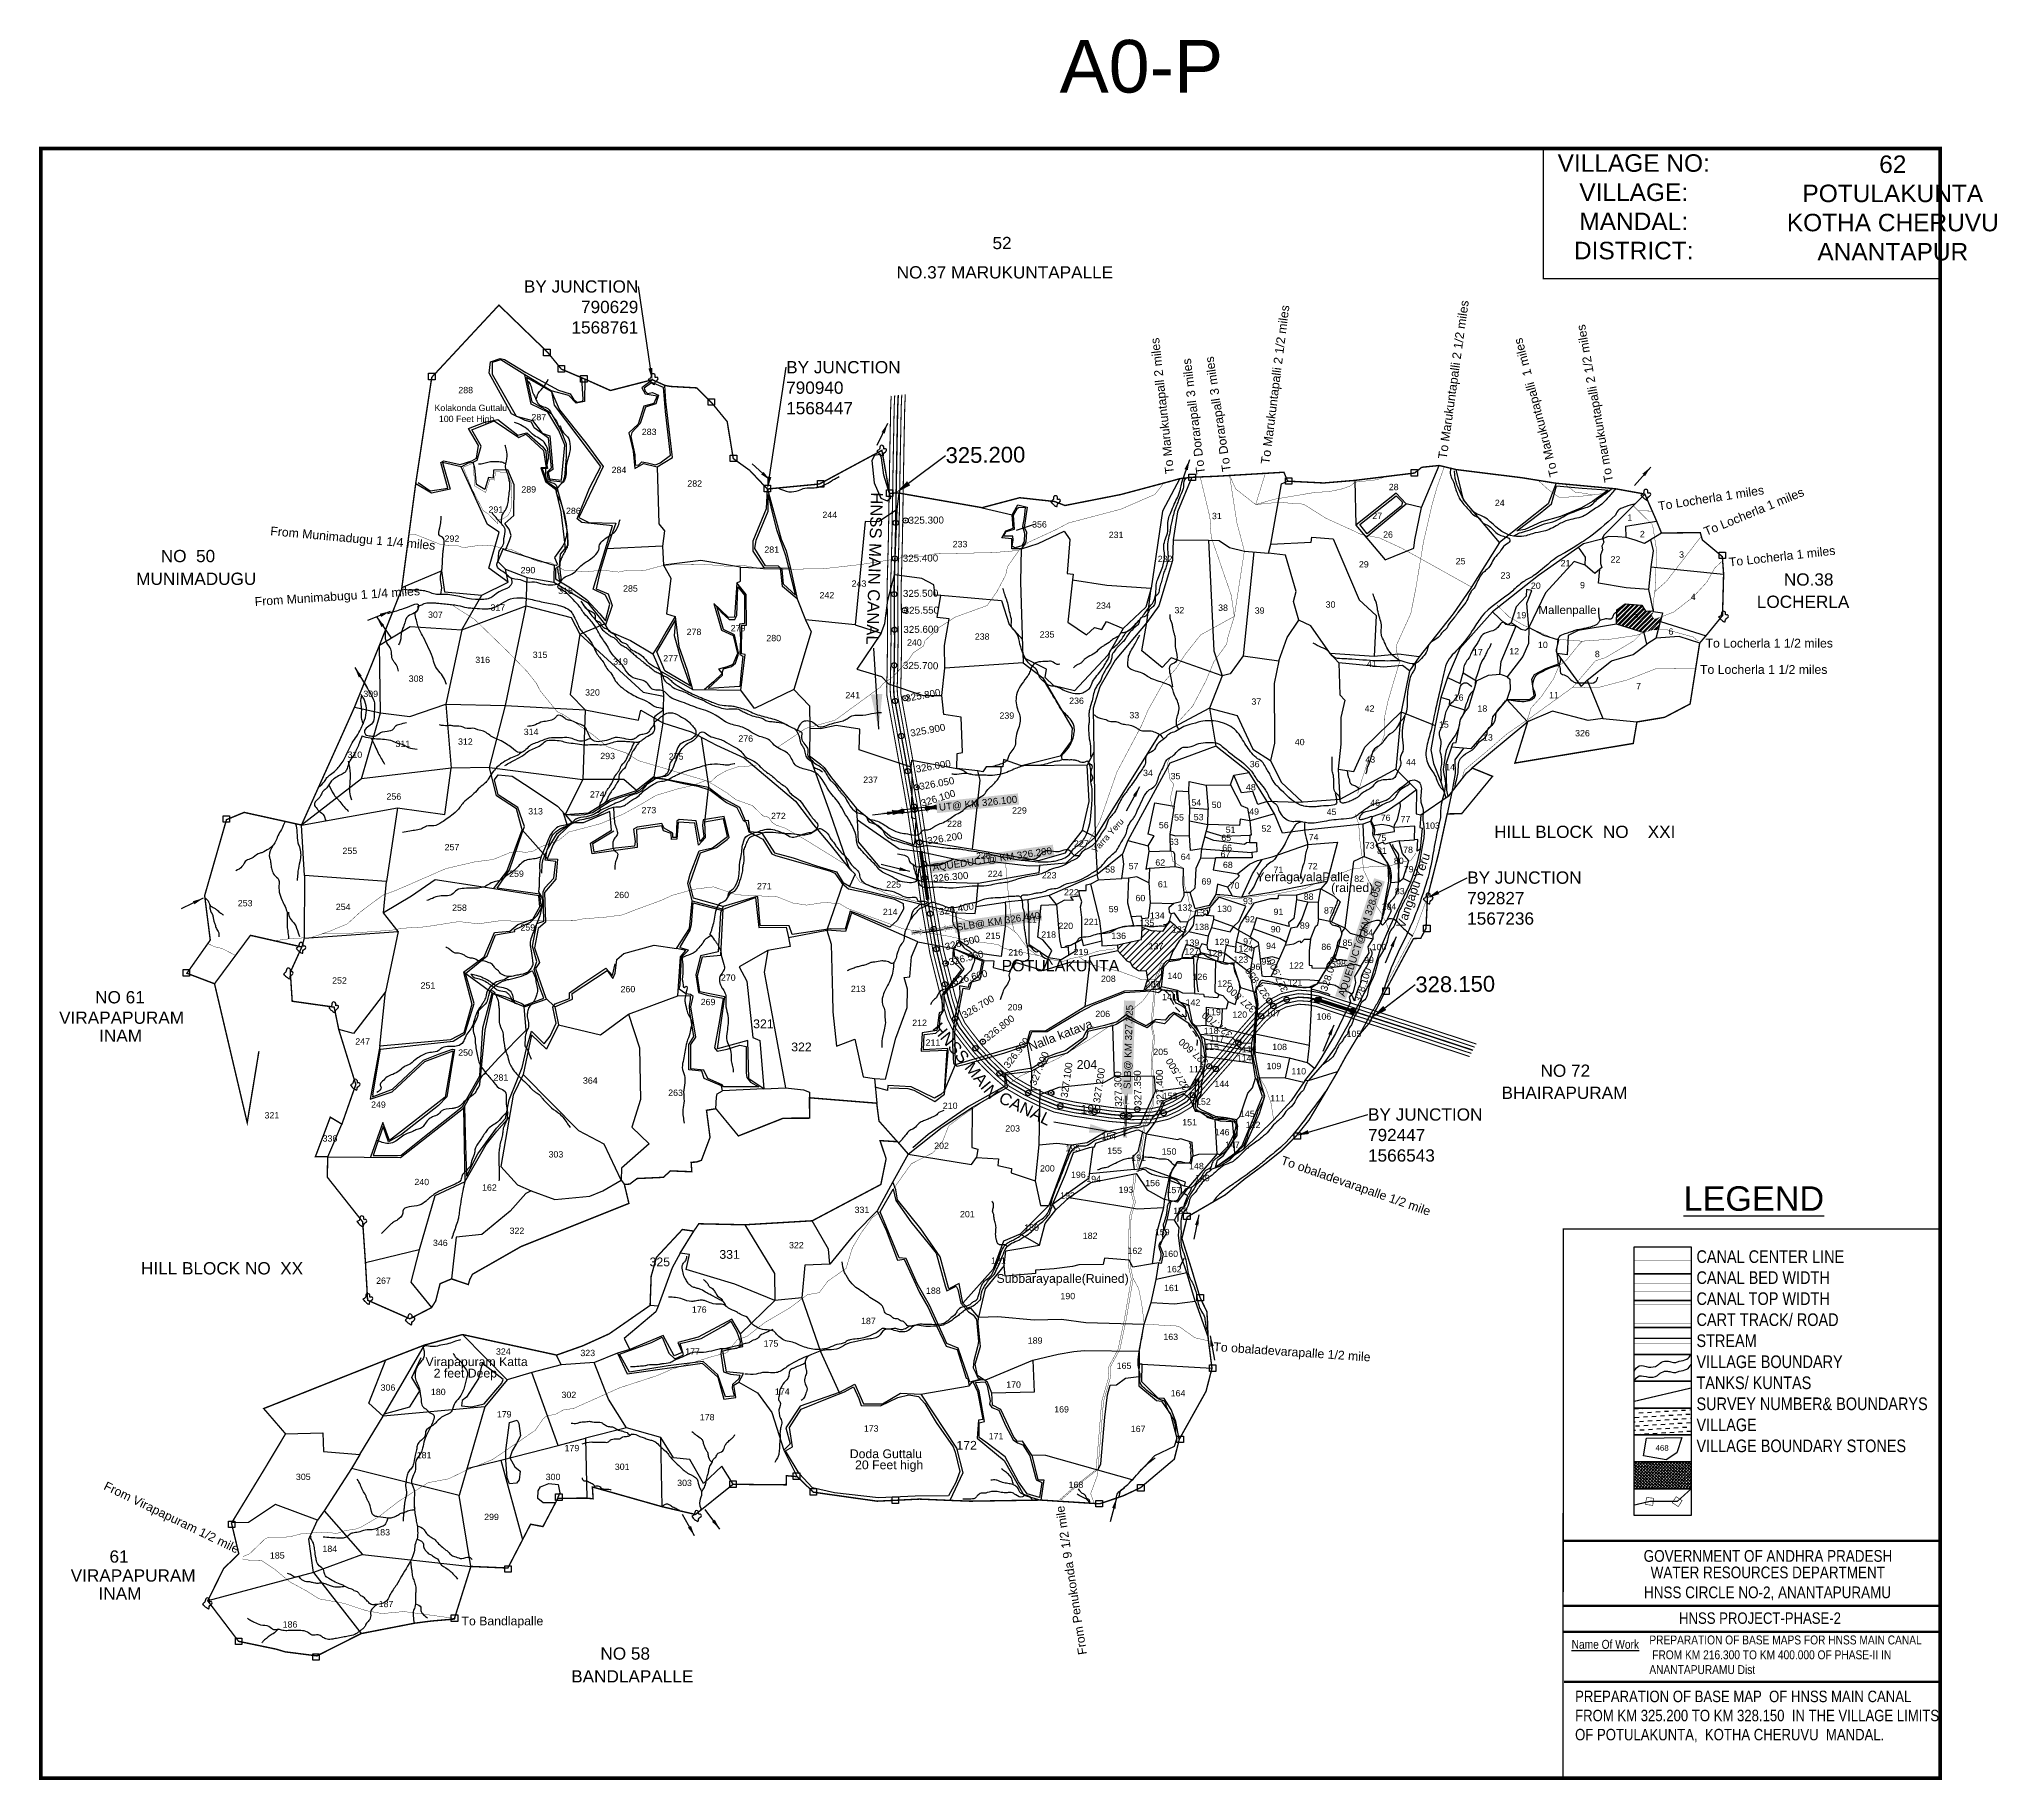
# Model space of a CAD drawing. Header units: feet. Extents: x 788859 to 794437, y 1564731 to 1569692.
import ezdxf
from ezdxf import colors
from ezdxf.entities.mleader import LeaderData, LeaderLine
from ezdxf.enums import TextEntityAlignment as Align
from ezdxf.math import Vec2, Vec3

# ---------------------------------------------------------------- set-up
doc = ezdxf.new("R2010")
doc.units = ezdxf.units.FT
doc.header["$LTSCALE"] = 15
doc.header["$MEASUREMENT"] = 0
doc.header["$PDMODE"] = 32
doc.header["$PDSIZE"] = 15
doc.linetypes.add('ACAD_ISO02W100', pattern=[15, 12, -3])
doc.linetypes.add('HIDDEN2', pattern=[0.1875, 0.125, -0.0625])
for name, color, linetype in [('CANAL1', 7, 'Continuous'), ('CRDS STONES', 7, 'Continuous'), ('CSMark', 72, 'Continuous'), ('FRAME 025', 7, 'Continuous'), ('HILL', 17, 'Continuous'), ('PAPER SIZE', 10, 'Continuous'), ('PLOT', 7, 'Continuous'), ('PLOT NO', 7, 'Continuous'), ('ROADS', 6, 'Continuous'), ('STRUCTURE', 5, 'Continuous'), ('TABLE', 7, 'Continuous'), ('tank', 4, 'Continuous'), ('TANKS-STREAM', 4, 'Continuous'), ('text', 1, 'Continuous'), ('text2', 7, 'Continuous'), ('TITLEBLOCK', 7, 'Continuous'), ('VILLAGE', 30, 'Continuous'), ('VILLAGE STONES', 240, 'Continuous')]:
    doc.layers.add(name, color=color, linetype=linetype)
doc.layers.add('VILLAGE BOUNDRY', color=5, linetype='HIDDEN2', lineweight=100)
doc.styles.add('A', font='arial.ttf')
doc.styles.add('ARIALN', font='ARIALN.TTF')
doc.styles.get("Standard").update_dxf_attribs({"font": 'arial.ttf'})
doc.linetypes.add('DOTS', pattern='A,1e-06,-3,["●",Standard,S=3,R=0,X=-1.25,Y=-1.25],-3', length=6.000001)
doc.dimstyles.get("Standard").update_dxf_attribs({"dimtxt": 0.18, "dimasz": 30, "dimexe": 0.18, "dimexo": 0.0625, "dimgap": 0.09, "dimtad": 0, "dimtih": 1, "dimtoh": 1, "dimdec": 4, "dimzin": 0, "dimdsep": 46, "dimtxsty": 'Standard', "dimcen": 0.09, "dimadec": 0, "dimazin": 0, "dimtfac": 1, "dimtdec": 4, "dimtofl": 0, "dimtmove": 0, "dimatfit": 3, "dimfxl": 1, "dimtolj": 1, "dimtzin": 0, "dimarcsym": 0})

msp = doc.modelspace()

# ---------------------------------------------------------------- texts
at = {"layer": 'CSMark', "color": 1}
for s, rotation, p in [('325.300', 0.4399, (791336.2, 1568320.7)), ('325.400', 0.4399, (791319.9, 1568212.5)), ('325.500', 0.4399, (791320.3, 1568112.2)), ('325.550', 0.4399, (791322.4, 1568064.1)), ('325.600', 0.4399, (791321.6, 1568009.6)), ('325.700', 359.2076, (791320.3, 1567907.4)), ('325.800', 10.2698, (791327.7, 1567813.1)), ('325.900', 10.2698, (791341.4, 1567713.8)), ('326.000', 10.049, (791357, 1567611.3)), ('326.050', 10.049, (791367, 1567561.9)), ('326.100', 17.3989, (791372.4, 1567513.9)), ('326.200', 8.5963, (791389.9, 1567407.3)), ('326.300', 5.4609, (791406.2, 1567299.9)), ('326.400', 9.9509, (791422.7, 1567204.7)), ('326.500', 13.8446, (791440.4, 1567105)), ('326.550', 14.142, (791451.5, 1567061.3)), ('326.600', 14.142, (791462.6, 1567005.9)), ('327.850', 124.4478, (792359.1, 1566959.6)), ('327.900', 114.1479, (792409.2, 1566977.2)), ('328.000', 71.7001, (792518.6, 1566980.1)), ('328.100', 72.069, (792615.5, 1566948)), ('327.800', 138.5466, (792321.6, 1566922.9)), ('326.700', 30.9593, (791491.1, 1566908.7)), ('326.800', 38.0792, (791555.2, 1566842.8)), ('327.700', 140.8462, (792254.4, 1566850.5)), ('326.900', 52.3571, (791613.4, 1566763.4)), ('327.600', 138.5559, (792185.5, 1566771.5)), ('327.000', 67.9146, (791689.7, 1566711.9)), ('327.100', 81.6565, (791779.3, 1566675.7)), ('327.200', 81.6565, (791871.9, 1566660.3)), ('327.500', 121.0733, (792128.5, 1566698.8)), ('327.300', 91.3415, (791934.6, 1566649.7)), ('327.350', 91.3415, (791990.2, 1566652.5)), ('327.400', 91.3415, (792053.3, 1566654.6))]:
    msp.add_text(s, height=20, rotation=rotation, dxfattribs=at).set_placement(p, align=Align.MIDDLE_LEFT)
at = {"layer": 'PLOT NO'}
for s, rotation, p in [('To Marukuntapalli 2 1/2 miles ', 82.803, (792364.5, 1568479.5)), ('To Marukuntapalli 2 1/2 miles', 82.0054, (792869.4, 1568494)), ('To marukuntapalli 2 1/2 miles', 100.1524, (793344.1, 1568431.2)), ('To Marukuntapall 2 miles', 96.3443, (792093.2, 1568454.1)), ('To Marukuntapalli  1 miles', 104.7233, (793187.9, 1568448.2)), ('To Dorarapall 3 miles', 97.0916, (792181.4, 1568453.7)), ('To Dorarapall 3 miles', 98.6626, (792255.2, 1568460.8)), ('To Locherla 1 miles', 8.8094, (793474.1, 1568348.6)), ('To Locherla 1 miles', 22.3433, (793608.6, 1568275.8)), ('From Munimadugu 1 1/4 miles ', 354.9012, (789517.2, 1568278.2)), ('To Locherla 1 miles', 6.4103, (793675.1, 1568188.8)), ('From Munimabugu 1 1/4 miles ', 3.7612, (789474.4, 1568076.5)), ('Vangapu Yeru', 70.7037, (792749.4, 1567156.6)), ('Nalla katava', 21.1482, (791683.8, 1566807.3)), ('To obaladevarapalle 1/2 mile', 340.7102, (792395.1, 1566486.7)), ('To obaladevarapalle 1/2 mile', 356.1873, (792204.3, 1565953.6)), ('From Virapapuram 1/2 mile', 334.1487, (789041.2, 1565560.3)), ('From Penukonda 9 1/2 mile', 98.7305, (791844.7, 1565089.9))]:
    msp.add_text(s, height=25, rotation=rotation, dxfattribs=at).set_placement(p)
for s, height, p in [('288', 18, (790074.7, 1568691.8)), ('287', 18, (790283, 1568614.7)), ('283', 18, (790597.4, 1568572.7)), ('284', 18, (790511.3, 1568464.1)), ('282', 18, (790727.2, 1568425.5)), ('289', 18, (790254.3, 1568408.7)), ('28', 18, (792718.6, 1568415.5)), ('24', 18, (793020.8, 1568370.3)), ('291', 18, (790160.6, 1568351.3)), ('286', 18, (790381.5, 1568347.6)), ('244', 18, (791112, 1568336.2)), ('31', 18, (792214.8, 1568332.9)), ('27', 18, (792671.7, 1568333.2)), ('1', 18, (793391.3, 1568328.4)), ('292', 18, (790035.6, 1568268.4)), ('356', 18, (791709.4, 1568309)), ('231', 18, (791927.8, 1568279.1)), ('26', 18, (792702.4, 1568280)), ('2', 18, (793427, 1568281.5)), ('281', 18, (790946.6, 1568237.1)), ('233', 18, (791483.1, 1568252.9)), ('232', 18, (792067.4, 1568210.6)), ('25', 18, (792909.3, 1568204.1)), ('21', 18, (793208.3, 1568198.6)), ('22', 18, (793350.4, 1568209.3)), ('3', 18, (793538.8, 1568223.1)), ('290', 18, (790252.1, 1568178.7)), ('29', 18, (792633.5, 1568195.3)), ('23', 18, (793037, 1568163.7)), ('318', 18, (790359.2, 1568119.6)), ('285', 18, (790544, 1568126.4)), ('242', 18, (791103.8, 1568107.2)), ('243', 18, (791195.2, 1568140.2)), ('20', 18, (793123.5, 1568134.2)), ('9', 18, (793256.5, 1568135.9)), ('4', 18, (793572, 1568102.2)), ('307', 18, (789988.3, 1568051.7)), ('317', 18, (790166.3, 1568072.3)), ('234', 18, (791891.6, 1568077.6)), ('32', 18, (792108, 1568064.6)), ('38', 18, (792232.4, 1568071.6)), ('39', 18, (792336.8, 1568063.4)), ('30', 18, (792538.8, 1568080.6)), ('19', 18, (793082.4, 1568050.2)), ('5', 18, (793409, 1568051.6)), ('278', 18, (790725.2, 1568002.7)), ('279', 18, (790850.9, 1568013.4)), ('280', 18, (790952.3, 1567985.1)), ('238', 18, (791546.2, 1567989.3)), ('235', 18, (791731.1, 1567995.5)), ('6', 18, (793508.5, 1568003.6)), ('316', 18, (790123, 1567922.9)), ('315', 18, (790286.7, 1567937.4)), ('277', 18, (790658.5, 1567927.5)), ('240', 18, (791353.1, 1567972.5)), ('17', 18, (792958.2, 1567944.7)), ('12', 18, (793061.9, 1567947.5)), ('10', 18, (793143.6, 1567965.7)), ('8', 18, (793298.7, 1567939.7)), ('308', 18, (789933.3, 1567869.4)), ('319', 18, (790515.9, 1567918.4)), ('41', 18, (792656.1, 1567911.9)), ('309', 18, (789804.1, 1567826.1)), ('320', 18, (790435.9, 1567830.3)), ('241', 18, (791177.4, 1567822.3)), ('16', 18, (792903.6, 1567815.7)), ('11', 18, (793175.4, 1567822.7)), ('7', 18, (793416.4, 1567848.2)), ('239', 18, (791616.4, 1567764.1)), ('236', 18, (791815, 1567806.5)), ('33', 18, (791979.6, 1567765.3)), ('37', 18, (792327.2, 1567804)), ('42', 18, (792649.9, 1567784.2)), ('18', 18, (792971.3, 1567784.2)), ('314', 18, (790261.1, 1567717.7)), ('276', 18, (790872.5, 1567698.8)), ('15', 18, (792861.6, 1567738.8)), ('13', 18, (792987.1, 1567702.1)), ('310', 18, (789758.9, 1567652.7)), ('311', 18, (789895.6, 1567683.6)), ('312', 18, (790073.8, 1567690)), ('293', 18, (790479.1, 1567649)), ('275', 18, (790674.3, 1567647.6)), ('40', 18, (792450.8, 1567688.8)), ('34', 18, (792018.5, 1567600.7)), ('35', 18, (792097, 1567591.8)), ('36', 18, (792322.5, 1567626)), ('43', 18, (792651.9, 1567639.2)), ('44', 18, (792767.7, 1567631.8)), ('14', 18, (792879.3, 1567617.4)), ('256', 18, (789870, 1567533.5)), ('274', 18, (790449.6, 1567539.7)), ('237', 18, (791228.2, 1567581.4)), ('48', 18, (792311.7, 1567560)), ('313', 18, (790273.7, 1567491.4)), ('273', 18, (790596.6, 1567494.8)), ('272', 18, (790965.6, 1567478.1)), ('229', 18, (791652.4, 1567493.9)), ('55', 18, (792107, 1567473.9)), ('54', 18, (792156.3, 1567516.5)), ('53', 18, (792162.9, 1567474.8)), ('50', 18, (792214, 1567509.9)), ('49', 18, (792320.9, 1567490.7)), ('45', 18, (792541.7, 1567489.7)), ('46', 18, (792665.8, 1567515.9)), ('76', 18, (792695.7, 1567473.1)), ('228', 18, (791467.3, 1567455.8)), ('56', 18, (792063.5, 1567452)), ('51', 18, (792254, 1567439)), ('52', 18, (792355.9, 1567442.2)), ('74', 18, (792490.6, 1567417.8)), ('77', 18, (792752.2, 1567469.1)), ('103', 18, (792829.3, 1567450.6)), ('255', 18, (789744.6, 1567378.7)), ('257', 18, (790035.6, 1567389.3)), ('226', 18, (791549.6, 1567364.3)), ('227', 18, (791828.6, 1567399.3)), ('63', 18, (792092.3, 1567404.6)), ('64', 18, (792125.8, 1567361.9)), ('67', 18, (792239.5, 1567369.1)), ('65', 18, (792241.5, 1567415.7)), ('66', 18, (792244.1, 1567387.5)), ('73', 18, (792650.3, 1567394.2)), ('75', 18, (792683.8, 1567415.7)), ('81', 18, (792685.2, 1567379.2)), ('78', 18, (792759.5, 1567381.8)), ('259', 18, (790219.4, 1567313.6)), ('224', 18, (791583.2, 1567313.3)), ('223', 18, (791737, 1567309.1)), ('58', 18, (791910.8, 1567325.8)), ('57', 18, (791977.5, 1567335.2)), ('62', 18, (792053.5, 1567345.5)), ('68', 18, (792246.1, 1567338.9)), ('71', 18, (792390.2, 1567325)), ('72', 18, (792487.9, 1567334.9)), ('80', 18, (792733.2, 1567350.3)), ('79', 18, (792761.4, 1567326.6)), ('271', 18, (790925.6, 1567278.2)), ('225', 18, (791294, 1567283.2)), ('222', 18, (791800.2, 1567260.6)), ('61', 18, (792060.7, 1567283.7)), ('69', 18, (792185, 1567291.6)), ('70', 18, (792265.3, 1567279.7)), ('82', 18, (792620.2, 1567299.3)), ('83', 18, (792736, 1567263.9)), ('253', 18, (789446.4, 1567229.7)), ('254', 18, (789725.6, 1567219.1)), ('258', 18, (790057, 1567216.7)), ('214', 18, (791284.2, 1567204.9)), ('59', 18, (791920.7, 1567212.8)), ('60', 18, (791996.9, 1567244.3)), ('134', 18, (792045.1, 1567194.5)), ('132', 18, (792123.9, 1567217)), ('131', 18, (792173.8, 1567202.5)), ('130', 18, (792236.5, 1567213.8)), ('93', 18, (792303.2, 1567235.5)), ('91', 18, (792390.2, 1567205)), ('88', 18, (792476.4, 1567248.2)), ('87', 18, (792533.9, 1567209)), ('104', 18, (792705, 1567220.1)), ('217', 18, (791695.1, 1567183.4)), ('218', 18, (791735.6, 1567140.1)), ('220', 18, (791784.4, 1567165)), ('221', 18, (791856.9, 1567176.7)), ('135', 18, (792015.4, 1567173.6)), ('133', 18, (792108.1, 1567154.4)), ('138', 18, (792171.6, 1567162)), ('92', 18, (792308.9, 1567183.8)), ('90', 18, (792382.4, 1567155.3)), ('89', 18, (792465.3, 1567165.7)), ('84', 18, (792646, 1567146)), ('215', 18, (791576.9, 1567136.8)), ('216', 18, (791641.7, 1567089.5)), ('219', 18, (791827.7, 1567090.5)), ('136', 18, (791935, 1567136.7)), ('137', 18, (792041.4, 1567106.9)), ('127', 18, (792143.2, 1567092.2)), ('139', 18, (792143.8, 1567117.1)), ('128', 18, (792209.2, 1567087.4)), ('129', 18, (792229.3, 1567119.5)), ('124', 18, (792297.6, 1567100.2)), ('97', 18, (792303.7, 1567120.6)), ('94', 18, (792369, 1567107.8)), ('86', 18, (792526.5, 1567105.2)), ('85', 18, (792587.1, 1567117)), ('100', 18, (792676.8, 1567104.7)), ('123', 18, (792283.1, 1567068.9)), ('96', 18, (792324.7, 1567048.5)), ('95', 18, (792355.8, 1567063.1)), ('122', 18, (792441.5, 1567052)), ('98', 18, (792568.5, 1567057.9)), ('99', 18, (792648.3, 1567067.9)), ('252', 18, (789715.1, 1567009.3)), ('251', 18, (789967.1, 1566995.1)), ('260', 18, (790536.9, 1566984.7)), ('213', 18, (791193.1, 1566985.6)), ('208', 18, (791905.7, 1567014.3)), ('207', 18, (792032.3, 1566999)), ('140', 18, (792095, 1567022.7)), ('126', 18, (792166.5, 1567019.9)), ('125', 18, (792237.3, 1567000.6)), ('121', 18, (792437.4, 1567003.4)), ('209', 18, (791639.8, 1566933.1)), ('141', 18, (792079.7, 1566962.2)), ('142', 18, (792146.8, 1566946.5)), ('119', 18, (792205.3, 1566919.2)), ('107', 18, (792375.1, 1566915.8)), ('321', 25, (790922.8, 1566885.8)), ('212', 18, (791367.9, 1566888.9)), ('206', 18, (791889.6, 1566914.1)), ('118', 18, (792198.6, 1566865.8)), ('120', 18, (792280.1, 1566912)), ('106', 18, (792519.7, 1566906.6)), ('247', 18, (789781.1, 1566835.7)), ('250', 18, (790074.3, 1566803.8)), ('322', 25, (791031.3, 1566819.9)), ('211', 18, (791406.1, 1566832.5)), ('205', 18, (792054.8, 1566806.1)), ('115', 18, (792199.8, 1566820.5)), ('117', 18, (792215.4, 1566843.9)), ('116', 18, (792306.9, 1566813.4)), ('108', 18, (792393.6, 1566819.9)), ('105', 18, (792605.3, 1566857.1)), ('204', 25, (791844.7, 1566769.8)), ('113', 18, (792156.5, 1566757)), ('114', 18, (792292.6, 1566788.1)), ('109', 18, (792377.4, 1566765.6)), ('110', 18, (792448, 1566750.6)), ('144', 18, (792229, 1566714.8)), ('249', 18, (789826.1, 1566655.5)), ('210', 18, (791455, 1566652.4)), ('199', 25, (791855.6, 1566642.3)), ('153', 18, (792081.8, 1566680.4)), ('152', 18, (792176.5, 1566664.2)), ('111', 18, (792387.8, 1566673.9)), ('203', 18, (791633, 1566587.9)), ('151', 18, (792137.1, 1566605.2)), ('145', 18, (792301.7, 1566629.4)), ('112', 18, (792318.1, 1566597.8)), ('336', 18, (789688, 1566559.2)), ('202', 18, (791430.4, 1566538.5)), ('195', 18, (791804.3, 1566531.3)), ('154', 18, (791907.2, 1566565.2)), ('146', 18, (792230, 1566576.9)), ('147', 18, (792259, 1566541.3)), ('200', 18, (791732, 1566474)), ('155', 18, (791923.5, 1566524.4)), ('191', 18, (791992.1, 1566504.3)), ('150', 18, (792078.7, 1566522.1)), ('148', 18, (792156.6, 1566480.6)), ('196', 18, (791820.2, 1566455.8)), ('194', 18, (791863.8, 1566443.7)), ('156', 18, (792031.7, 1566432.2)), ('149', 18, (792173.7, 1566446.4)), ('192', 18, (791789.3, 1566396.8)), ('193', 18, (791955.8, 1566412.9)), ('157', 18, (792092.3, 1566412.3)), ('201', 18, (791504, 1566343.6)), ('180', 18, (791687, 1566305.3)), ('158', 18, (792111.4, 1566352.8)), ('182', 18, (791853.8, 1566282)), ('159', 18, (792059.3, 1566292.5)), ('325', 25, (790627.8, 1566207.4)), ('181', 18, (791592.6, 1566211.3)), ('162', 18, (791981.1, 1566239.1)), ('160', 18, (792083.3, 1566230.6)), ('162', 18, (792093.6, 1566187)), ('188', 18, (791407, 1566125.4)), ('190', 18, (791790.2, 1566110.1)), ('161', 18, (792085.3, 1566133.1)), ('176', 18, (790740.1, 1566071.5)), ('187', 18, (791222, 1566039.1)), ('175', 18, (790944.5, 1565975)), ('189', 18, (791697.1, 1565983.2)), ('163', 18, (792083.4, 1565993.9)), ('324', 18, (790181.9, 1565952)), ('323', 18, (790422.4, 1565947.9)), ('177', 18, (790721, 1565952.4)), ('165', 18, (791950.3, 1565911.4)), ('170', 18, (791635.6, 1565857.8)), ('306', 18, (789853.3, 1565849.2)), ('302', 18, (790368.6, 1565828.6)), ('174', 18, (790976.6, 1565837.8)), ('164', 18, (792104.2, 1565833.2)), ('178', 18, (790762.7, 1565764.9)), ('169', 18, (791772.4, 1565787.3)), ('173', 18, (791230, 1565732.6)), ('172', 25, (791501.9, 1565684.8)), ('171', 18, (791585.7, 1565711.2)), ('167', 18, (791990.6, 1565731.5)), ('179', 18, (790377.3, 1565676.9)), ('305', 18, (789611.9, 1565595.1)), ('300', 18, (790323.6, 1565594.6)), ('301', 18, (790520.5, 1565623.7)), ('303', 18, (790698.2, 1565577.6)), ('168', 18, (791813.2, 1565572.4)), ('299', 18, (790148.3, 1565480.7)), ('183', 18, (789838.1, 1565437)), ('185', 18, (789537.9, 1565371.1)), ('184', 18, (789687.5, 1565389.9)), ('187', 18, (789847.7, 1565232.6)), ('186', 18, (789574.2, 1565174.5))]:
    msp.add_text(s, height=height, dxfattribs=at).set_placement(p, align=Align.MIDDLE_CENTER)
for s, height, p in [('Kolakonda Guttalu', 18, (789985.7, 1568632)), ('100 Feet High', 18, (789998.2, 1568600.6)), ('To Locherla 1 1/2 miles', 25, (793607.1, 1567958)), ('To Locherla 1 1/2 miles', 25, (793591.3, 1567883)), ('326', 18, (793235.5, 1567704.9)), ('YerragayalaPalle', 25, (792327, 1567292.2)), ('260', 18, (790498.1, 1567244.1)), ('(rained)', 25, (792540.2, 1567261.3)), ('259', 18, (790230.6, 1567151.4)), ('270', 18, (790801.8, 1567008.4)), ('269', 18, (790744.2, 1566939)), ('281', 18, (790154.1, 1566723.9)), ('364', 18, (790408.7, 1566715.2)), ('263', 18, (790651.6, 1566680.5)), ('321', 18, (789501.5, 1566616.1)), ('303', 18, (790310.7, 1566504.9)), ('240', 18, (789928.5, 1566426.1)), ('162', 18, (790121.3, 1566410.4)), ('331', 18, (791182.7, 1566346.8)), ('346', 18, (789981.4, 1566252.6)), ('322', 18, (790199.7, 1566287.2)), ('322', 18, (790995.9, 1566246.2)), ('331', 25, (790797.4, 1566216.2)), ('267', 18, (789819.5, 1566144.9)), ('Subbarayapalle(Ruined)', 25, (791587.1, 1566147.7)), ('Virapapuram Katta', 25, (789960.2, 1565910.6)), ('2 feet Deep', 25, (789983.4, 1565877.9)), ('180', 18, (789975.6, 1565827.9)), ('179', 18, (790163.4, 1565764.1)), ('181', 18, (789935.1, 1565647.7)), ('Doda Guttalu', 25, (791169, 1565648.2)), ('20 Feet high', 25, (791184.1, 1565616.6)), ('To Bandlapalle ', 25, (790062.7, 1565171.8))]:
    msp.add_text(s, height=height, dxfattribs=at).set_placement(p)
at = {"layer": 'PLOT NO', "color": 32, "true_color": 0xcd6928}
msp.add_text('Mallenpalle', height=23.4, dxfattribs=at).set_placement((793131.1, 1568053.5))
at = {"layer": 'PLOT NO', "color": 5}
msp.add_text('Yarra Yeru', height=18, rotation=48.0404, dxfattribs=at).set_placement((791869.9, 1567370.8))
at = {"layer": 'PLOT NO'}
msp.add_text('468', height=16, rotation=358.6877, dxfattribs=at).set_placement((793483.4, 1565677.4), align=Align.MIDDLE_CENTER)
at = {"layer": 'STRUCTURE', "color": 5, "char_height": 20, "attachment_point": 1, "bg_fill": 1, "box_fill_scale": 1.3, "bg_fill_color": 7, "bg_fill_true_color": 16777215, "bg_fill_transparency": 4390977}
for s, insert, width, rotation in [('\\pi1.1982;UT@ KM 326.100', (791420.9, 1567512.7), 222.901, 5.9728), ('\\pi0.1;AQUEDUCT@ KM 326.290', (791403.4, 1567341.1, -20), 342.437, 8.1245), ('\\pi0.1;AQUEDUCT@ KM 328.050', (792559.4, 1566968.4), 342.437, 71.7001), ('\\pi0.72756;SLB@ KM 326.440', (791471.6, 1567171), 238.467, 8.2922), ('\\pi8.6492;SLB@ KM 327.325', (791948.5, 1566691.8), 254.529, 88.2834)]:
    msp.add_mtext(s, dxfattribs=dict(at, insert=insert, width=width, rotation=rotation))
at = {"layer": 'TABLE', "extrusion": (0.000201441, 0.004807, 0.999988), "style": 'A'}
msp.add_text('%%ULEGEND', height=69.72, rotation=359.9999, dxfattribs=at).set_placement((793744.7, 1566369.1, 7689.2), align=Align.MIDDLE)
at = {"layer": 'text'}
for s, p in [('52 ', (791575.6, 1569093.3)), ('NO.37 MARUKUNTAPALLE', (791302.5, 1569009.7)), ('NO  50', (789206, 1568201.3)), ('  MUNIMADUGU', (789108.7, 1568136.5)), ('NO.38', (793830.3, 1568134.5)), ('LOCHERLA', (793753.2, 1568071)), ('HILL BLOCK  NO    XXI', (793004.9, 1567415.4)), ('NO 61', (789019, 1566944.1)), ('  VIRAPAPURAM', (788889.2, 1566885.8)), ('  INAM', (789003.2, 1566834.6)), ('NO 72  ', (793137, 1566734.8)), ('     BHAIRAPURAM', (792958, 1566671.8)), ('HILL BLOCK NO  XX', (789149.6, 1566171.7)), ('61', (789059.9, 1565350.4)), (' VIRAPAPURAM', (788935.8, 1565296.3)), (' INAM', (789015.1, 1565245)), ('NO 58', (790458.5, 1565073.9)), ('  BANDLAPALLE', (790348.1, 1565008.9))]:
    msp.add_text(s, height=35, dxfattribs=at).set_placement(p)
at = {"layer": 'TITLEBLOCK', "extrusion": (0.000201441, 0.004807, 0.999988), "style": 'ARIALN'}
for s, height, p in [('GOVERNMENT OF ANDHRA PRADESH ', 33.521, (793430.8, 1565334, 7679.1)), ('WATER RESOURCES DEPARTMENT  ', 33.521, (793450.7, 1565287, 7678.5)), ('HNSS CIRCLE NO-2, ANANTAPURAMU', 33.521, (793431.8, 1565230.2, 7678.2)), ('HNSS PROJECT-PHASE-2', 32.644, (793531.7, 1565157.1, 7679.6)), ('%%UName Of Work', 25.347, (793225.6, 1565086.1, 7680))]:
    msp.add_text(s, height=height, rotation=359.9999, dxfattribs=at).set_placement(p)
at = {"layer": 'TITLEBLOCK', "extrusion": (0.000201441, 0.004807, 0.999988), "attachment_point": 1, "text_direction": (1, -1e-06, -0.000201), "style": 'ARIALN'}
for s, insert, char_height, width in [('CANAL CENTER LINE \\PCANAL BED WIDTH {\\H1.5288x; }\\PCANAL TOP WIDTH {\\H1.3525x; }\\PCART TRACK/ ROAD{\\H1.4113x; }\\PSTREAM {\\H1.3917x; }\\PVILLAGE BOUNDARY{\\H1.3982x; }\\PTANKS/ KUNTAS{\\H1.3961x; }\\PSURVEY NUMBER& BOUNDARYS{\\H1.3968x; }\\PVILLAGE{\\H1.3966x; }\\PVILLAGE BOUNDARY STONES{\\H1.3966x; }', (793581.3, 1566240.5), 35.947, 753.665), ('PREPARATION OF BASE MAPS FOR HNSS MAIN CANAL\\P FROM KM 216.300 TO KM 400.000 OF PHASE-II IN ANANTAPURAMU Dist', (793447, 1565142.8, -2.9), 25.347, 818.182), ('PREPARATION OF BASE MAP  OF HNSS MAIN CANAL FROM KM {\\C1;325.200} TO KM {\\C1;328.150\\C0;  IN THE VILLAGE LIMITS OF\\C1; POTULAKUNTA,  \\C0;KOTHA CHERUVU  MANDAL.}', (793235.5, 1564985.6, -3.8), 32.6444, 1044.906)]:
    msp.add_mtext(s, dxfattribs=dict(at, insert=insert, char_height=char_height, width=width))
at = {"layer": 'VILLAGE'}
msp.add_text('POTULAKUNTA', height=32.5, dxfattribs=at).set_placement((791601.4, 1567035.4))
at = {"layer": 'VILLAGE STONES'}
for s, height, rotation, p in [('HNSS MAIN CANAL', 33.904, 268.2107, (791229.6, 1568400.8)), ('HNSS MAIN ', 33.9, 309.3182, (791402.5, 1566871.7)), (' CANAL', 33.9, 334.2382, (791578.4, 1566668.9))]:
    msp.add_text(s, height=height, rotation=rotation, dxfattribs=at).set_placement(p)
at = {"layer": 'VILLAGE STONES', "attachment_point": 2}
for s, insert, char_height, width in [('A0-P', (791999.8, 1569689.5), 150, 1201.532), ('VILLAGE NO:\\PVILLAGE:\\PMANDAL:\\PDISTRICT:', (793402.5, 1569363.6), 49.868, 428.051), ('62\\PPOTULAKUNTA\\PKOTHA CHERUVU ANANTAPUR ', (794140.6, 1569360.3), 49.868, 961.226)]:
    msp.add_mtext(s, dxfattribs=dict(at, insert=insert, char_height=char_height, width=width))

# ---------------------------------------------------------------- blocks, each defined once
blk = doc.blocks.new('UT')
at = {"layer": 'STRUCTURE'}
h = blk.add_hatch(dxfattribs=at)
h.set_pattern_fill('DASH', color=150, scale=8, angle=-39.6278, style=0)
h.set_pattern_definition([(320.372247933, (-4370.464, -6260.8811), (1.40800153113, 0.132407282), [1, -1])])
h.paths.add_polyline_path([(765163, 1700681.9), (765165.6, 1700680.6), (765167.2, 1700680.3), (765169.1, 1700680), (765172.4, 1700679.6), (765176.4, 1700679.3), (765179.5, 1700679.5), (765183.1, 1700679.9), (765187.7, 1700680.9), (765188.9, 1700681.2), (765193.1, 1700682.2), (765196.1, 1700680.2), (765196.1, 1700672.2), (765193.1, 1700670.2), (765190.5, 1700670.8), (765188.1, 1700671.3), (765185.5, 1700671.8), (765183.6, 1700672.1), (765181, 1700672.5), (765180.3, 1700672.5), (765178.5, 1700672.6), (765176.7, 1700672.6), (765174.6, 1700672.5), (765172.5, 1700672.3), (765170.4, 1700672), (765168.5, 1700671.7), (765166.1, 1700671.2), (765165, 1700670.8), (765163, 1700669.7)])
h.paths.add_polyline_path([(765259.1, 1700682.2), (765256.1, 1700680.2), (765256.1, 1700672.2), (765259.1, 1700670.2), (765261.9, 1700671), (765264.4, 1700671.6), (765266.4, 1700672), (765269.1, 1700672.5), (765272.7, 1700673), (765276.1, 1700673.1), (765278.6, 1700672.9), (765281.2, 1700672.7), (765283.9, 1700672.3), (765286.4, 1700671.9), (765288, 1700671.3), (765289.2, 1700670.6), (765289.1, 1700682.7), (765287.6, 1700681.8), (765285.7, 1700681.2), (765283, 1700680.7), (765281.2, 1700680.4), (765276.7, 1700679.9), (765272.7, 1700679.9), (765268.7, 1700680.3), (765264.8, 1700681), (765261.2, 1700681.7)])
at = {"layer": 'STRUCTURE', "color": 150, "const_width": 0.628}
for points in [[(765190.1, 1700688.2), (765190.1, 1700684.2), (765196.1, 1700680.2), (765256.1, 1700680.2), (765262.1, 1700684.2), (765262.1, 1700688.2)], [(765190.1, 1700664.2), (765190.1, 1700668.2), (765196.1, 1700672.2), (765256.1, 1700672.2), (765262.1, 1700668.2), (765262.1, 1700664.2)]]:
    blk.add_lwpolyline(points, dxfattribs=at)
at = {"layer": 'STRUCTURE', "color": 150}
for points in [[(765196.1, 1700680.2), (765256.1, 1700680.2)], [(765196.1, 1700672.2), (765256.1, 1700672.2)], [(765196.1, 1700672.2), (765256.1, 1700672.2)]]:
    blk.add_lwpolyline(points, dxfattribs=at)
at = {"layer": 'STRUCTURE', "color": 0}
blk.add_circle((765226.1, 1700676.2), 1.89, dxfattribs=at)
at = {"layer": 'STRUCTURE', "color": 150}
for points in [[(765163, 1700681.9), (765164.4, 1700681.1), (765167.9, 1700680.2), (765171.2, 1700679.8), (765176.1, 1700679.4), (765184.7, 1700680.3), (765193.1, 1700682.2)], [(765289.1, 1700682.7), (765287.8, 1700681.9), (765284.3, 1700680.9), (765280.9, 1700680.4), (765276.1, 1700679.8), (765267.4, 1700680.5), (765259.1, 1700682.2)], [(765163, 1700669.7), (765164.3, 1700670.6), (765167.8, 1700671.6), (765171.2, 1700672.1), (765176, 1700672.6), (765184.7, 1700672), (765193.1, 1700670.2)], [(765289.2, 1700670.6), (765287.8, 1700671.4), (765284.2, 1700672.3), (765280.9, 1700672.7), (765276.1, 1700673.1), (765267.4, 1700672.2), (765259.1, 1700670.2)]]:
    blk.add_spline(points, degree=3, dxfattribs=at)
at = {"layer": 'STRUCTURE', "color": 0}
blk.add_text('STREAM', height=5, dxfattribs=at).set_placement((765148.2, 1700675.8), align=Align.MIDDLE_CENTER)
for points in [[(765190.9, 1700676), (765164.2, 1700675.8)], [(765289.3, 1700676.7), (765265.4, 1700676.4)]]:
    blk.add_leader(points, dimstyle='Standard', override={"dimasz": 10, "dimgap": 0.09, "dimtad": 0}, dxfattribs=at)
blk = doc.blocks.new('SLB')
at = {"layer": 'STRUCTURE'}
h = blk.add_hatch(dxfattribs=at)
h.set_pattern_fill('DOTS', color=6, scale=20, angle=320.3722, style=0)
h.set_pattern_definition([(320.372247934, (-159.4327, -72.9564), (1.2786241598, 0.5641323054), [0, -1.25])])
h.paths.add_polyline_path([(769699.5, 1706871.1), (769699.5, 1706861.1), (769729.1, 1706861.1), (769732.1, 1706863.1), (769792.1, 1706863.1), (769795.1, 1706861.1), (769824.7, 1706861.1), (769824.7, 1706871.1), (769795.1, 1706871.1), (769792.1, 1706869.1), (769732.1, 1706869.1), (769729.1, 1706871.1)])
at = {"layer": 'STRUCTURE', "color": 6, "linetype": 'ACAD_ISO02W100', "ltscale": 0.5, "const_width": 0.5}
for points in [[(769699.5, 1706871.1), (769729.1, 1706871.1)], [(769795.1, 1706871.1), (769824.7, 1706871.1)], [(769699.5, 1706861.1), (769729.1, 1706861.1)], [(769795.1, 1706861.1), (769824.7, 1706861.1)]]:
    blk.add_lwpolyline(points, dxfattribs=at)
at = {"layer": 'STRUCTURE', "color": 6, "const_width": 0.628}
for points in [[(769726.1, 1706877.1), (769726.1, 1706873.1), (769732.1, 1706869.1), (769792.1, 1706869.1), (769798.1, 1706873.1), (769798.1, 1706877.1)], [(769726.1, 1706855.1), (769726.1, 1706859.1), (769732.1, 1706863.1), (769792.1, 1706863.1), (769798.1, 1706859.1), (769798.1, 1706855.1)]]:
    blk.add_lwpolyline(points, dxfattribs=at)
at = {"layer": 'STRUCTURE', "color": 6}
blk.add_lwpolyline([(769732.1, 1706863.1), (769792.1, 1706863.1)], dxfattribs=at)
blk.add_lwpolyline([(769732.1, 1706863.1), (769792.1, 1706863.1)], dxfattribs=at)
at = {"layer": 'STRUCTURE', "color": 0}
blk.add_circle((769762.1, 1706866.1), 1.24, dxfattribs=at)
for points in [[(769703.8, 1706866), (769726.7, 1706866)], [(769818.6, 1706865.8), (769795.7, 1706865.8)]]:
    blk.add_leader(points, dimstyle='Standard', override={"dimasz": 10, "dimgap": 0.09, "dimtad": 0}, dxfattribs=at)

# ---------------------------------------------------------------- hatches: boundary and pattern name
at = {"layer": 'tank'}
h = msp.add_hatch(dxfattribs=at)
h.set_pattern_fill('DASH', color=256, scale=97.204069, angle=3.5405, style=0)
h.set_pattern_definition([(3.5405362, (174777.075, 208085.386), (11.37696672, 12.87766863), [12.15050865, -12.15050865])])
h.paths.add_polyline_path([(793403.4, 1565790.8), (793566.6, 1565790.8), (793566.6, 1565714.3), (793403.4, 1565714.3)])
at = {"layer": 'text2'}
h = msp.add_hatch(dxfattribs=at)
h.set_pattern_fill('ANSI32', color=256, scale=25)
h.paths.add_polyline_path([(793435.6, 1568061.4), (793425.7, 1568078.7), (793377.8, 1568082.6), (793354, 1568065.8), (793353.6, 1568024.9), (793430.5, 1568000.2), (793452.9, 1568008.1), (793472.8, 1568008.1), (793478.9, 1568031.8), (793482, 1568045.9), (793461.5, 1568038), (793452.6, 1568050.8), (793458.5, 1568060.4), (793458.2, 1568060.4), (793457.7, 1568062.8)])
h.paths.add_polyline_path([(793393, 1568032.4), (793425, 1568032.4), (793425, 1568070), (793393, 1568070)], flags=24)
at = {"layer": 'VILLAGE'}
h = msp.add_hatch(dxfattribs=at)
h.set_pattern_fill('ANSI31', color=256, scale=100)
edge = h.paths.add_edge_path()
edge.add_line((791969.3, 1567059.5), (791975.2, 1567047))
edge.add_line((791975.2, 1567047), (791991.3, 1567037.1))
edge.add_line((791991.3, 1567037.1), (792014.1, 1567036.3))
edge.add_line((792014.1, 1567036.3), (792017.7, 1567014.1))
edge.add_line((792017.7, 1567014.1), (792007.5, 1566982))
edge.add_line((792007.5, 1566982), (792046.9, 1566985.1))
edge.add_line((792046.9, 1566985.1), (792052, 1566988.3))
edge.add_spline(control_points=[(792052, 1566988.3), (792047.5, 1566995.9), (792059.1, 1567015.3), (792057.1, 1567038.9), (792062.7, 1567056.5), (792072.5, 1567066.3), (792077.5, 1567067.9), (792079.9, 1567068.3)], knot_values=[72.35723, 72.35723, 72.35723, 72.35723, 102.598049, 122.196101, 145.800949, 154.806616, 162.099786, 162.099786, 162.099786, 162.099786], degree=3, periodic=0)
edge.add_line((792079.9, 1567068.3), (792089, 1567093.1))
edge.add_line((792089, 1567093.1), (792107.1, 1567122.1))
edge.add_line((792107.1, 1567122.1), (792115.2, 1567129.9))
edge.add_line((792115.2, 1567129.9), (792116.4, 1567132.9))
edge.add_line((792116.4, 1567132.9), (792121.1, 1567145.8))
edge.add_spline(control_points=[(792121.1, 1567145.8), (792116.5, 1567148.8), (792108, 1567154.4), (792097, 1567164.7), (792088.8, 1567171.3), (792081.5, 1567178.8), (792079.3, 1567178), (792079.2, 1567178)], knot_values=[0.320899, 0.320899, 0.320899, 0.320899, 16.927259, 30.990639, 43.787592, 53.059481, 53.468361, 53.468361, 53.468361, 53.468361], degree=3, periodic=0)
edge.add_spline(control_points=[(792075, 1567171.1), (792075.1, 1567171.2), (792077.9, 1567173.1), (792080.5, 1567175.1), (792083, 1567177)], knot_values=[0, 0, 0, 0, 0.39855, 9.883282, 9.883282, 9.883282, 9.883282], degree=3, periodic=0)
edge.add_spline(control_points=[(792063.2, 1567168.1), (792065.2, 1567167.9), (792069.4, 1567167.5), (792073.1, 1567169.8), (792075, 1567171.1)], knot_values=[9.896236, 9.896236, 9.896236, 9.896236, 15.562484, 22.368642, 22.368642, 22.368642, 22.368642], degree=3, periodic=0)
edge.add_line((792075, 1567171.1), (792075, 1567171.1))
edge.add_spline(control_points=[(792075, 1567171.1), (792074, 1567168.9), (792073, 1567167), (792071.6, 1567165.8)], knot_values=[61.437747, 61.437747, 61.437747, 61.437747, 67.696009, 67.696009, 67.696009, 67.696009], degree=3, periodic=0)
edge.add_spline(control_points=[(792002.1, 1567164.7), (792004.3, 1567164.6), (792012.4, 1567164.1), (792024.8, 1567161.4), (792040.2, 1567162.7), (792054.5, 1567164.8), (792067.6, 1567162.3), (792071.6, 1567165.8)], knot_values=[67.696009, 67.696009, 67.696009, 67.696009, 74.229275, 92.077046, 105.563602, 119.779989, 137.47896, 137.47896, 137.47896, 137.47896], degree=3, periodic=0)
edge.add_line((792071.6, 1567165.8), (792060.4, 1567148.5))
edge.add_line((792060.4, 1567148.5), (792028.5, 1567150.5))
edge.add_line((792028.5, 1567150.5), (792002.2, 1567159.9))
edge.add_line((792002.2, 1567159.9), (791999.8, 1567126.4))
edge.add_line((791999.8, 1567126.4), (791932.1, 1567110.9))
edge.add_line((791932.1, 1567110.9), (791932.5, 1567094))
edge.add_line((791932.5, 1567094), (791959.3, 1567064.3))
edge.add_line((791959.3, 1567064.3), (791969.3, 1567059.5))
h.paths.add_polyline_path([(791996.8, 1566979.7), (792067.8, 1566979.7), (792067.8, 1567018), (791996.8, 1567018)], flags=9)
h.paths.add_polyline_path([(792005.9, 1567087.5), (792077, 1567087.5), (792077, 1567125.8), (792005.9, 1567125.8)], flags=24)
h.paths.add_polyline_path([(792072.6, 1567135), (792143.6, 1567135), (792143.6, 1567173.4), (792072.6, 1567173.4)], flags=9)
at = {"layer": 'VILLAGE', "linetype": 'Continuous'}
h = msp.add_hatch(dxfattribs=at)
h.set_pattern_fill('SACNCR', color=256, scale=65.288717, angle=1.5303, style=0)
h.set_pattern_definition([(46.53031993, (174777.075, 208085.3855), (-4.442112891, 4.210942414), []), (46.53031993, (174781.4013, 208085.501), (-4.442112891, 4.210942414), [0, -6.12081718])])
h.paths.add_polyline_path([(793403.4, 1565637.8), (793566.6, 1565637.8), (793566.6, 1565561.2), (793403.4, 1565561.2)])

# ---------------------------------------------------------------- linework, layer by layer
at = {"layer": 'CANAL1', "color": 5, "linetype": 'HIDDEN2', "ltscale": 5, "const_width": 4}
msp.add_lwpolyline([(789359.1, 1567000), (789280.4, 1567029.9), (789346.9, 1567124.4), (789331, 1567251.2), (789393.1, 1567467.5), (789443.5, 1567488.3), (789606.9, 1567452.3), (789720.3, 1567704.1), (789757.8, 1567788), (789829, 1567964.7), (789892.2, 1568124.2), (789932.8, 1568429), (789978, 1568728.1), (790169.3, 1568933.8), (790307.3, 1568800.1), (790347.3, 1568751.4), (790413.7, 1568723.2), (790487.1, 1568690.5), (790606.6, 1568721.2), (790642.3, 1568705), (790658.1, 1568702.1), (790733.4, 1568697.9), (790775.4, 1568655.8), (790819.7, 1568601.8), (790837, 1568496.6), (790883.8, 1568463), (790934.1, 1568409.8), (791082.4, 1568424), (791260.5, 1568520), (791282.1, 1568397.3), (791306.5, 1568398.7), (791545.9, 1568356.6), (791653.1, 1568385), (791753, 1568374.1), (791782, 1568362.8), (791941.3, 1568394.1), (792086.2, 1568432.8), (792109.2, 1568439.3), (792143.7, 1568443.3), (792209.6, 1568445.9), (792405.9, 1568457.6), (792416.3, 1568432.2), (792518.9, 1568427), (792607.6, 1568434.3), (792778.2, 1568455.4), (792798.5, 1568471.7), (792848.2, 1568476.8), (792896.6, 1568465.2), (793084.7, 1568441.8), (793181.4, 1568426.2), (793350.9, 1568410.4), (793434, 1568395.4), (793467.7, 1568318.4), (793481.5, 1568284.3), (793592.1, 1568285.6), (793598, 1568264.8), (793655, 1568217.1), (793658.6, 1568167.1), (793655.5, 1568049.3), (793609.4, 1567992.9), (793590.4, 1567970.8), (793563.1, 1567797.3), (793490.4, 1567759.2), (793411.6, 1567746), (793401.1, 1567684.7), (793064, 1567628.9), (793100.2, 1567746.3), (792941.8, 1567614.8), (793000.2, 1567591.1), (792912.3, 1567484.6), (792871, 1567484), (792846.4, 1567370.9), (792814.7, 1567246.1), (792810.7, 1567157.9), (792795.6, 1567129.4), (792775.1, 1567128.8), (792694.8, 1566978.8), (792648.9, 1566887.6), (792617.6, 1566851.3), (792581.8, 1566792.1), (792559, 1566749.8), (792507.4, 1566662.1), (792477.4, 1566611.7), (792442, 1566567.6), (792398.4, 1566523.7), (792344.1, 1566480.5), (792294.8, 1566444.3), (792238.8, 1566398.5), (792130.4, 1566335.5), (792115.3, 1566274.4), (792143.7, 1566183.7), (792166.8, 1566106.1), (792186.3, 1566065.8), (792188.1, 1566039.1), (792189.7, 1565992.3), (792200.9, 1565904.6), (792183.9, 1565838.4), (792107.9, 1565702.3), (792093.5, 1565645.2), (791997.5, 1565564.1), (791947.7, 1565540.7), (791880.8, 1565518.1), (791713.4, 1565528.7), (791512.2, 1565525.6), (791454.2, 1565527.8), (791367.5, 1565531.5), (791296.7, 1565528), (791246.6, 1565525.6), (791065.4, 1565551.2), (791019.3, 1565595.4), (790988.6, 1565598.2), (790987.7, 1565572.2), (790915.3, 1565572.7), (790836.6, 1565573.9), (790729.4, 1565487.7), (790634.5, 1565509.8), (790435.6, 1565566.1), (790437.8, 1565532.5), (790419.4, 1565534.1), (790337.3, 1565534), (790294.9, 1565453.2), (790259.6, 1565459.9), (790194.8, 1565335.1), (790089.4, 1565339.6), (790042.2, 1565189.7), (789977.6, 1565184.1), (789930.1, 1565178.1), (789776.8, 1565148.3), (789650.9, 1565084.8), (789560.3, 1565096.2), (789535.3, 1565103.8), (789427.5, 1565126.2), (789339.7, 1565241.6), (789384.7, 1565333.1), (789428.2, 1565375.9), (789407.4, 1565463.1), (789501.7, 1565617.7), (789561.4, 1565717.5), (789499.2, 1565789.5), (789847.4, 1565927.9), (789956.9, 1565970.3), (790065.5, 1566000.4), (790333.8, 1565941.9), (790408.4, 1565968.4), (790483.8, 1566002.6), (790600.1, 1566083.4), (790603.1, 1566166.6), (790618.3, 1566220.6), (790692, 1566299.7), (790724.5, 1566295.2), (790738.9, 1566316.1), (790870.1, 1566313.2), (791062.1, 1566324.6), (791257.5, 1566428), (791272.5, 1566501.3), (791255.2, 1566553), (791304.6, 1566549.9), (791252.2, 1566608.8), (791245.8, 1566659.6), (791054.1, 1566675.1), (791054.5, 1566617.1), (790979.3, 1566616.8), (790851.7, 1566566.3), (790787.7, 1566644), (790760.8, 1566639.4), (790770.8, 1566562.3), (790746.3, 1566496.9), (790731.9, 1566491.9), (790717, 1566491.3), (790718.9, 1566464.3), (790657.9, 1566466.8), (790638, 1566448.4), (790563.1, 1566445), (790542.4, 1566429.3), (790526.9, 1566427.8), (790539.7, 1566374.1), (790232.9, 1566251.4), (790094, 1566172.2), (790086.3, 1566157.3), (790082.1, 1566142.8), (790034.4, 1566159), (790001.7, 1566145.3), (789989.1, 1566095.8), (789977.3, 1566077.1), (789915.6, 1566045.3), (789795.2, 1566098.3), (789789.1, 1566205.2), (789781.2, 1566321.4), (789680.2, 1566449.1), (789681.7, 1566507.1), (789646.5, 1566507.4), (789688.9, 1566619.8), (789722, 1566599.9), (789761.6, 1566712.8), (789713.1, 1566869.2), (789699.9, 1566933.4), (789580.4, 1566950.2), (789575, 1567032.7), (789607.7, 1567104.8), (789461.4, 1567138), (789359.1, 1567000), (789452.2, 1566604.1), (789485.5, 1566807.6)], dxfattribs=at)
at = {"layer": 'CANAL1', "color": 1, "const_width": 3}
for points in [[(791286.9, 1568675.3), (791285.5, 1568642.5), (791283.5, 1568537.9), (791281.5, 1568425.9), (791279.1, 1568271.7), (791275.4, 1568131.4), (791276.6, 1567979.8), (791275.2, 1567879.5), (791274.1, 1567846.1), (791274.8, 1567821.2), (791279.9, 1567792.4), (791309.2, 1567631), (791334.2, 1567490), (791352.4, 1567368.8), (791372.6, 1567227.1), (791397.5, 1567085.3), (791416.4, 1567009.9), (791431.6, 1566949.7), (791447, 1566900.3), (791462.8, 1566867), (791485.1, 1566837.2), (791517.2, 1566796.2), (791551.9, 1566759.2), (791583.8, 1566728.4), (791617.2, 1566699.8), (791660, 1566675.1), (791705.5, 1566652.8), (791750.6, 1566634.6), (791806, 1566622.9), (791910, 1566607.6), (791970.8, 1566602.6), (792032.9, 1566604), (792077, 1566614), (792109, 1566628.6), (792141.5, 1566648.2), (792162.4, 1566670.4), (792195.3, 1566708.2), (792260.7, 1566782.2), (792310.7, 1566843.6), (792353.9, 1566892.5), (792376.4, 1566912.3), (792392.6, 1566923.8), (792411.4, 1566933.6), (792432.5, 1566938.4), (792448.6, 1566941.6), (792473.9, 1566939.9), (792496.8, 1566935.9), (792608.1, 1566899.1), (792783.7, 1566842.3), (792932, 1566793.5), (792935.1, 1566792.5)], [(791327.2, 1568679.8), (791325.5, 1568641.3), (791323.5, 1568537.1), (791321.5, 1568425.2), (791319.1, 1568270.9), (791315.4, 1568131), (791316.6, 1567979.7), (791315.2, 1567878.6), (791314.1, 1567846), (791314.7, 1567825.3), (791319.3, 1567799.5), (791348.5, 1567638), (791373.6, 1567496.5), (791392, 1567374.6), (791412.2, 1567233.3), (791436.7, 1567093.7), (791455.2, 1567019.6), (791470.1, 1566960.5), (791484.3, 1566914.9), (791497.3, 1566887.7), (791516.9, 1566861.5), (791547.6, 1566822.3), (791580.4, 1566787.3), (791610.7, 1566758), (791640.4, 1566732.6), (791678.8, 1566710.5), (791721.8, 1566689.4), (791762.3, 1566673), (791813, 1566662.3), (791914.6, 1566647.4), (791972, 1566642.6), (792027.9, 1566643.9), (792064.2, 1566652.2), (792090.3, 1566664.1), (792116.2, 1566679.6), (792132.7, 1566697.3), (792165.3, 1566734.6), (792230.2, 1566808.1), (792280.2, 1566869.5), (792325.6, 1566920.9), (792351.6, 1566943.7), (792371.7, 1566958), (792397.5, 1566971.5), (792424.2, 1566977.5), (792446, 1566981.9), (792478.7, 1566979.7), (792506.6, 1566974.8), (792620.5, 1566937.1), (792796.1, 1566880.3), (792944.9, 1566831.4), (792954.1, 1566828.2)]]:
    msp.add_lwpolyline(points, dxfattribs=at)
at = {"layer": 'CANAL1', "color": 5, "const_width": 3}
for points in [[(791297, 1568676.4), (791295.5, 1568642.2), (791293.5, 1568537.7), (791291.5, 1568425.7), (791289.1, 1568271.5), (791285.4, 1568131.3), (791286.6, 1567979.8), (791285.2, 1567879.3), (791284.1, 1567846.1), (791284.8, 1567822.2), (791289.8, 1567794.2), (791319, 1567632.7), (791344, 1567491.6), (791362.3, 1567370.3), (791382.5, 1567228.6), (791407.3, 1567087.4), (791426.1, 1567012.3), (791441.2, 1566952.4), (791456.3, 1566904), (791471.4, 1566872.1), (791493, 1566843.2), (791524.8, 1566802.7), (791559.1, 1566766.2), (791590.5, 1566735.8), (791623, 1566708), (791664.7, 1566684), (791709.6, 1566662), (791753.5, 1566644.2), (791807.7, 1566632.7), (791911.2, 1566617.6), (791971.1, 1566612.6), (792031.6, 1566614), (792073.8, 1566623.6), (792104.3, 1566637.5), (792135.2, 1566656.1), (792154.9, 1566677.1), (792187.8, 1566714.8), (792253.1, 1566788.7), (792303.1, 1566850.1), (792346.9, 1566899.6), (792370.2, 1566920.2), (792387.4, 1566932.4), (792408, 1566943.1), (792430.5, 1566948.2), (792447.9, 1566951.7), (792475.1, 1566949.9), (792499.3, 1566945.6), (792611.2, 1566908.6), (792786.8, 1566851.8), (792935.2, 1566803), (792939.9, 1566801.4)], [(791317.1, 1568678.7), (791315.5, 1568641.6), (791313.5, 1568537.3), (791311.5, 1568425.4), (791309.1, 1568271.1), (791305.4, 1568131.1), (791306.6, 1567979.7), (791305.2, 1567878.8), (791304.1, 1567846), (791304.7, 1567824.3), (791309.4, 1567797.7), (791338.7, 1567636.2), (791363.8, 1567494.9), (791382.1, 1567373.2), (791402.3, 1567231.8), (791426.9, 1567091.6), (791445.5, 1567017.2), (791460.5, 1566957.8), (791475, 1566911.3), (791488.7, 1566882.5), (791508.9, 1566855.4), (791540, 1566815.7), (791573.3, 1566780.3), (791604, 1566750.6), (791634.6, 1566724.4), (791674.1, 1566701.6), (791717.7, 1566680.2), (791759.4, 1566663.4), (791811.3, 1566652.4), (791913.4, 1566637.5), (791971.7, 1566632.6), (792029.2, 1566634), (792067.4, 1566642.6), (792095, 1566655.2), (792122.5, 1566671.8), (792140.1, 1566690.5), (792172.8, 1566728), (792237.8, 1566801.6), (792287.8, 1566863), (792332.7, 1566913.8), (792357.8, 1566935.9), (792376.9, 1566949.5), (792401, 1566962), (792426.3, 1566967.8), (792446.6, 1566971.8), (792477.5, 1566969.7), (792504.2, 1566965.1), (792617.4, 1566927.6), (792793, 1566870.8), (792941.7, 1566822), (792949.3, 1566819.3)]]:
    msp.add_lwpolyline(points, dxfattribs=at)
at = {"layer": 'CANAL1', "color": 1, "linetype": 'HIDDEN2', "ltscale": 5, "const_width": 4}
msp.add_lwpolyline([(791307.1, 1568677.6), (791305.5, 1568641.9), (791305, 1568618.1), (791304.8, 1568607.4), (791304.1, 1568568.2), (791303.5, 1568537.5), (791301.5, 1568425.6), (791299.1, 1568271.3), (791295.4, 1568131.2), (791296.6, 1567979.8), (791295.2, 1567879), (791294.1, 1567846), (791294.7, 1567823.3), (791299.6, 1567795.9), (791328.9, 1567634.5), (791334, 1567605.7), (791342.7, 1567556.5), (791353.4, 1567495.7), (791372.2, 1567371.7), (791382.7, 1567298.5), (791392.4, 1567230.2), (791416.2, 1567094.3), (791435.8, 1567014.8), (791450.9, 1566955.1), (791465.6, 1566907.6), (791480.1, 1566877.3), (791501, 1566849.3), (791527, 1566816.1), (791532.4, 1566809.2), (791566.2, 1566773.3), (791597.2, 1566743.2), (791628.8, 1566716.2), (791669.4, 1566692.8), (791713.6, 1566671.1), (791732.3, 1566663.6), (791756.4, 1566653.8), (791809.5, 1566642.6), (791912.3, 1566627.5), (791929.1, 1566626.1), (791971.4, 1566622.6), (792030.4, 1566624), (792070.6, 1566633.1), (792099.7, 1566646.3), (792128.8, 1566663.9), (792147.5, 1566683.8), (792180.3, 1566721.4), (792245.4, 1566795.1), (792295.4, 1566856.5), (792339.8, 1566906.7), (792341, 1566907.8), (792364, 1566928), (792375.7, 1566936.4), (792382.1, 1566940.9), (792404.5, 1566952.5), (792428.4, 1566958), (792447.3, 1566961.8), (792476.3, 1566959.8), (792501.7, 1566955.3), (792605.5, 1566921), (792789.9, 1566861.3), (792938.5, 1566812.5), (792944.6, 1566810.3)], dxfattribs=at)
at = {"layer": 'CANAL1', "color": 1, "linetype": 'HIDDEN2', "ltscale": 100, "const_width": 0.8}
msp.add_lwpolyline([(793403.4, 1566211.8), (793566.6, 1566211.8)], dxfattribs=at)
at = {"layer": 'CANAL1', "color": 5, "ltscale": 100, "const_width": 0.8}
for points in [[(793566.6, 1566147.2), (793403.4, 1566147.2)], [(793566.6, 1566123.2), (793403.4, 1566123.2)]]:
    msp.add_lwpolyline(points, dxfattribs=at)
at = {"layer": 'CANAL1', "color": 1, "ltscale": 100, "const_width": 0.8}
for points in [[(793566.6, 1566086.7), (793403.4, 1566086.7)], [(793566.6, 1566030.7), (793403.4, 1566030.7)]]:
    msp.add_lwpolyline(points, dxfattribs=at)
at = {"layer": 'CSMark', "color": 5, "const_width": 4}
msp.add_lwpolyline([(793202.3, 1566301), (794275.6, 1566301), (794275.6, 1564736.5), (793200.9, 1564736.6)], close=True, dxfattribs=at)
at = {"layer": 'CSMark', "color": 3}
for p in [(791334, 1567605.7), (791353.4, 1567495.7), (792375.7, 1566936.4), (792413.8, 1566954.6), (792504.9, 1566954.3), (792601.2, 1566922.4), (792341, 1566907.8), (791527, 1566816.1)]:
    msp.add_point(p, dxfattribs=at)
at = {"layer": 'CSMark', "color": 2}
for p in [(791381, 1567341), (791408, 1567156), (792501, 1566954), (791742, 1566689), (791947, 1566624)]:
    msp.add_point(p, dxfattribs=at)
at = {"layer": 'FRAME 025', "lineweight": -3, "const_width": 6.53}
for points in [[(793201.1, 1565412.4), (794275.8, 1565412.4)], [(793200.9, 1565227.1), (794275.6, 1565227.1)], [(793200.9, 1565152.9), (794275.6, 1565152.9)], [(793204.3, 1565010.4), (794279.1, 1565010.4)]]:
    msp.add_lwpolyline(points, dxfattribs=at)
at = {"layer": 'HILL'}
for points in [[(789939.2, 1568428.3), (789973.3, 1568404.3), (790023.7, 1568412), (790004, 1568485.2), (790012.1, 1568490.1), (790059.1, 1568479.2), (790092.6, 1568490.5), (790105, 1568497.5), (790111.1, 1568534.2), (790082.7, 1568581.8), (790129.3, 1568600.4), (790166.1, 1568607.5), (790223.6, 1568563.6), (790249, 1568569.6), (790294.6, 1568529.7), (790302.6, 1568518.3), (790305.7, 1568477.2), (790307.6, 1568467.9), (790292.6, 1568467.2), (790306.7, 1568430.4), (790327.3, 1568416), (790335.7, 1568411.5), (790351.7, 1568352.7), (790365, 1568280.7), (790365.5, 1568249.8), (790343.7, 1568224.3), (790341.3, 1568188.8), (790330.9, 1568183.3), (790330.9, 1568153.5), (790372.9, 1568128), (790419.3, 1568095.4), (790457.1, 1568054), (790472.7, 1568033.8), (790485, 1568081.2), (790473.2, 1568107), (790438, 1568124), (790492.9, 1568305.1), (790405.5, 1568313.9), (790392.3, 1568324.4), (790427.1, 1568412.5), (790460, 1568473.7), (790327.6, 1568648.5), (790319.7, 1568686.5), (790247.5, 1568727.8), (790263, 1568658.5), (790307, 1568633.9), (790319.4, 1568623.7), (790346.9, 1568574.2), (790361.1, 1568538.9), (790360.5, 1568501.5), (790356, 1568444.7), (790351.7, 1568429.3), (790317.2, 1568432.7), (790309.4, 1568437.6), (790307.7, 1568458.5), (790318.9, 1568470.5), (790310.5, 1568554.9), (790269.4, 1568584.2), (790261.7, 1568600), (790244.4, 1568604.9), (790204.8, 1568624.3), (790141.2, 1568739.6), (790145.3, 1568771.9), (790172.8, 1568781.8), (790185.5, 1568779.2), (790246.2, 1568741.4), (790339, 1568691.1), (790372.5, 1568680.6), (790382.2, 1568666), (790391.1, 1568657.4), (790407.5, 1568660.3), (790409.4, 1568664.5), (790406, 1568726.4)], [(790605.4, 1568713.2), (790583.1, 1568696.9), (790586.3, 1568688.6), (790592.3, 1568682.1), (790607.1, 1568684.9), (790623.7, 1568676.9), (790616.3, 1568652.8), (790586.8, 1568643.3), (790571.9, 1568596.1), (790548.3, 1568570.5), (790545.3, 1568559.8), (790556.9, 1568507.6), (790557.7, 1568477.4), (790567.6, 1568479.1), (790576.7, 1568487), (790592.2, 1568484.3), (790615.1, 1568478.3), (790628.5, 1568484.4), (790658.5, 1568506.3), (790644, 1568630.8), (790638.6, 1568698.9), (790605.4, 1568713.2)], [(791231.5, 1568491.2), (791238.3, 1568427.2), (791257.4, 1568384), (791275.6, 1568376.3), (791286.4, 1568384.3), (791265.9, 1568449.6), (791259.4, 1568499.1), (791254.6, 1568508.5), (791239.2, 1568505.5), (791231.5, 1568491.2)], [(790902.7, 1568263.6), (790936.2, 1568346.8), (790936.1, 1568393.9), (790944.9, 1568354.1), (790960.5, 1568294.7), (790986.3, 1568220), (791009, 1568127.7), (791013.9, 1568107.3), (790980.2, 1568138.3), (790976.8, 1568180.2), (790965.7, 1568190.2), (790928.7, 1568190.7), (790898.5, 1568239.9), (790902.7, 1568263.6)], [(792622.3, 1568308.3), (792725.3, 1568389.9), (792744, 1568372.3), (792741, 1568362), (792681.1, 1568313.5), (792642.6, 1568282.3), (792622.3, 1568308.3)], [(793069.2, 1568290.9), (793136.2, 1568341.4), (793168.6, 1568367.7), (793182.5, 1568419), (793256, 1568412.2), (793310.6, 1568408.4), (793330, 1568406.1), (793285.3, 1568374.5), (793253.4, 1568356), (793193.5, 1568331.4), (793139.9, 1568316.2), (793091.8, 1568294.8), (793069.2, 1568290.9)], [(791651.7, 1568358.4), (791668.4, 1568356.8), (791665.7, 1568328.5), (791660.7, 1568303.4), (791666.6, 1568283.9), (791665.5, 1568260.5), (791659.1, 1568247.8), (791640, 1568241.8), (791632.1, 1568247.4), (791634.8, 1568265.3), (791633.1, 1568275.1), (791606.7, 1568275.6), (791614.9, 1568288.4), (791625.2, 1568291.6), (791638.4, 1568295.7), (791635.3, 1568335.3), (791646.7, 1568355.3), (791651.7, 1568358.4)], [(790765.8, 1567841.8), (790806.3, 1567879), (790806.6, 1567889.2), (790809, 1567897.5), (790832.2, 1567903.6), (790843.6, 1567913.1), (790850.6, 1567936.1), (790851.8, 1567943), (790840.1, 1567994), (790809, 1568009.3), (790790.4, 1568075.1), (790803.6, 1568057.7), (790825.3, 1568038.2), (790841.2, 1568038), (790847.2, 1568049.7), (790849.6, 1568131.3), (790869.2, 1568107.7), (790869.2, 1568026.4), (790855.1, 1568024.9), (790857.6, 1567981.7), (790856.1, 1567937.9), (790864, 1567933.6), (790859.4, 1567890.1), (790855.8, 1567847.4), (790765.8, 1567841.8)], [(790618.9, 1567945.7), (790672.6, 1568036.2), (790668.5, 1567992.2), (790688.4, 1567922.4), (790710.2, 1567860.4), (790716.5, 1567848.1), (790641.6, 1567891.7), (790618.9, 1567945.7)], [(789810.2, 1566683.4), (789832.1, 1566813.7), (789949.9, 1566826.6), (790038.8, 1566836.4), (790072.5, 1566857.4), (790099.2, 1566944), (790074.4, 1567029.1), (790135.7, 1567079.9), (790159.8, 1567139), (790214.7, 1567149.3), (790213.4, 1567153.6), (790259, 1567175.7), (790277.9, 1567194.4), (790290.8, 1567215), (790286.2, 1567255.3), (790164.4, 1567272.2), (790199.3, 1567324.3), (790235.8, 1567430.1), (790242.2, 1567448.5), (790223.6, 1567502), (790167.1, 1567538.4), (790156.8, 1567581.1), (790167.3, 1567595), (790207.4, 1567591.7), (790258, 1567558), (790336.7, 1567505.7), (790358.1, 1567482.3), (790392.6, 1567480.8), (790413.7, 1567482.7), (790435.9, 1567487.7), (790483.1, 1567518.5), (790507.5, 1567528.6), (790532.3, 1567536.4), (790554.4, 1567543.4), (790571.9, 1567552.7), (790609.6, 1567586.5), (790640.7, 1567582.9), (790694.8, 1567570.2), (790736.5, 1567563.2), (790771.1, 1567551.9), (790818.2, 1567516.5), (790847.4, 1567501.8), (790865.6, 1567466.5), (790872.9, 1567461.8), (790878.5, 1567442), (790881.2, 1567432.5), (790921, 1567411.9), (790947.3, 1567369.9), (790957.1, 1567365.3), (791080.4, 1567330.5), (791111.4, 1567321.7), (791126, 1567315), (791146, 1567286.4), (791165.2, 1567270.7), (791229.7, 1567257.4), (791296.7, 1567240.6), (791321.4, 1567228.3), (791322.4, 1567212.3), (791304.3, 1567180.5), (791282.7, 1567160.8), (791198.3, 1567196.2), (791169.7, 1567206.4), (791155.4, 1567155.9), (791114.4, 1567156.9), (791005.2, 1567140.8), (790996.3, 1567165.1), (790914, 1567166.2), (790907.3, 1567247.3), (790904.1, 1567249), (790865.8, 1567237.5), (790808.2, 1567220.1), (790800.6, 1567202), (790794.3, 1567090.7), (790743.9, 1567079.6), (790729.9, 1567025.8), (790738, 1566974.8), (790762.6, 1566967.7), (790807.9, 1566958.5), (790797.8, 1566895.1), (790783.7, 1566817.6), (790790.8, 1566807.7), (790819.5, 1566813.8), (790855.9, 1566825.3), (790873.3, 1566821.5), (790873.3, 1566746.4), (790875.3, 1566733.1), (790885.8, 1566719.7), (790909.4, 1566706), (790809.1, 1566706.3), (790805.8, 1566712.1), (790764.2, 1566730.4), (790753.6, 1566754.2), (790715.7, 1566757.6), (790716, 1566827), (790730.4, 1566847.9), (790716.4, 1566934.1), (790722.4, 1566963.4), (790715.5, 1566969), (790702.3, 1566971), (790683.3, 1566984.5), (790685.9, 1566996.5), (790689.8, 1567076), (790709.7, 1567095.9), (790685.6, 1567101.9), (790686.7, 1567106.2), (790713.9, 1567152.8), (790718.2, 1567169.2), (790722.4, 1567230.8), (790803.8, 1567209.7)], [(789810.2, 1566683.4), (789809.4, 1566677.8), (789866.3, 1566699.3), (789940.5, 1566769.1), (789954.5, 1566782.4), (789997.3, 1566799.3), (790037.1, 1566813.5), (790043.1, 1566812.8), (790033.7, 1566755.7), (790020.9, 1566677.8), (789997.4, 1566653.1), (789891.5, 1566570.9), (789855.1, 1566549.3), (789840, 1566593.2), (789820.6, 1566539.1), (789811.2, 1566510.7), (789880.3, 1566510.2), (789890.9, 1566511.8), (789957.1, 1566565), (790014.9, 1566610), (790066, 1566650), (790115, 1566737.6), (790119.2, 1566799.2), (790123.2, 1566874), (790149.7, 1566973.6), (790186.5, 1566963.7), (790234.3, 1566943.6), (790242.6, 1566938.4), (790297.3, 1566958.5), (790285.4, 1566991.1), (790269.7, 1567041), (790277.4, 1567063.1), (790265, 1567106.8), (790277.5, 1567172.1), (790297.7, 1567178.2), (790295.2, 1567261.7), (790300, 1567273), (790325.5, 1567300.7), (790331.6, 1567348.3), (790301, 1567352.3), (790307.2, 1567381.4), (790335.4, 1567427.7), (790364.9, 1567450.5), (790352.1, 1567488.8)], [(790808.2, 1567220.1), (790723.5, 1567243.9), (790713.3, 1567285.9), (790743.7, 1567372.7), (790788.9, 1567387.9), (790819.5, 1567410.8), (790825, 1567416.8), (790811.5, 1567476.4), (790750.9, 1567467.1), (790749.4, 1567450.9), (790752.7, 1567419.1), (790742.6, 1567405.4), (790731.4, 1567464), (790682.8, 1567467.8), (790676.2, 1567463.1), (790673.9, 1567416.6), (790664.4, 1567417.1), (790665, 1567429.2), (790640.5, 1567443), (790633.8, 1567456.7), (790563.4, 1567446.5), (790552.7, 1567440.2), (790557.7, 1567405.4), (790555.6, 1567392.3), (790501.8, 1567386), (790441, 1567375.1), (790436.7, 1567399.5), (790496.5, 1567435.7)], [(791283.4, 1566703.3), (791334.8, 1566702), (791351.9, 1566696.7), (791411.1, 1566664.5), (791439.3, 1566685.3), (791449.3, 1566806.1), (791448.4, 1566815.6), (791379.1, 1566811.7), (791381, 1566855.3), (791414.1, 1566858.9), (791424.9, 1566869.1), (791426.2, 1566907.4), (791437.7, 1566926.6), (791438.1, 1566968.5), (791494.5, 1567042), (791467.6, 1567079.4), (791466.6, 1567099.2), (791512.4, 1567078.3), (791546.5, 1567065.3), (791538.8, 1567027.3), (791534.4, 1567019.4), (791522.1, 1567011.9), (791508.5, 1566999.1), (791506.6, 1566988.9), (791481.3, 1566993.7), (791482.4, 1566969.5), (791469, 1566910), (791462.7, 1566865.2), (791462, 1566823.8), (791464.8, 1566774.1), (791475, 1566765.4), (791502.9, 1566771.8), (791610.6, 1566803.6), (791655.1, 1566818.2), (791674.2, 1566825.3), (791687.3, 1566862.7), (791731.7, 1566864.3), (791823, 1566918.8), (791863.4, 1566939.5), (791951.5, 1566975.1), (792026.7, 1566979.4), (792048.3, 1566974.8), (792059.4, 1566984.1), (792098.5, 1566978.8), (792101.6, 1566955.6), (792124.2, 1566936.3), (792127.1, 1566906.9), (792116, 1566905.8), (792104.1, 1566913.4), (792091, 1566918.5), (792076.7, 1566908), (792067.8, 1566896.4), (792041.9, 1566898), (792013.7, 1566880.3), (791985.1, 1566894.2), (791956.2, 1566911.6), (791930.9, 1566891.3), (791894.7, 1566881.2), (791846.1, 1566869.2), (791839.2, 1566859.3), (791832.8, 1566845.2), (791782.3, 1566809.3), (791755.3, 1566800.7), (791725.6, 1566789.3), (791717.7, 1566777.9), (791688.7, 1566759.6), (791647, 1566752.9), (791606.5, 1566744), (791610.4, 1566726.1), (791610.3, 1566708), (791507.5, 1566650.5), (791392.5, 1566570.1), (791348.6, 1566532.9)], [(790071.3, 1566651.3), (790073.5, 1566570.3), (790075.9, 1566479.3), (790076.7, 1566451.4), (790109.7, 1566515.4), (790162.6, 1566588.7), (790188.4, 1566615.7), (790198.3, 1566668.8), (790222, 1566727.9), (790235.2, 1566760.9), (790247.9, 1566815.9), (790262.5, 1566864.9), (790298.7, 1566829), (790315.3, 1566850.8), (790332.8, 1566887.8), (790322.6, 1566933.2), (790329.6, 1566942.6), (790370.3, 1566958.1), (790370.3, 1566973.7), (790399.6, 1566994.7), (790474.2, 1567044.3), (790493.1, 1567023.7), (790500.4, 1567056.8)], [(791256, 1566349.7), (791293, 1566415), (791300.6, 1566382.2), (791343.1, 1566321.7), (791395.7, 1566255.9), (791414.7, 1566232.3), (791441, 1566138.9), (791445.4, 1566125.4), (791472.5, 1566137.9), (791476.6, 1566129.1), (791485.7, 1566089.5), (791506.8, 1566065.6), (791520.6, 1566056.7), (791530.2, 1566043.5), (791536.1, 1565980.5), (791533.2, 1565965.3), (791522.6, 1565925.5), (791520.9, 1565905.9), (791527.7, 1565890.6), (791533.7, 1565876.6), (791542.4, 1565873.7), (791511.4, 1565864.6), (791504.9, 1565881.5), (791478.2, 1565961.3), (791445.1, 1565974.9), (791396.1, 1566084.1), (791360.5, 1566145.9), (791329.3, 1566217.1), (791309.7, 1566219.4), (791256, 1566349.7)], [(790512.7, 1565944.3), (790603.8, 1565977.4), (790634.8, 1565993), (790653, 1565947.3), (790670.2, 1565931.5), (790695.6, 1565942.5), (790686, 1565975.2), (790745.6, 1565989.3), (790808, 1566024.6), (790830.5, 1566038.3), (790846.8, 1566008.4), (790857, 1565981.5), (790856.2, 1565970.1), (790803.6, 1565957.7), (790801.3, 1565945.2), (790808.9, 1565894), (790829.1, 1565887.1), (790855.5, 1565884.9), (790853.3, 1565873.8), (790834.5, 1565858.5), (790833.9, 1565847.8), (790839.4, 1565824.8), (790814.5, 1565823), (790792.6, 1565885.5), (790751.3, 1565923.8), (790651.9, 1565911.1), (790541.5, 1565893.5), (790512.7, 1565944.3)], [(789843, 1565774.1), (789915.5, 1565794.2), (789943.8, 1565840.4), (789921, 1565878.4), (789947.9, 1565935.2)], [(790064.8, 1565812.3), (790062.5, 1565797), (790091, 1565794.6), (790127.5, 1565803.3), (790177.3, 1565861.7), (790181.5, 1565872.6), (790121.5, 1565918.5), (790111.6, 1565875.6), (790077, 1565821.8), (790064.8, 1565812.3)], [(791716.6, 1565578.8), (791709.2, 1565535.7), (791673.9, 1565546.9), (791649.9, 1565581.1), (791612.1, 1565651.8), (791556.3, 1565693.5), (791537.5, 1565707.5), (791537.9, 1565748.7), (791552.7, 1565752.7), (791537.7, 1565838.9), (791531.5, 1565852.4), (791527, 1565863.4), (791554.5, 1565865.8), (791560.6, 1565853.9), (791568.6, 1565811.6), (791567.2, 1565802), (791573.7, 1565792.9), (791593.4, 1565785.2), (791612.3, 1565741.2), (791634.7, 1565700.4), (791647.1, 1565691.5), (791661.9, 1565685.8), (791681.9, 1565654.5), (791699.5, 1565590.6), (791700, 1565586.1), (791716.6, 1565578.8)], [(790997.6, 1565735.6), (791030, 1565788), (791115.1, 1565821.8), (791153.6, 1565836.8), (791179.1, 1565851.1), (791194.7, 1565818), (791201, 1565797.9), (791256.7, 1565796.8), (791306.3, 1565820.9), (791336.9, 1565828.3), (791364.9, 1565824.2), (791382.7, 1565804.1), (791414.7, 1565749.5), (791463.4, 1565680.8), (791469.5, 1565664.9), (791482.5, 1565610.2), (791470.9, 1565579), (791450.7, 1565540.9), (791355.3, 1565539.6), (791250.6, 1565535.3), (791125.1, 1565549.5), (791063.1, 1565563.8), (791024.3, 1565604.3), (790986, 1565668.6), (791005.5, 1565680.2), (790997.6, 1565735.6)], [(790189, 1565670.2), (790199.7, 1565749.7), (790221.1, 1565756.5), (790226.4, 1565747.1), (790230.9, 1565711.5), (790219.5, 1565690.1), (790207.2, 1565669), (790200.5, 1565649.4), (790214.7, 1565623.2), (790229.7, 1565610.9), (790227.3, 1565586.2), (790219.5, 1565577.2), (790199.3, 1565575.4), (790192.7, 1565591.9), (790189.4, 1565642.8), (790189, 1565670.2)], [(790281, 1565555), (790288.2, 1565566.9), (790311.2, 1565576.2), (790338, 1565572.8), (790342.6, 1565549), (790330.5, 1565521), (790295.4, 1565521.3), (790280.5, 1565532.9), (790281, 1565555)]]:
    msp.add_lwpolyline(points, dxfattribs=at)
at = {"layer": 'PAPER SIZE', "color": 5, "const_width": 4}
msp.add_lwpolyline([(794275.6, 1569380.1), (793145.3, 1569380.1), (793145.3, 1569009.5), (794275.6, 1569009.5)], close=True, dxfattribs=at)
at = {"layer": 'PLOT'}
for points in [[(790413.7, 1568723.2), (790413.1, 1568658.8), (790389.8, 1568654.5), (790368.7, 1568675.9), (790318.2, 1568689.8), (790243.6, 1568734.9), (790174.4, 1568777.6), (790150.5, 1568770.7), (790149.9, 1568737.1), (790218.9, 1568617.6), (790264.8, 1568604.7), (790292.8, 1568568.9), (790314.4, 1568561.7), (790323.1, 1568465.8), (790310, 1568456.8), (790313.7, 1568438.7), (790348, 1568434.6), (790356.9, 1568534.8), (790340.4, 1568576.5), (790308.4, 1568628.8), (790261.4, 1568652), (790243.6, 1568734.9)], [(790606.6, 1568721.2), (790576.2, 1568698), (790586.4, 1568681.3), (790620, 1568675.3), (790610.5, 1568653.8), (790582.3, 1568645.4), (790566.5, 1568594.6), (790539.9, 1568569.9), (790551.9, 1568517.8), (790556.2, 1568468.2), (790581.1, 1568482.8), (790620.4, 1568472.6), (790663.5, 1568500), (790645.3, 1568659.5), (790642.3, 1568705)], [(790318.2, 1568689.8), (790342.4, 1568635.7), (790416.5, 1568541.7), (790466.7, 1568473.5), (790396.9, 1568328.8), (790425.6, 1568313.9), (790502.1, 1568312.1), (790489.3, 1568275.4), (790477.1, 1568239.2), (790457.6, 1568176.8), (790446.4, 1568124.9), (790480.4, 1568110.8), (790491.9, 1568077.5), (790472.8, 1568021.6)], [(790061.9, 1568472.6), (790082.5, 1568484.1), (790095.5, 1568486), (790107.6, 1568492.1), (790118.7, 1568531.7), (790091.7, 1568578.4), (790156.2, 1568604), (790225.9, 1568556.3), (790246, 1568566), (790296.1, 1568520), (790304.1, 1568470.4), (790288.8, 1568470), (790302.1, 1568431.4), (790330.8, 1568408.9), (790345.9, 1568344.3), (790356.6, 1568257.1), (790351.7, 1568247.5), (790327.9, 1568215), (790335.7, 1568196.2), (790334.4, 1568192.8), (790326.9, 1568191.6), (790188, 1568235.5), (790199.2, 1568263.5), (790204, 1568277.5), (790198.7, 1568295.7), (790186, 1568311.7), (790212.3, 1568334.2), (790212.8, 1568421.4), (790195.1, 1568464.1), (790153.8, 1568463.4), (790153.3, 1568440.6), (790139.7, 1568442.9), (790129.4, 1568408.3), (790105.4, 1568422.7), (790100.3, 1568469.2), (790095.5, 1568486)], [(789892.8, 1568129), (790006.1, 1568176.2), (790013.9, 1568117.2), (790121.1, 1568107.1), (790195.4, 1568144.8), (790140.4, 1568184.1), (790170.3, 1568287.1), (790136.7, 1568308.9), (790102.9, 1568383.8), (790061.9, 1568472.6), (790008.8, 1568485.2), (790030.1, 1568409), (789977.1, 1568397.7), (789932.3, 1568424.9)], [(790620.4, 1568472.6), (790624.9, 1568310.1), (790640.7, 1568290.7), (790635, 1568247.4), (790477.1, 1568239.2)], [(792109.2, 1568439.3), (792060.4, 1568347), (792027.6, 1568126.8), (792012.9, 1568072.9), (791947.7, 1568011.9), (791903.9, 1567936.4), (791809.6, 1567834.3), (791750.5, 1567848.5), (791726.1, 1567872.7), (791729.7, 1567896.5), (791663.3, 1567929.3), (791655.9, 1568145.5), (791657.8, 1568239.1), (791706.1, 1568254.7), (791780.1, 1568289.7), (791795.9, 1568265.5), (791788.4, 1568169.4), (791805.6, 1568167.2), (791803.7, 1568151), (791901.2, 1568135.7), (792027.6, 1568126.8)], [(792143.7, 1568443.3), (792102.4, 1568345.1), (792090.1, 1568264.8), (792088.3, 1568206.1), (792049.8, 1568076.5), (792015, 1568029.6), (791925.2, 1567921.8), (791881.6, 1567845.8), (791862.5, 1567784.9), (791864.5, 1567660.2), (791845.5, 1567623)], [(793020.3, 1568257.4), (792936.7, 1568124), (792888.5, 1568053.7), (792791.6, 1567931.9), (792732.7, 1567939.2), (792662.6, 1567932.8), (792537.6, 1567941.3), (792482.8, 1568019.8), (792448.4, 1568035.9), (792433.2, 1568089.1), (792440.8, 1568117.6), (792410.6, 1568221.6), (792362.2, 1568226.9), (792368.7, 1568252.4), (792398.8, 1568424.2), (792416.3, 1568432.2)], [(792607.6, 1568434.3), (792610.9, 1568306.5), (792694.4, 1568208.2), (792776.2, 1568240.9), (792779.3, 1568264.6), (792798.3, 1568357.2), (792848.2, 1568476.8)], [(793181.4, 1568426.2), (793158.8, 1568367.2), (793020.3, 1568257.4), (792917.5, 1568379.1), (792896.6, 1568465.2)], [(790857.3, 1568187.3), (790926, 1568184.6), (790894.1, 1568232.9), (790893.4, 1568262), (790931.5, 1568354.3), (790934.1, 1568409.8)], [(790934.1, 1568409.8), (790973.8, 1568267.2), (790987.6, 1568233.8), (791000.2, 1568183.5), (790972, 1568183.9), (790926, 1568184.6)], [(791343.9, 1567617), (791345.6, 1567637.1), (791473.7, 1567613.2), (791475.1, 1567655.7), (791490.3, 1567658.9), (791486, 1567759.2), (791436.6, 1567767.6), (791431, 1567821.8), (791440.2, 1567899.4), (791439.3, 1567963.8), (791452.6, 1568040.1), (791418.2, 1568043.7), (791428.5, 1568107.1), (791412.5, 1568106.7), (791408, 1568136.4), (791374.1, 1568154.8), (791296.2, 1568165.1), (791304.3, 1568351), (791309.4, 1568398.2)], [(792798.3, 1568357.2), (792753.9, 1568367.4), (792726.1, 1568397.7), (792610.9, 1568306.5)], [(793434, 1568395.4), (793318.6, 1568279.2), (793311.6, 1568266.8), (793259.5, 1568254), (793130.8, 1568163.8), (793000.5, 1568060), (792907, 1567954.9), (792872.4, 1567872.3), (792852.6, 1567815.3), (792837, 1567736.3), (792824, 1567666.9), (792832.3, 1567628.1), (792853.8, 1567572.2), (792866.8, 1567529.4)], [(791304.3, 1568351), (791250.5, 1568316.3), (791213.2, 1568316.9), (791184.4, 1568022.3), (791042.8, 1568037.2)], [(791545.9, 1568356.6), (791631.8, 1568336.3), (791647.7, 1568364.6), (791674.1, 1568358.5), (791665.8, 1568299.8), (791672.9, 1568287.3), (791670.8, 1568259.4), (791657.8, 1568239.1), (791630.7, 1568239.8), (791631, 1568268.3), (791601.9, 1568270.8), (791613.2, 1568290.9), (791634.2, 1568298.3), (791631.8, 1568336.3)], [(792640, 1568272.2), (792753.9, 1568367.4)], [(792090.1, 1568264.8), (792191, 1568263.7), (792221.1, 1568263.3), (792251.3, 1568242.7), (792293.2, 1568233.1), (792362.2, 1568226.9)], [(792191, 1568263.7), (792206.4, 1567948.8), (792229.7, 1567877.4), (792193.8, 1567785.2), (792212.2, 1567676.8)], [(792368.7, 1568252.4), (792483.7, 1568258.4), (792485.3, 1568272.7), (792546.6, 1568268.2), (792619.8, 1568093.9), (792668.4, 1568048.9), (792662.6, 1567932.8)], [(793450.7, 1568265.4), (793458, 1568234.1), (793450.8, 1568187.9), (793444.2, 1568123.6), (793381.2, 1568128.3), (793302, 1568141.9), (793306.2, 1568181.6), (793291.5, 1568168.7), (793264, 1568192.9), (793265.1, 1568215.9), (793245.3, 1568244.1)], [(793314.7, 1568268), (793317.4, 1568258), (793311.6, 1568246.8), (793313.4, 1568236.3), (793308.3, 1568221.6), (793307.4, 1568197.7), (793311.5, 1568185.8), (793306.2, 1568181.6)], [(793481.5, 1568284.3), (793442.4, 1568260.3), (793433.6, 1568254.4), (793406.6, 1568264.4), (793381.4, 1568271.5), (793357.7, 1568273.7), (793329.6, 1568274.3), (793311.6, 1568266.8)], [(793381.4, 1568271.5), (793380, 1568304.1), (793467.7, 1568318.4)], [(790188, 1568235.5), (790180.3, 1568238.8), (790166.5, 1568203.5), (790187.7, 1568181.4)], [(790635, 1568247.4), (790638.5, 1568192.9), (790659, 1568156.1), (790646.5, 1568054.5), (790671.4, 1568046.3), (790645.6, 1568004.2), (790623.6, 1567964.9), (790608.1, 1567939.7)], [(792320.6, 1568230.6), (792289.9, 1567934.4), (792391.5, 1567920.6), (792415.6, 1567987), (792448.4, 1568035.9)], [(790195.4, 1568144.8), (790187.7, 1568181.4), (790250, 1568157.3), (790325.6, 1568144.7), (790421.7, 1568086.5), (790470.3, 1568025.8), (790482.6, 1568004.9), (790544.1, 1567977.7), (790608.1, 1567939.7), (790629.8, 1567891), (790638, 1567823.6), (790636.3, 1567743.1), (790611.1, 1567590), (790561.5, 1567550.8), (790525.3, 1567582.3), (790408.2, 1567581.8), (790358.1, 1567482.3), (790378.5, 1567458.8), (790338.4, 1567420.2), (790323.7, 1567396.8), (790306.4, 1567356.1), (790336.3, 1567355.3), (790331.7, 1567298.5), (790299.2, 1567260.4), (790302, 1567175.5), (790280.7, 1567157.5), (790270.5, 1567102.3), (790284.7, 1567061), (790273.3, 1567043.8), (790303.4, 1566958.6), (790328.2, 1566934.1), (790338.7, 1566883.3), (790304.9, 1566813.9), (790262.2, 1566854.6), (790238.5, 1566741.6), (790210.2, 1566682.8), (790174.4, 1566479.3), (790222.7, 1566426.6), (790261.6, 1566410.2), (790246, 1566402), (790201.3, 1566351.8), (790120.5, 1566285.2), (790047.8, 1566277.6), (790034.4, 1566159)], [(790063.9, 1568008.7), (790247.1, 1568077.1), (790250, 1568157.3)], [(790326.9, 1568191.6), (790325.9, 1568161.1), (790325.6, 1568144.7)], [(790847.5, 1568142.8), (790857.2, 1568147.3), (790857.3, 1568187.3), (790745, 1568206.5), (790638.5, 1568192.9)], [(791000.2, 1568183.5), (791019.3, 1568097), (790977.1, 1568132.4), (790972, 1568183.9)], [(791184.4, 1568022.3), (791258.1, 1567999.3), (791269.1, 1568026.5), (791277, 1568092.7), (791296.2, 1568165.1)], [(793264, 1568192.9), (793233.1, 1568203), (793151.3, 1568114.3), (793103.7, 1568014.9), (793097.9, 1568084.6), (793103.4, 1568098.4), (793112.1, 1568120.4), (793097.4, 1568123), (793095.6, 1568104.4), (793067.5, 1568074.3), (793053.1, 1568029), (793082, 1568010.7), (793093.7, 1568007.6), (793103.7, 1568014.9)], [(793450.8, 1568187.9), (793658.6, 1568167.1)], [(789829, 1567964.7), (789916.5, 1568018), (790063.9, 1568008.7), (790121.1, 1568107.1)], [(790720.9, 1567838.6), (790858.4, 1567836.7), (790870.7, 1567938.2), (790860.6, 1567939.8), (790861.8, 1568021.4), (790874.7, 1568021.7), (790873.3, 1568109.3), (790847.5, 1568142.8), (790840.9, 1568044.5), (790823.5, 1568043.6), (790782.1, 1568083.1), (790803.2, 1568007.6), (790836.3, 1567992.1), (790849, 1567941.2), (790835.8, 1567909.9), (790819.6, 1567902.8), (790795.2, 1567896.1), (790805, 1567883.9), (790780.7, 1567860.4), (790755.1, 1567838.1)], [(791019.3, 1568097), (791042.8, 1568037.2), (791059.3, 1568003.2), (791009.3, 1567838.5), (790897.8, 1567784.3), (790858.4, 1567836.7)], [(791428.5, 1568107.1), (791601.1, 1568092.5), (791622.9, 1568023.3), (791661.5, 1567980.6)], [(791803.7, 1568151), (791790.4, 1568030.7), (791843.1, 1567993.8), (791866.6, 1568015), (791887.4, 1568009.6), (791900.6, 1568031.8), (791947.7, 1568011.9)], [(792289.9, 1567934.4), (792252.5, 1567883.5), (792229.7, 1567877.4), (792084.9, 1567928.6), (792059, 1567900.9), (792001.2, 1567949.1), (792015, 1568029.6), (792027.6, 1568126.8)], [(793444.2, 1568123.6), (793458.2, 1568060.4), (793484.5, 1568057.3), (793478.9, 1568031.8), (793608.5, 1567991.8)], [(790142.6, 1567616.6), (790188.5, 1567792.9), (790247.1, 1568077.1)], [(790247.1, 1568077.1), (790375.5, 1568043.2), (790399.4, 1567995.7), (790470.3, 1568025.8)], [(790671.4, 1568046.3), (790681.6, 1567961.4), (790705.4, 1567893.5), (790720.9, 1567838.6), (790629.8, 1567891)], [(793000.5, 1568060), (793036.8, 1568024.8), (793067.5, 1568019.8)], [(793353.6, 1568024.9), (793354, 1568065.8), (793377.8, 1568082.6), (793425.7, 1568078.7), (793435.6, 1568061.4), (793460.1, 1568062.9)], [(790063.9, 1568008.7), (790018.1, 1567796.3), (790033.6, 1567614.8)], [(790399.4, 1567995.7), (790372.2, 1567824.3), (790415.5, 1567780.3), (790408.2, 1567581.8)], [(790399.4, 1567995.7), (790580.7, 1567831), (790637.9, 1567819.6)], [(791258.1, 1567999.3), (791188.6, 1567896.2), (791259.1, 1567875.7), (791279, 1567854.5), (791378.2, 1567821.1), (791431, 1567821.8)], [(792872.4, 1567872.3), (792908.3, 1567855.5), (792916.1, 1567885.7), (792954.8, 1567863.3), (792988.9, 1567879.6), (793020.8, 1567882.1), (793024.7, 1567918.7), (793067.5, 1568019.8)], [(793103.7, 1568014.9), (793102.7, 1567970), (793086.8, 1567932.6), (793042.2, 1567874.9), (793020.8, 1567882.1)], [(793184.2, 1567941), (793182.3, 1567951.1), (793188.8, 1567979.3), (793146.3, 1567992.7), (793103.7, 1568014.9)], [(793466.9, 1567985.2), (793440, 1567967.6), (793432.1, 1567999.7), (793353.6, 1568024.9), (793244.2, 1568006.5), (793215.3, 1567992.5), (793212.6, 1567937.1), (793184.2, 1567941), (793252.7, 1567846.9), (793269.9, 1567865.3), (793339.2, 1567920.3), (793400.6, 1567937.8), (793440, 1567967.6)], [(793590.4, 1567970.8), (793532, 1567989.2), (793466.9, 1567985.2), (793478.9, 1568031.8)], [(791663.3, 1567929.3), (791663, 1567914.5), (791440.2, 1567899.1)], [(792791.6, 1567931.9), (792764.1, 1567891.5), (792743.9, 1567906.8), (792689.3, 1567902.5), (792562.1, 1567914.6), (792537.6, 1567941.3)], [(793040.8, 1567810.3), (793105.2, 1567809.9), (793119, 1567820.8), (793112.6, 1567867.7), (793119.4, 1567880.8), (793151.7, 1567898.2), (793188.1, 1567911.9), (793184.2, 1567941)], [(791663, 1567914.5), (791718.7, 1567871.3), (791802.9, 1567728.3), (791799.9, 1567691.3), (791768.2, 1567648.9), (791658.1, 1567621.4)], [(792391.5, 1567920.6), (792378.5, 1567855.7), (792379.5, 1567685.7), (792368.1, 1567636.6)], [(792562.1, 1567914.6), (792565.4, 1567823), (792579.6, 1567807.9), (792567.6, 1567758.8), (792568.3, 1567682.7), (792560.5, 1567611.3), (792605.2, 1567604.5), (792636.8, 1567674.6), (792739.9, 1567774.4)], [(792764.1, 1567891.5), (792739.9, 1567774.4), (792725.1, 1567611.1), (792783.2, 1567552.4), (792782.6, 1567484.2), (792795.5, 1567480.9), (792877, 1567536.4), (792926.9, 1567600.7), (792941.8, 1567614.8)], [(793042.2, 1567874.9), (793049.7, 1567867.5), (793050.6, 1567838.8), (793040.8, 1567810.3), (793100.2, 1567746.3)], [(791009.3, 1567838.5), (791054, 1567791.7), (791055.5, 1567730), (791054.5, 1567649.5), (791085.9, 1567626.1), (791096, 1567616), (791117, 1567586.9), (791151, 1567544.7), (791187.7, 1567499.3), (791287.3, 1567418.8), (791351.6, 1567395.5), (791354.4, 1567401.3), (791355.2, 1567409.7), (791357.7, 1567468.7), (791346.2, 1567472.9), (791347, 1567593.8), (791343.9, 1567617), (791195.5, 1567666.4), (791197.7, 1567725.7), (791130.4, 1567735.8), (791085.2, 1567726.6), (791055.4, 1567726.9)], [(792954.8, 1567863.3), (792931.8, 1567787.8), (792923.8, 1567778.5)], [(793269.9, 1567865.3), (793314.5, 1567755.5), (793411.6, 1567746)], [(789757.8, 1567788), (789831.6, 1567771.8), (789916, 1567761.6), (790018.1, 1567796.3), (790188.5, 1567792.9), (790415.5, 1567780.3), (790567.1, 1567751.1), (790573.2, 1567779.6), (790636.3, 1567743.1)], [(792193.8, 1567785.2), (792049.7, 1567708.6), (791867.8, 1567417.6)], [(792193.8, 1567785.2), (792272.2, 1567764.1), (792317.5, 1567668.4), (792368.1, 1567636.6), (792397.7, 1567574.4), (792459.2, 1567517.2)], [(792739.9, 1567774.4), (792837, 1567736.3)], [(793040.8, 1567810.3), (792999.7, 1567760.9), (792996, 1567736.2), (792938.3, 1567669.1), (792883.6, 1567674), (792887.9, 1567686.4), (792896.2, 1567687.6), (792908.5, 1567753.3), (792923.8, 1567778.5), (792878.1, 1567793.6), (792878.3, 1567808.3), (792852.6, 1567815.3)], [(793314.5, 1567755.5), (793272.6, 1567750.5), (793171, 1567776.6), (793100.2, 1567746.3)], [(790636.3, 1567743.1), (790717.1, 1567717.7), (790789.3, 1567679.5), (790868.3, 1567643.9), (791014.4, 1567520), (791066, 1567453.3), (791112.5, 1567397.8), (791168.2, 1567327.7), (791113.5, 1567486.6), (791065.7, 1567618.4), (791054.5, 1567649.5)], [(790745.9, 1567702.5), (790766.5, 1567564.3), (790754.6, 1567460.9), (790757.2, 1567416.1), (790738.2, 1567394.8), (790727.9, 1567457.4), (790680.4, 1567460.6), (790676.4, 1567411.7), (790660.6, 1567411), (790659.7, 1567427.9), (790638.4, 1567435.5), (790633.9, 1567450.1), (790560.9, 1567439.2), (790562.8, 1567387.9), (790434.9, 1567370.2), (790430.7, 1567400.4), (790490.2, 1567437.4), (790485.6, 1567491.2), (790408.9, 1567458.5), (790378.5, 1567458.8)], [(791864.5, 1567660.2), (791867.8, 1567417.6), (791832.3, 1567436.3)], [(792725.1, 1567611.1), (792565.1, 1567525.2), (792447.1, 1567516.3), (792358.4, 1567519.8), (792306.9, 1567601.9), (792212.2, 1567676.8), (792080.6, 1567628.7), (791960.8, 1567408.6), (791946.3, 1567369.7), (791873.9, 1567311)], [(792883.6, 1567674), (792867.2, 1567626.1), (792868.9, 1567551.2), (792873, 1567533.7)], [(792917.3, 1567671), (792893.2, 1567637.9), (792893.6, 1567599.4), (792884.7, 1567546.2), (792871, 1567484)], [(789880.2, 1567501.6), (790014.8, 1567482.3), (790033.6, 1567614.8), (789777.9, 1567583.8), (789606.9, 1567452.3)], [(790154.1, 1567270.5), (790191.7, 1567319.5), (790235.3, 1567438.8), (790219.1, 1567498.5), (790162.1, 1567535.2), (790142.6, 1567616.6), (790033.6, 1567614.8)], [(790142.6, 1567616.6), (790408.2, 1567581.8)], [(791355.2, 1567409.7), (791518.2, 1567383.9), (791540.9, 1567580.6), (791534, 1567606.3), (791473.7, 1567613.2)], [(791518.2, 1567383.9), (791706.6, 1567351.4), (791783.2, 1567373.1), (791789.7, 1567382.1), (791832.3, 1567436.3), (791850.7, 1567519), (791845.5, 1567623), (791658.1, 1567621.4), (791607.4, 1567639.5), (791605.1, 1567618.4), (791557.3, 1567618), (791547.7, 1567603.8), (791534, 1567606.3)], [(791960.8, 1567408.6), (792019.3, 1567393.4), (792036, 1567421.2), (792019.3, 1567426.4), (792037.8, 1567516), (792093.3, 1567506.1), (792100.4, 1567549.8), (792134.8, 1567548.1), (792136.1, 1567576.7), (792184.8, 1567566.2), (792253.9, 1567566.5), (792263.5, 1567594.5), (792306.9, 1567601.9)], [(792358.4, 1567519.8), (792331.7, 1567510.5), (792316.9, 1567547.6), (792284.6, 1567544.4), (792263.5, 1567594.5)], [(792560.5, 1567611.3), (792565.1, 1567525.2)], [(790358.1, 1567482.3), (790424.7, 1567487.5), (790489.2, 1567526.8), (790561.5, 1567550.8)], [(790611.1, 1567590), (790766, 1567560.3), (790804.5, 1567530.8), (790855, 1567503.4), (790871, 1567465.4), (790879.6, 1567466.6), (790883.7, 1567434.3), (790917, 1567430.8), (790954.7, 1567373.1), (791007.3, 1567359.2), (791074.5, 1567336.3), (791130.8, 1567319.4), (791150.5, 1567287.6)], [(792081.1, 1567426), (792097.2, 1567421.1), (792136.7, 1567422.1), (792137.3, 1567464.1), (792137.9, 1567500.5), (792134.8, 1567548.1)], [(792184.8, 1567566.2), (792190.5, 1567496.4), (792137.9, 1567500.5)], [(792253.9, 1567566.5), (792283.9, 1567508.1), (792302, 1567500.7), (792308.4, 1567463.8)], [(792783.2, 1567552.4), (792737.5, 1567517.7), (792695.7, 1567489.4), (792657.7, 1567476), (792654.7, 1567463.5), (792630.5, 1567455.2), (792467.8, 1567438.1), (792401.4, 1567429), (792378.7, 1567484.3), (792358.4, 1567519.8)], [(789606.9, 1567452.3), (789880.2, 1567501.6), (789849.2, 1567291.2)], [(791168.1, 1567277.6), (791472.6, 1567201.9), (791525.9, 1567199.8), (791528.9, 1567219.7), (791534.5, 1567285.8), (791376.9, 1567290.7), (791255.3, 1567331.5), (791194, 1567404.6), (791190.5, 1567467.2), (791187.7, 1567499.3)], [(792378.7, 1567484.3), (792308.4, 1567463.8), (792312.7, 1567423.5), (792308.4, 1567423.1), (792308.1, 1567402.7), (792327.3, 1567402.3), (792328.5, 1567375.8), (792314.3, 1567374.2), (792315, 1567358.5), (792210.7, 1567359), (792203.9, 1567325), (792273.4, 1567313.7), (792278, 1567306.7), (792245.6, 1567275.6), (792258, 1567250.9), (792211.9, 1567254.3), (792192.6, 1567223.3), (792152.8, 1567213.8), (792138.5, 1567260.2), (792120.8, 1567260.2), (792120.8, 1567250.9), (792112.1, 1567233), (792092.5, 1567229.1), (792078.3, 1567216.1), (792079.3, 1567202.7), (792085.1, 1567200.6), (792079.1, 1567177.4), (792060.4, 1567148.5), (792028.5, 1567150.5), (792002.2, 1567159.9), (792001.7, 1567184.7), (791999, 1567192.9), (791970.4, 1567190.9), (791977.1, 1567166.3), (791940.8, 1567160.7), (791885.8, 1567143.6)], [(792093.3, 1567506.1), (792081.1, 1567426), (792081.9, 1567379.2), (792090.2, 1567376.8), (792093.9, 1567370.2), (792094.8, 1567333.8), (792119.1, 1567329.5), (792118.3, 1567282.5), (792120.8, 1567260.2)], [(792137.3, 1567464.1), (792189, 1567453.8), (792190.5, 1567496.4)], [(792795.5, 1567480.9), (792793.5, 1567445), (792799.9, 1567443.3), (792794.4, 1567383.6), (792785.8, 1567377.6), (792787.5, 1567410.9), (792777.9, 1567409.9), (792778.9, 1567449.4), (792720.4, 1567445.7), (792721.1, 1567453.1), (792729.6, 1567467.9), (792738.1, 1567504.9), (792737.5, 1567517.7)], [(790068.7, 1567033.3), (790127.7, 1567076.9), (790156.7, 1567146), (790200.6, 1567150.1), (790223.4, 1567168.9), (790265.5, 1567184.1), (790286.1, 1567218.9), (790282.9, 1567250.8), (790111.8, 1567277), (789987.8, 1567295.9), (789919.9, 1567249.9), (789840.2, 1567202.3), (789849.2, 1567291.2), (789615.2, 1567308.7), (789606.9, 1567452.3)], [(790235.3, 1567438.8), (790295.9, 1567370.6), (790306.4, 1567356.1)], [(790787.7, 1566644), (790789.6, 1566676.7), (790791.1, 1566686.2), (790806.6, 1566695), (790803.2, 1566709.1), (790754.2, 1566730.3), (790747.8, 1566751.2), (790710.8, 1566754.5), (790710.3, 1566784.8), (790710.3, 1566827.2), (790725, 1566850), (790713.2, 1566918.9), (790712, 1566936.7), (790715, 1566955.4), (790715.2, 1566964.5), (790679.4, 1566966), (790686.3, 1567076.6), (790701.5, 1567094.6), (790675.3, 1567100.7), (790712.5, 1567157.4), (790720, 1567236.6), (790707.8, 1567286.9), (790713.8, 1567312.3), (790739.4, 1567379.1), (790777.9, 1567387.4), (790821, 1567419.7), (790809.6, 1567469.7), (790754.6, 1567460.9)], [(791190.5, 1567467.2), (791309.8, 1567384.3), (791369.7, 1567377.2), (791534.6, 1567340.5), (791574.8, 1567347.9), (791679.9, 1567336.2), (791709.3, 1567336.7), (791707.8, 1567316.2), (791534.5, 1567285.8)], [(792189, 1567453.8), (792170.7, 1567384.5), (792139.4, 1567380), (792136.7, 1567422.1)], [(792184.1, 1567435.1), (792231.5, 1567420.2), (792308.4, 1567423.1)], [(792308.4, 1567463.8), (792281, 1567468.6), (792279.4, 1567451.4), (792189, 1567453.8)], [(792630.5, 1567455.2), (792634.6, 1567362.5), (792695.1, 1567338), (792702.9, 1567339.3), (792710.9, 1567288.1), (792733.4, 1567290.6), (792746, 1567299.5), (792761.9, 1567350.5), (792743.5, 1567371.6), (792734.7, 1567407.6), (792777.9, 1567409.9)], [(792654.7, 1567463.5), (792661.1, 1567451.3), (792684.5, 1567454.5), (792706.9, 1567450.7), (792720.4, 1567445.7)], [(792661.1, 1567451.3), (792664.2, 1567438.8), (792663.1, 1567424.6), (792720.7, 1567434.3), (792720.4, 1567445.7)], [(791867.8, 1567417.6), (791873.9, 1567311), (791736.7, 1567251.4), (791676.4, 1567238.8), (791611.9, 1567232.1)], [(791867.8, 1567417.6), (791785, 1567343.6), (791709.3, 1567336.7)], [(792021.3, 1567377), (792012.4, 1567326.9), (792022.8, 1567329.1), (792020.6, 1567287.7), (791986.5, 1567304.6), (791963.3, 1567301.1), (791943.8, 1567300.1)], [(792019.3, 1567393.4), (792021.3, 1567377), (792081.9, 1567379.2)], [(792170.7, 1567384.5), (792167.9, 1567358.2), (792210.7, 1567359)], [(792170.7, 1567384.5), (792314.3, 1567374.2)], [(792308.1, 1567402.7), (792298.8, 1567401.6), (792293.4, 1567396.4), (792206.5, 1567408.4), (792179.9, 1567419.1)], [(792273.4, 1567313.7), (792307.8, 1567341.1), (792330.3, 1567351), (792372.3, 1567361.8), (792473.4, 1567397.2), (792558.5, 1567403), (792529.3, 1567291.5), (792443.5, 1567275.7), (792369.5, 1567260.4)], [(792734.7, 1567407.6), (792706.9, 1567401.2), (792693.4, 1567398.1), (792689, 1567403.5), (792668.2, 1567395.7), (792702.9, 1567339.3)], [(792706.9, 1567401.2), (792727.5, 1567358.8), (792731.7, 1567337.9), (792733.4, 1567290.6)], [(792794.4, 1567383.6), (792782.7, 1567336.5), (792766.5, 1567289.8), (792746, 1567299.5)], [(791168.2, 1567327.7), (791183.9, 1567312.3), (791168.1, 1567277.6), (791150.5, 1567287.6), (791103.4, 1567152.5), (791115.8, 1567113.1), (791119.8, 1566968.5), (791121.1, 1566919.8), (791131, 1566822.3), (791183.8, 1566841.7), (791207, 1566735), (791239.3, 1566729.7), (791245.8, 1566659.6)], [(791877.7, 1567296.6), (791943.8, 1567300.1), (791949.9, 1567340.5), (791946.3, 1567369.7)], [(792022.8, 1567329.1), (792094.8, 1567333.8)], [(792167.9, 1567358.2), (792155.2, 1567328.2), (792151.8, 1567272.4), (792138.5, 1567260.2)], [(792369.5, 1567260.4), (792286.1, 1567247), (792316.4, 1567313.2), (792344, 1567354.5)], [(792634.6, 1567362.5), (792604.2, 1567348.5), (792579.6, 1567158.9), (792594.6, 1567144.2), (792621.7, 1567136.4), (792659.8, 1567127.9), (792660.5, 1567140.6), (792684.2, 1567177.3), (792705, 1567292.7), (792702.9, 1567339.3)], [(789615.2, 1567308.7), (789614.7, 1567130.1), (789607.7, 1567104.8)], [(791824.5, 1567249.2), (791821.6, 1567265.3), (791842, 1567265.4), (791842.4, 1567281.6), (791855.3, 1567284.8), (791877.7, 1567296.6), (791873.9, 1567311)], [(791886.7, 1567122.3), (791886.1, 1567141.4), (791881.1, 1567179.2), (791855.3, 1567284.8)], [(791963.3, 1567301.1), (791960, 1567230.3), (791970.4, 1567190.9)], [(792020.6, 1567288.5), (792024.5, 1567230.8), (792018.8, 1567187.2), (792001.7, 1567184.7)], [(792541, 1567176.9), (792504.8, 1567183.6), (792504.4, 1567232.1), (792510.9, 1567270.5), (792441.5, 1567252.1), (792389.4, 1567251.1), (792388.1, 1567242.1), (792367.8, 1567242), (792320.4, 1567229.9), (792283.4, 1567172.9), (792275.5, 1567153), (792261.7, 1567162.2), (792278.7, 1567178.6), (792297, 1567221.2), (792220.5, 1567247.2), (792194.3, 1567216.2), (792194, 1567209.6), (792188.4, 1567195.6), (792205, 1567193.1), (792205.1, 1567184.1), (792262.4, 1567162.9)], [(792245.6, 1567275.6), (792216.8, 1567283.8), (792211.9, 1567254.3)], [(792766.5, 1567289.8), (792707.5, 1567163), (792682.1, 1567104.1), (792652.1, 1567008.1), (792585, 1566877.6), (792551.8, 1566818.6), (792521.8, 1566776.3), (792475.7, 1566724.2), (792559, 1566749.8)], [(792529.3, 1567291.5), (792510.9, 1567270.5), (792548.9, 1567249.4), (792565.8, 1567233.5), (792541, 1567176.9), (792579.6, 1567158.9)], [(790720, 1567236.6), (790808.2, 1567212.3), (790900.3, 1567246), (790909.7, 1567160.3), (790988.1, 1567161.7), (790994.1, 1567132.2), (791103.4, 1567152.5)], [(790923.7, 1566700.4), (790881.7, 1566729.2), (790878.9, 1566837.9), (790792.1, 1566814.1), (790812.8, 1566962.7), (790741.9, 1566977.3), (790735.1, 1567023), (790749.6, 1567076.6), (790801.5, 1567081.6), (790808.2, 1567212.3)], [(791528.9, 1567219.7), (791611.9, 1567232.1), (791612.9, 1567218.8), (791611.7, 1567163.4), (791600.5, 1567077.2), (791532.3, 1567087.5), (791482, 1567122.5), (791471.1, 1567202.2)], [(791676.4, 1567238.8), (791679.4, 1567177.3), (791679.3, 1567112.6), (791735.1, 1567074.9), (791720.2, 1567037.7)], [(791735.1, 1567074.9), (791744.6, 1567095.2), (791719.2, 1567124.7), (791704.4, 1567132.6), (791713.9, 1567223.8), (791757.8, 1567225.5), (791736.7, 1567251.4)], [(791830.2, 1567126.6), (791830.5, 1567188.8), (791826.1, 1567219.3), (791829.7, 1567233.5), (791824.5, 1567249.2), (791797.4, 1567246.6), (791805.8, 1567237.3), (791780.5, 1567238.6), (791757.8, 1567225.5)], [(791757.8, 1567225.5), (791766.3, 1567126.3), (791771.4, 1567103.3), (791791.5, 1567105.4), (791792.5, 1567081.7)], [(792024.5, 1567230.8), (792092.5, 1567229.1)], [(792194.3, 1567216.2), (792154.8, 1567208.7), (792151.5, 1567194.8), (792174.2, 1567193.4), (792182.1, 1567198.9), (792188.4, 1567195.6)], [(792258, 1567250.9), (792286.1, 1567247)], [(792441.5, 1567252.1), (792441.5, 1567239.8), (792434.5, 1567185.5), (792419.4, 1567174), (792420.5, 1567163.3), (792328.1, 1567188), (792317.8, 1567156.1), (792309.8, 1567133.4), (792275.5, 1567153)], [(792473.9, 1567233.7), (792457.2, 1567184.7), (792442.2, 1567161.6), (792425.8, 1567158.8), (792411.9, 1567118.9), (792394, 1567128.7), (792317.8, 1567156.1)], [(792441.5, 1567239.8), (792473.9, 1567233.7), (792504.4, 1567232.1)], [(789614.7, 1567130.1), (789882.1, 1567149.1), (789840.2, 1567202.3)], [(789882.1, 1567149.1), (789846.6, 1566977.1)], [(791363, 1567119.6), (791174.1, 1567201.9), (791156.8, 1567148.6), (791103.4, 1567152.5)], [(791932.1, 1567110.9), (791999.8, 1567126.4), (792002.2, 1567159.9)], [(792151.5, 1567194.8), (792147.4, 1567167), (792134.7, 1567148.6), (792107.1, 1567122.1), (792089, 1567093.1), (792078.1, 1567063.4)], [(792085.1, 1567200.6), (792091.8, 1567201.9), (792110.6, 1567176.3), (792132.3, 1567177.1), (792151.5, 1567194.8)], [(792205.1, 1567184.1), (792199.3, 1567160.2), (792189.9, 1567136.2), (792186.6, 1567110.1), (792172, 1567114.2), (792165.4, 1567100), (792127.4, 1567112.1), (792115.5, 1567081.8), (792115, 1567073.3)], [(792132.3, 1567177.1), (792122, 1567147.3), (792115.2, 1567129.9)], [(792134.7, 1567148.6), (792189.9, 1567136.2)], [(792186.6, 1567110.1), (792188.1, 1567098.5), (792237.7, 1567086.8), (792242.2, 1567110.1), (792268.8, 1567105.1), (792270.6, 1567119.1), (792278.6, 1567151.2)], [(792199.3, 1567160.2), (792252.3, 1567148), (792261.8, 1567162.1)], [(792411.9, 1567118.9), (792409.3, 1567109.7), (792434.3, 1567113.7), (792450.4, 1567122.3), (792455.3, 1567116.5), (792464.6, 1567127.5), (792481.8, 1567126.9), (792495.4, 1567163.1), (792502.3, 1567169.2), (792504.9, 1567183.6)], [(792579.6, 1567158.9), (792571.5, 1567149.2), (792564.7, 1567118.2), (792557.5, 1567094), (792553, 1567078.9), (792541.1, 1567061.3), (792527.7, 1567044.1)], [(790328.2, 1566934.1), (790378.6, 1566956.3), (790377.7, 1566972.5), (790477.4, 1567037.9), (790494.1, 1567015.2), (790500.3, 1567030.6), (790505.2, 1567069.4), (790525.3, 1567086.5), (790612.1, 1567110.3), (790675.3, 1567100.7)], [(790994.1, 1567132.2), (790999.2, 1567106.6), (790935.1, 1567094.6), (790853.7, 1567048.5), (790875.3, 1567007.3), (790893.2, 1566847.3), (790912.5, 1566838.6), (790923.7, 1566700.4), (790806.6, 1566695)], [(790935.1, 1567094.6), (790925.4, 1567032.6), (790938.1, 1566960.6), (790986.1, 1566703.3)], [(791239.3, 1566729.7), (791270.6, 1566728.2), (791299.9, 1566844.8), (791332.6, 1566932), (791333.2, 1566984.2), (791323.5, 1567017.6), (791340.5, 1567019.5), (791344.7, 1567076.4), (791363, 1567119.6), (791463.2, 1567100.5)], [(791482, 1567122.5), (791463.2, 1567100.5), (791461.4, 1567065.7), (791487.3, 1567041), (791431.1, 1566967.5), (791431.9, 1566920.8), (791423.6, 1566917.4), (791417.3, 1566866.8), (791375.6, 1566860.1), (791372.7, 1566808.3), (791445.2, 1566810.7), (791438.1, 1566693.3), (791428.2, 1566684.2), (791410.8, 1566674.2), (791343.4, 1566706.1), (791277.5, 1566710), (791276.1, 1566696), (791241.6, 1566705.2)], [(791438.1, 1566693.3), (791469.9, 1566769.6), (791468.1, 1566862.6), (791491.9, 1566987.8), (791510.2, 1566984.3), (791516.7, 1567005.3), (791540.5, 1567012.3), (791551.7, 1567066.7), (791463.2, 1567100.5)], [(791673.3, 1566831), (791682.5, 1566865.9), (791727.6, 1566867), (791839.1, 1566934.8), (791952.9, 1566979.8), (792007.5, 1566982), (792017.7, 1567014.1), (792014.1, 1567036.3), (791991.3, 1567037.1), (791975.2, 1567047), (791969.3, 1567059.5), (791959.3, 1567064.3), (791932.5, 1567094), (791852.4, 1567076.8), (791851.7, 1567057.8), (791839.1, 1566934.8)], [(791735.1, 1567074.9), (791771, 1567068.9), (791814, 1567094.6)], [(791814, 1567094.6), (791812.3, 1567116.8), (791830.2, 1567126.6)], [(791830.2, 1567126.6), (791830.2, 1567126.6), (791833.7, 1567109.2), (791886.7, 1567122.3), (791886.7, 1567107.9), (791932.1, 1567110.9), (791932.5, 1567094)], [(792169.5, 1567088.1), (792165.4, 1567100)], [(792268.8, 1567105.1), (792266.9, 1567091.3), (792293.7, 1567086.3), (792316.3, 1567071.2)], [(792270.6, 1567119.1), (792321.5, 1567101)], [(792318.9, 1566978), (792309.3, 1567030.9), (792321.9, 1567103.3), (792333.3, 1567108.6)], [(792309.8, 1567133.4), (792332.1, 1567118.6), (792338.2, 1567070.3)], [(792409.3, 1567109.7), (792391.9, 1567070.6), (792372.3, 1567076.4), (792338.2, 1567070.3), (792343, 1567023), (792352.7, 1567020.5), (792370, 1567021.7), (792420.6, 1567011.8), (792479.5, 1567010.8), (792506.6, 1567009.3)], [(792481.8, 1567126.9), (792477.6, 1567093.8), (792477.4, 1567053.3), (792485.1, 1567052.1), (792485.2, 1567045.8), (792527.7, 1567044.1)], [(792484.4, 1566988.9), (792501.3, 1567000.4), (792527.7, 1567044.1), (792609, 1567055.5), (792625.3, 1567049.9), (792649.1, 1567087.8), (792645.9, 1567104.8), (792659.8, 1567127.9)], [(791551.7, 1567066.7), (791579.2, 1567065), (791577.4, 1567046), (791624.4, 1567034.8), (791642.6, 1567060.1), (791720.2, 1567037.7), (791795.5, 1567061.1), (791851.9, 1567062.7)], [(792154.7, 1566879.3), (792145.7, 1566887.5), (792135, 1566938.9), (792106.5, 1566948.5), (792102.7, 1566980.5), (792057.2, 1566991.6), (792063.8, 1567048.4), (792078.1, 1567063.4), (792107.7, 1567068.1), (792115.8, 1567073.3), (792147.9, 1567071.5), (792151.3, 1566972.2), (792117.9, 1566973), (792102.7, 1566980.5)], [(792147.9, 1567071.5), (792149.4, 1567078.4), (792210.5, 1567066.4), (792209, 1566977), (792221, 1566969.2)], [(792210.5, 1567066.4), (792217.3, 1567065.1), (792219.4, 1567075.6), (792169.5, 1567088.1), (792161.4, 1567081.6), (792160.4, 1567076.2)], [(792217.3, 1567065.1), (792261.5, 1567056), (792282.5, 1566989.3)], [(792237.7, 1567086.8), (792232.6, 1567062)], [(792237.7, 1567086.8), (792309.3, 1567030.9)], [(792391.9, 1567070.6), (792370, 1567021.7)], [(792625.3, 1567049.9), (792606.5, 1567021), (792609.7, 1567003.7), (792603, 1566975.6), (792591.8, 1566961.8), (792595.4, 1566948), (792552.6, 1566858.7), (792511.3, 1566787.4), (792493.1, 1566758.6)], [(790241.7, 1566933.9), (790152.8, 1566971.3), (790068.7, 1567033.3), (790092.2, 1566941.7), (790069.2, 1566860.2), (790031.7, 1566840.5), (789829.7, 1566821.7), (789846.6, 1566977.1), (789755.3, 1566858.2), (789713.1, 1566869.2)], [(792007.5, 1566982), (792046.9, 1566985.1), (792057.2, 1566991.6)], [(792246.7, 1566949.1), (792267.2, 1566940.5), (792282.5, 1566989.3), (792318.9, 1566978), (792326.6, 1566939.9), (792319.3, 1566851.6)], [(792478.5, 1566824.5), (792484.6, 1566931.2), (792484.4, 1566988.9), (792447.7, 1566989.5), (792400, 1566995.5), (792343.6, 1567002.5), (792326.2, 1566985), (792331.4, 1566941.7), (792324.4, 1566856.5)], [(790068.2, 1566645.7), (790117, 1566732.3), (790168.4, 1566787.8), (790246.8, 1566867.5), (790241.7, 1566933.9), (790304.3, 1566956.1)], [(790117, 1566732.3), (790129.8, 1566868.2), (790152.8, 1566971.3)], [(790538.5, 1566913.5), (790679.4, 1566966)], [(792151.3, 1566972.2), (792176.6, 1566970.4), (792179.1, 1566963.5), (792218, 1566960.9), (792221, 1566969.2), (792231.9, 1566966.6), (792246.7, 1566949.1), (792241.5, 1566927.6), (792230.1, 1566928.5), (792228.1, 1566885.7), (792222.1, 1566873.6)], [(792184.3, 1566881.4), (792185.5, 1566933.4), (792230.1, 1566928.5)], [(790338.7, 1566883.3), (790459.2, 1566854.7), (790538.5, 1566913.5), (790569.5, 1566817), (790572.6, 1566670), (790548, 1566591.6), (790597.2, 1566543.6), (790518.2, 1566474.9), (790518, 1566440.6)], [(792040.2, 1566694), (792140.7, 1566707.2), (792170.5, 1566759.8), (792170.5, 1566831.1), (792167.4, 1566841.9), (792151.3, 1566869.3), (792134.7, 1566886.7), (792093.2, 1566914.3), (792065.6, 1566885.8), (792036.9, 1566891.9), (792016.4, 1566874.7), (791957.5, 1566901.6), (791927.6, 1566884.2), (791917.5, 1566880.4), (791847.4, 1566864), (791843, 1566845.5), (791788.7, 1566802.6), (791734.2, 1566786.8), (791727.6, 1566773.7), (791686.4, 1566751)], [(791917.5, 1566880.4), (791922.6, 1566734.4)], [(792290.8, 1566527.9), (792210.8, 1566477.5), (792216.9, 1566497.7), (792233.3, 1566510.3), (792273.1, 1566567.6), (792272, 1566612.9), (792280.5, 1566621.8), (792302.6, 1566688.3), (792316, 1566703), (792324.6, 1566730.6), (792317.8, 1566773.8), (792314.7, 1566795), (792313.3, 1566806.9), (792313.6, 1566816.1), (792314.9, 1566831.7), (792319.3, 1566851.6), (792234.3, 1566871.1), (792184.3, 1566881.4), (792154.7, 1566879.3), (792168.6, 1566853.7), (792179.5, 1566843), (792181, 1566826.7), (792182, 1566815.5), (792183.6, 1566792.8), (792174.2, 1566726.8), (792169.5, 1566713.2), (792170.8, 1566705.3), (792168.7, 1566685.3), (792158.3, 1566668.1), (792158.3, 1566650.4), (792167.2, 1566642.6), (792209.6, 1566623.1), (792241.1, 1566619.1), (792272, 1566612.9)], [(789829.7, 1566821.7), (789802.7, 1566671.2), (789864.8, 1566691.7), (789958, 1566778.3), (790038.6, 1566808.6), (790016.2, 1566676.5), (789857.6, 1566553.2), (789838.8, 1566605), (789803.8, 1566505.8)], [(791469.9, 1566769.6), (791673.3, 1566831), (791686.4, 1566751)], [(792167.2, 1566856.3), (792257.6, 1566848.2), (792264.7, 1566839.9), (792287.9, 1566831), (792314.9, 1566831.7)], [(792179.5, 1566843), (792271.8, 1566825.3), (792283.2, 1566817.5), (792313.6, 1566816.1)], [(792313.3, 1566806.9), (792197.6, 1566829), (792181, 1566826.7)], [(792182, 1566815.5), (792210.3, 1566814.5), (792314.7, 1566795)], [(792472.7, 1566774.7), (792478.5, 1566824.5), (792324.4, 1566856.5), (792321, 1566805.5)], [(792183.6, 1566792.8), (792317.8, 1566773.8)], [(792422, 1566788.4), (792321, 1566805.5), (792334.9, 1566732.5)], [(792465.4, 1566723.6), (792493.1, 1566758.6), (792472.7, 1566774.7), (792422, 1566788.4), (792409.8, 1566731.7)], [(790518, 1566440.6), (790469.5, 1566542.5), (790396.6, 1566580.8), (790238.5, 1566741.6)], [(790923.7, 1566700.4), (790986.1, 1566703.3), (791037.3, 1566698.1), (791053.9, 1566691), (791054.1, 1566675.1)], [(791335.2, 1566514.7), (791432.3, 1566590.9), (791517.2, 1566647.7), (791618.8, 1566705.7), (791612.3, 1566742.3), (791686.4, 1566751), (791685.5, 1566697.9), (791710.1, 1566699.1), (791707.4, 1566540.8), (791697.2, 1566438.5)], [(791707.4, 1566540.8), (791758.8, 1566545.7), (791799.3, 1566540.9), (791845.5, 1566547.4), (791896.3, 1566578.4), (791996, 1566598.1), (792040.2, 1566694), (792037.4, 1566736.8), (791922.6, 1566734.4), (791891.5, 1566717.5), (791765, 1566704.1), (791709.9, 1566683.8)], [(792266, 1566517.2), (792286.9, 1566539.2), (792318.1, 1566614.3), (792344.9, 1566678.7), (792328.8, 1566727.3), (792324.6, 1566730.6)], [(792475.7, 1566724.2), (792465.4, 1566723.6), (792426.3, 1566666.1), (792376.7, 1566611.9), (792290.8, 1566527.9), (792336.1, 1566630.6), (792351.2, 1566679.8), (792334.9, 1566732.5), (792409.8, 1566731.7), (792462.5, 1566719.3)], [(789681.7, 1566507.1), (789888.5, 1566504.9), (790068.2, 1566645.7), (790071.8, 1566435.4), (789986.7, 1566395.5), (789941.8, 1566241.8), (789789.1, 1566205.2)], [(791517.2, 1566647.7), (791517.1, 1566533.3), (791533.6, 1566529.1), (791529.6, 1566504.7)], [(792014.2, 1566572.8), (792038.6, 1566605.2), (792066.6, 1566662.4), (792120.1, 1566687.3), (792137.4, 1566673.9), (792152.6, 1566636.7), (792167.6, 1566634.8), (792183.2, 1566624.4), (792210.3, 1566613.5)], [(789681.7, 1566507.1), (789722, 1566599.9)], [(790071.8, 1566435.4), (790133.1, 1566542.1), (790163.1, 1566580), (790199.3, 1566621.1)], [(791993.9, 1565953), (792008.1, 1566030), (792027.2, 1566091.4), (792041.7, 1566157.3), (792049.2, 1566204.7), (792031.2, 1566202.3), (792043.8, 1566290.1), (792064.2, 1566362.7), (792066.4, 1566386.7), (792078.1, 1566440.1), (792081.7, 1566457.8), (792100.5, 1566489.7), (792142.3, 1566488.9), (792146.4, 1566508.5), (792163.5, 1566514.2), (792215.7, 1566515.6), (792210.3, 1566613.5)], [(792210.3, 1566613.5), (792224.7, 1566609.3), (792258.6, 1566607.5), (792261.9, 1566568.2), (792244.6, 1566534.1), (792234.2, 1566524.3), (792222.5, 1566512.3), (792215.7, 1566515.6)], [(791304.6, 1566549.9), (791335.2, 1566514.7), (791291.8, 1566435.5), (791246.7, 1566353.3), (791184.7, 1566289.6), (791112.3, 1566201.2), (791040.6, 1566197.8), (791032.6, 1566105.3), (790955.1, 1566097.3), (790841.6, 1566143.9), (790702.8, 1566186.2), (790711.9, 1566228.6), (790685.8, 1566232), (790724.5, 1566295.2)], [(791709.4, 1566254.9), (791725.5, 1566317.1), (791755.7, 1566355.6), (791746.5, 1566371.8), (791791.4, 1566404.5), (791850.7, 1566446.6), (791852.2, 1566457.9), (791862.5, 1566534.1), (791850.8, 1566532), (791805.1, 1566518.5), (791782.6, 1566456.8), (791746.5, 1566371.8)], [(791799.3, 1566540.9), (791736, 1566367.9)], [(791862.5, 1566534.1), (791866.5, 1566535.3), (791869.8, 1566545.3), (791940.6, 1566569), (791984.9, 1566582.8), (791991.4, 1566584.2), (792003, 1566577.9), (791990, 1566521.4), (791974.5, 1566505.9), (791979.6, 1566470.8), (791852.2, 1566457.9)], [(792080.3, 1566450.7), (792012.5, 1566475.1), (791993.9, 1566473), (792005, 1566506.5), (792005.6, 1566519.4), (792014.2, 1566572.8), (792103.1, 1566556.3), (792111.5, 1566559.1), (792143.9, 1566548.4), (792146.4, 1566508.5)], [(792003, 1566577.9), (792014.2, 1566572.8)], [(792210.8, 1566477.5), (792266, 1566517.2), (792261.9, 1566568.2)], [(791335.2, 1566514.7), (791515.7, 1566485), (791529.6, 1566504.7), (791592.9, 1566500.8), (791591.1, 1566482), (791629.7, 1566473.7), (791629.1, 1566461.2), (791697.2, 1566438.5), (791712.8, 1566367.8), (791736, 1566367.9), (791654.5, 1566286.1), (791606.7, 1566266.1), (791577.6, 1566187), (791490.8, 1566090.2)], [(792215.7, 1566515.6), (792134.2, 1566420.6), (792122.5, 1566423.1), (792125.9, 1566434.7), (792080.3, 1566450.7)], [(790261.6, 1566410.2), (790328.9, 1566385), (790428.7, 1566395), (790465.1, 1566409.8), (790518, 1566440.6), (790526.9, 1566427.8)], [(791687.9, 1565656.4), (791661.5, 1565696.7), (791647.2, 1565696.1), (791636.8, 1565708.2), (791599.3, 1565786.9), (791575.6, 1565799.3), (791573.6, 1565833), (791561.4, 1565864.8), (791532.9, 1565884.1), (791526.2, 1565916.3), (791541.8, 1565966.2), (791534.8, 1566033.2), (791535.3, 1566049.6), (791514.5, 1566074.4), (791506.9, 1566073.1), (791490.8, 1566090.2), (791481, 1566145.6), (791451.5, 1566130.5), (791426.4, 1566221.4), (791371.1, 1566301.8), (791304.5, 1566384.7), (791299.9, 1566412.8), (791291.8, 1566435.5)], [(791755.7, 1566355.6), (791794, 1566390.8), (791855.5, 1566433.6), (791984.7, 1566459.3), (792016, 1566412.9), (792066.1, 1566385.4)], [(791979.6, 1566470.8), (791993.9, 1566473)], [(792122.5, 1566423.1), (792078.1, 1566440.1)], [(791794, 1566390.8), (791955.1, 1566364), (791988.9, 1566359), (792064.2, 1566362.7)], [(792134.2, 1566420.6), (792101.8, 1566377.6), (792066.1, 1566385.4)], [(792084, 1566381.5), (792072.2, 1566326.9)], [(792093.9, 1566326.1), (792112.2, 1566362.4), (792121.7, 1566364.9), (792122.2, 1566371.8), (792131.7, 1566396), (792120.5, 1566402.5)], [(790870.1, 1566313.2), (790954.4, 1566174), (790955.1, 1566097.3)], [(791112.3, 1566201.2), (791108.1, 1566243.7), (791062.1, 1566324.6)], [(791246.7, 1566353.3), (791272.7, 1566298.2), (791305.1, 1566212.6), (791323.5, 1566215.3), (791367.5, 1566120.6), (791391.9, 1566077.5), (791417.1, 1566023), (791444, 1565967.1), (791474.6, 1565957.7), (791500.2, 1565876.5), (791505.3, 1565874.6), (791508.8, 1565853.8)], [(792129.6, 1566176.5), (792113, 1566223.3), (792105.8, 1566282.8), (792107.6, 1566305.4), (792093.9, 1566326.1), (792072.2, 1566326.9), (792064.7, 1566300.5), (792071.1, 1566289.4), (792059.6, 1566271.9), (792052, 1566253.4), (792061.8, 1566229.3), (792056, 1566203.3), (792049.2, 1566204.7)], [(791609.3, 1566196.8), (791613.9, 1566238.5), (791709.4, 1566254.9), (791654.5, 1566286.1)], [(789941.8, 1566241.8), (789918.4, 1566150.1), (789977.3, 1566077.1)], [(790685.8, 1566232), (790663, 1566190.2), (790622.6, 1566081.2), (790600.1, 1566083.4)], [(792031.2, 1566202.3), (791975.4, 1566192.1), (791964.9, 1566211.9), (791894.4, 1566218.1), (791890.9, 1566200.1), (791821.2, 1566198.7), (791803.9, 1566194.4), (791750.9, 1566188.1), (791698.3, 1566184.1), (791697.7, 1566174.3), (791611.9, 1566166.7), (791609.3, 1566196.8), (791554.7, 1566131), (791535.3, 1566049.6)], [(792108.9, 1566192.5), (792121.5, 1566218.1)], [(792153.1, 1566095.5), (792129.6, 1566176.5), (792041.7, 1566157.3)], [(790858, 1566002.4), (790955.1, 1566097.3)], [(791032.6, 1566105.3), (791086, 1565952.3), (791138.8, 1565835.4), (791027.6, 1565796), (790986.6, 1565734.5), (790998.8, 1565688.9), (790980.8, 1565670.6)], [(792027.2, 1566091.4), (792093.9, 1566088.1), (792153.1, 1566095.5), (792189.7, 1565992.3)], [(790622.6, 1566081.2), (790616, 1566065), (790525.9, 1565989.3), (790542.3, 1565957.9), (790506.8, 1565947.1), (790441.7, 1565921.2), (790346.5, 1565914.3), (790333.8, 1565941.9)], [(790506.8, 1565947.1), (790535.2, 1565888.5), (790748.7, 1565919.2), (790793, 1565879.2), (790810.4, 1565815.9), (790844, 1565820.8), (790839.1, 1565855.7), (790852.8, 1565864.5), (790865.8, 1565889.1), (790817.4, 1565893.7), (790807.3, 1565954.4), (790864.1, 1565966.2), (790858, 1566002.4), (790833.3, 1566044), (790737.1, 1565993.1), (790679.5, 1565978), (790691.1, 1565949.3), (790668.2, 1565939.6), (790636.9, 1565997.7), (790542.3, 1565957.9)], [(791535.3, 1566049.6), (791591.1, 1566051.8), (791694, 1566042.7), (791771.9, 1566043.9), (791841.7, 1566035.2), (792008.1, 1566030)], [(790346.5, 1565914.3), (790263.1, 1565892.3), (790192.8, 1565871.8), (790065.5, 1566000.4)], [(790192.8, 1565871.8), (790129.2, 1565794.6), (789839.5, 1565768), (789798.6, 1565804.9), (789847.4, 1565927.9)], [(789839.5, 1565768), (789956.9, 1565970.3)], [(790533.1, 1565734.2), (790481.9, 1565816.5), (790440.5, 1565920.7)], [(791138.8, 1565835.4), (791182.9, 1565858.7), (791207.9, 1565803.1), (791262.4, 1565803.3), (791313.6, 1565833.2), (791371.7, 1565830.5), (791509.1, 1565853.9), (791520, 1565866.5), (791543.8, 1565872.3), (791556.9, 1565871.1), (791690.6, 1565927.1), (791762.4, 1565944.3), (791807.7, 1565951.9), (791836.3, 1565955.1), (791993.9, 1565953), (791992.3, 1565854.3), (792042.7, 1565812.7), (792057.1, 1565810.5), (792082.6, 1565773.4), (792100.9, 1565704.8), (792093.4, 1565681.2), (792036.9, 1565654.7), (791973.4, 1565586.7), (791728, 1565655.7), (791687.9, 1565656.4), (791705, 1565586), (791722.1, 1565586.2), (791713.4, 1565528.7)], [(791690.6, 1565927.1), (791694.5, 1565836), (791573.6, 1565833)], [(790174.4, 1565642.7), (790338, 1565684.7), (790263.1, 1565892.3)], [(791520, 1565866.5), (791532.6, 1565838.2), (791548, 1565758.5), (791535.9, 1565756.6), (791531.8, 1565704.8), (791609.2, 1565641.7), (791665.2, 1565542.7), (791713.4, 1565528.7)], [(791875.9, 1565614.1), (791884.6, 1565631.6), (791895.9, 1565765.1), (791902.8, 1565828.3), (791910.4, 1565856.2), (791929.1, 1565857.5), (791954.8, 1565876.4), (791992.7, 1565880.4)], [(792107.9, 1565702.3), (792097.5, 1565752.7), (792084.7, 1565787), (792064.5, 1565818.5), (792048, 1565819.3), (792001.4, 1565865.5), (792002, 1565915.7), (791993.3, 1565915.8)], [(792002, 1565915.7), (792200.9, 1565904.6)], [(790852.8, 1565864.5), (790906.2, 1565834.7), (790946.7, 1565778.4), (790980.8, 1565670.6), (791019.3, 1565595.4)], [(791371.7, 1565830.5), (791472.9, 1565676.8), (791491.3, 1565605.9), (791454.2, 1565527.8)], [(789561.4, 1565717.5), (789667.3, 1565720.6), (789669.4, 1565667.5), (789773.4, 1565658.6), (789839.5, 1565768)], [(790129.2, 1565794.6), (790056, 1565541.5)], [(790338, 1565684.7), (790416.2, 1565704.9), (790419.4, 1565534.1)], [(790634.5, 1565509.8), (790630.3, 1565707.3), (790533.1, 1565734.2), (790416.2, 1565704.9)], [(790836.6, 1565573.9), (790804.7, 1565625.7), (790752.4, 1565575.7), (790713.2, 1565644.3), (790666.5, 1565648.8), (790630.3, 1565707.3)], [(789773.4, 1565658.6), (789749.7, 1565618.4), (789671.7, 1565497.9), (789652.3, 1565471.7), (789533.1, 1565515.9), (789456, 1565464.7), (789407.9, 1565463.8)], [(790078.3, 1565618.5), (790174.4, 1565642.8), (790237, 1565416.4)], [(789780.6, 1565373.9), (790089.4, 1565339.6), (790056, 1565541.5), (789749.7, 1565618.4)], [(789671.7, 1565497.9), (789780.6, 1565373.9), (789640.9, 1565322.1), (789627.9, 1565417.2), (789652.3, 1565471.7)], [(789640.9, 1565322.1), (789339.7, 1565241.6)], [(789640.9, 1565322.1), (789776.8, 1565148.3)]]:
    msp.add_lwpolyline(points, dxfattribs=at)
at = {"layer": 'PLOT NO'}
for points in [[(793403.4, 1566250), (793566.6, 1566250), (793566.6, 1566173.5), (793403.4, 1566173.5)], [(793403.4, 1566173.5), (793566.6, 1566173.5), (793566.6, 1566097), (793403.4, 1566097)], [(793403.4, 1566097), (793566.6, 1566097), (793566.6, 1566020.4), (793403.4, 1566020.4)], [(793403.4, 1566020.4), (793566.6, 1566020.4), (793566.6, 1565943.9), (793403.4, 1565943.9)], [(793403.4, 1565943.9), (793566.6, 1565943.9), (793566.6, 1565867.4), (793403.4, 1565867.4)], [(793403.4, 1565867.4), (793566.6, 1565867.4), (793566.6, 1565790.8), (793403.4, 1565790.8)], [(793403.4, 1565790.8), (793566.6, 1565790.8), (793566.6, 1565714.3), (793403.4, 1565714.3)], [(793403.4, 1565714.3), (793566.6, 1565714.3), (793566.6, 1565637.8), (793403.4, 1565637.8)], [(793403.4, 1565637.8), (793566.6, 1565637.8), (793566.6, 1565561.2), (793403.4, 1565561.2)], [(793403.4, 1565561.2), (793566.6, 1565561.2), (793566.6, 1565484.7), (793403.4, 1565484.7)]]:
    msp.add_lwpolyline(points, close=True, dxfattribs=at)
at = {"layer": 'PLOT NO', "color": 6, "linetype": 'DOTS', "ltscale": 0.5}
msp.add_lwpolyline([(793403.4, 1565990.2), (793566.6, 1565990.2)], dxfattribs=at)
at = {"layer": 'PLOT NO'}
msp.add_lwpolyline([(793430.7, 1565654.8), (793439.1, 1565705.3), (793539.9, 1565707.5), (793525.3, 1565663.3), (793494.9, 1565643.1), (793430.7, 1565654.8)], dxfattribs=at)
at = {"layer": 'PLOT NO', "color": 4}
for points in [[(793403.4, 1565896.5), (793418.4, 1565911), (793444.6, 1565907.9), (793470.2, 1565912.8), (793477.8, 1565918.9), (793495, 1565924.8), (793508.6, 1565922.5), (793522.1, 1565921.1), (793532.2, 1565924.4), (793553.4, 1565930), (793566.6, 1565943.9)], [(793403.4, 1565867.9), (793418.4, 1565882.3), (793444.6, 1565879.2), (793470.2, 1565884.1), (793477.8, 1565890.2), (793495, 1565896.1), (793508.6, 1565893.9), (793522.1, 1565892.4), (793532.2, 1565895.7), (793553.4, 1565901.4), (793566.6, 1565915.2)]]:
    msp.add_spline(points, degree=3, dxfattribs=at)
at = {"layer": 'ROADS', "linetype": 'HIDDEN2', "ltscale": 10}
for points, const_width in [([(790067.4, 1568471.9), (790096.3, 1568483.5)], 1), ([(790067.4, 1568471.9), (790078.9, 1568443.6), (790091.7, 1568411.7), (790124.8, 1568347.8), (790138.5, 1568339.2), (790166.2, 1568310.7), (790165.8, 1568322.9), (790180.3, 1568324.4), (790194.4, 1568333.8), (790203.6, 1568348.9), (790205.3, 1568404.3), (790205.8, 1568423.7), (790192.8, 1568457.6), (790179.9, 1568458), (790159.7, 1568458.8), (790156.6, 1568435.2), (790143.5, 1568437.6), (790131.3, 1568399.7), (790100.2, 1568418.7), (790097.2, 1568466.5), (790096.3, 1568483.2)], 1), ([(791837.2, 1567382), (791881, 1567462), (791930.1, 1567603.4), (792000, 1567735.5), (792018.4, 1567779.1), (792062.6, 1567857.7), (792099, 1567898.9), (792125.1, 1567939.2), (792168.4, 1567994), (792194.1, 1568008.1), (792264.5, 1568046.9), (792255.8, 1568107.2), (792221, 1568207.9), (792198.8, 1568272.3), (792195, 1568329.3), (792175, 1568412.5), (792167.4, 1568444.2)], 1), ([(792250.8, 1568449.9), (792268.4, 1568410), (792325.4, 1568365.5), (792378.2, 1568380.6), (792486.7, 1568398.8), (792540.1, 1568403.5), (792573.1, 1568410.5), (792596.8, 1568419.3), (792607.7, 1568429.2), (792670.8, 1568436.2), (792692.6, 1568443.9)], 1), ([(792250.8, 1568449.9), (792271.9, 1568313.4), (792293.2, 1568233.1), (792264.5, 1568046.9)], 1), ([(792352.9, 1568454.5), (792325.4, 1568365.5)], 1), ([(792862.8, 1568473.3), (792841.8, 1568414), (792828.5, 1568367.2), (792803.7, 1568260.3), (792781.8, 1568127.2), (792767.4, 1568055), (792727.8, 1567967.6), (792725.5, 1567953.1), (792734.9, 1567915.6), (792702.5, 1567806), (792693, 1567761.7), (792692.5, 1567710.6), (792682.1, 1567682), (792650.2, 1567648.7), (792629.2, 1567585.2), (792619.7, 1567554.1), (792616, 1567541.9)], 1), ([(793128.5, 1568435.8), (793157.5, 1568409.6), (793191, 1568385.2), (793269.1, 1568390.6), (793317.5, 1568397.2)], 1), ([(789915.7, 1568280.6), (789930.5, 1568280.6), (789967.6, 1568265.9), (790001.6, 1568252.4), (790022.7, 1568249.4), (790051.1, 1568248.7), (790065.8, 1568243.3), (790072.2, 1568243.3), (790109.2, 1568248.6), (790131.6, 1568249.8), (790158.6, 1568246.8), (790175.6, 1568241.6), (790203.5, 1568237.7), (790238.9, 1568221.4), (790268.3, 1568207.8), (790288, 1568201.6), (790300.3, 1568201.6), (790319.2, 1568198.8), (790353.2, 1568179.1), (790413.8, 1568174.6), (790469.4, 1568178), (790510.6, 1568173.1), (790537.8, 1568178.9), (790584.7, 1568177.9), (790630.4, 1568190.3), (790671.4, 1568194.8), (790753.2, 1568195.4), (790818.9, 1568189.7), (790866.9, 1568192), (790913.7, 1568182.7), (790953.2, 1568179.1), (791043.7, 1568182.1), (791088.7, 1568182.1), (791201.3, 1568194.8), (791306.6, 1568211.4), (791324.6, 1568216.8), (791380.6, 1568217.6), (791412.1, 1568225.3), (791576.2, 1568228.5), (791650.8, 1568234.8), (791677.3, 1568257.7), (791753.5, 1568292.6), (791792.5, 1568313.1), (791941.2, 1568352.3), (792038.4, 1568394.3), (792063.5, 1568426.7)], 1), ([(793204.5, 1568425.1), (793236.9, 1568400), (793262.4, 1568397.8), (793284.6, 1568392.7)], 1), ([(792325.4, 1568365.5), (792389.6, 1568371.9), (792461.7, 1568366.7), (792525.9, 1568326.3), (792606.7, 1568289.6), (792624.5, 1568280.9), (792648.7, 1568276.2), (792678.4, 1568270.3), (792742.3, 1568240.8), (792836.1, 1568188.5), (792940.7, 1568130.3)], 1), ([(793462.9, 1568116.3), (793468, 1568232.9), (793456.3, 1568307.3), (793401, 1568362.2)], 1), ([(793415.8, 1568347.5), (793455.2, 1568347)], 1), ([(793595, 1568275.2), (793544.5, 1568209.9), (793495.5, 1568146.6), (793464.6, 1568119.5), (793461.3, 1568113.2), (793458.6, 1568081.5), (793460.1, 1568062.9)], 1), ([(791650.8, 1568234.8), (791618.3, 1568188.5), (791613.3, 1568164.9), (791587.4, 1568116), (791560.1, 1568077.7), (791469.6, 1568044.9), (791423.6, 1568015.3), (791400.3, 1567993.5), (791382.6, 1567977), (791379.5, 1567962.8), (791349.5, 1567942.8), (791336.5, 1567923.1), (791290.7, 1567873.4), (791263, 1567854.6), (791256.3, 1567845.2), (791157.6, 1567773.3), (791127.3, 1567751.1), (791043.4, 1567727.6), (790962.6, 1567673.2)], 1), ([(793461.5, 1568038), (793516.8, 1568059.4), (793572, 1568102.2), (793610.7, 1568144.4), (793633.1, 1568184.3), (793653.1, 1568203)], 1), ([(790902.7, 1567621.8), (790851.2, 1567618.5), (790817.2, 1567607.1), (790790.3, 1567591.9), (790772.1, 1567574.8), (790590, 1567629), (790566.5, 1567635.9), (790532.8, 1567657.2), (790478.2, 1567675.5), (790437.9, 1567708.7), (790353.9, 1567766.6), (790335.4, 1567775.3), (790287.2, 1567834.3), (790276, 1567856.3), (790249.6, 1567889.6), (790193.1, 1567947.9), (790100.1, 1568038.1), (790034.6, 1568080.1)], 1), ([(792264.5, 1568046.9), (792245.8, 1567985.8), (792242.9, 1567967.9), (792206.2, 1567917.5), (792183.6, 1567863.1), (792145.9, 1567791.2), (792105.3, 1567746.7)], 1), ([(793013, 1568078.7), (793047.6, 1568045.3), (793088.2, 1568021.9), (793175, 1567983.6), (793223.2, 1567978.1), (793256.3, 1567976.3)], 1), ([(793460.1, 1568062.9), (793452.6, 1568050.8), (793461.5, 1568038)], 1), ([(793099.3, 1567751.6), (793110, 1567785.7), (793139.3, 1567818.2), (793174.3, 1567869.3), (793190, 1567906.6), (793211.6, 1567923), (793246.1, 1567966.4), (793256.3, 1567976.3), (793336.5, 1567981.9), (793408.8, 1567992.5), (793452.9, 1568008.1), (793499.4, 1568008.1), (793571.8, 1567988.1), (793581.8, 1567979.6), (793587.8, 1567978.5)], 1), ([(793228.4, 1567844.6), (793275.7, 1567899.5), (793293.5, 1567920.4), (793322, 1567929.3), (793379.3, 1567963.2), (793403.1, 1567977.3), (793422.8, 1567997.5)], 1), ([(792912.3, 1567581.8), (792920.4, 1567609), (792980.6, 1567659.6), (793042.6, 1567713), (793107, 1567756.9), (793182.3, 1567811.3), (793228.4, 1567844.6), (793296.5, 1567842.8), (793384.4, 1567865.9), (793466.4, 1567898), (793579.2, 1567899.7)], 1), ([(792116.4, 1567132.9), (792128.9, 1567167.2), (792140.1, 1567199.8), (792134, 1567244.5), (792123.6, 1567277.9), (792119.1, 1567329.5), (792088.3, 1567349.9), (792081.3, 1567414.6), (792091.4, 1567493.7), (792081.9, 1567528), (792091.9, 1567568.3), (792081.5, 1567581.8), (792073.8, 1567628.2), (792081.7, 1567645)], 1), ([(789529.8, 1567122.5), (789580, 1567129.3), (789634.1, 1567131.5), (789687.7, 1567149.9), (789737.6, 1567170.7), (789775.3, 1567205.1), (789838.4, 1567252.1), (789877.1, 1567266.6), (790018.2, 1567328.1), (790100.9, 1567347.4), (790152.8, 1567354), (790201.7, 1567374), (790225.1, 1567376.7), (790246, 1567374.4), (790267.1, 1567378), (790290.3, 1567390.9), (790340.3, 1567409), (790368, 1567432.3), (790458.2, 1567455.9), (790522.1, 1567482.8), (790579, 1567514.1), (790616.7, 1567536.6), (790675.1, 1567554.3), (790722.6, 1567565.5), (790757.9, 1567579), (790779.4, 1567568.3), (790819.8, 1567543.4), (790844.7, 1567524.3), (790891.3, 1567507.8), (790921.8, 1567478.4), (790937.8, 1567474.4), (790948, 1567459.5), (790959, 1567452.2), (790984.9, 1567443.3), (791042.6, 1567410.3), (791126.2, 1567358.6), (791146.4, 1567345.9), (791164.6, 1567338.1)], 1), ([(792609.2, 1567484.1), (792619.3, 1567454), (792620.9, 1567418.9), (792625.1, 1567387.9), (792629.7, 1567354.3), (792632.7, 1567324.2), (792662.9, 1567260.1), (792667.5, 1567224.3), (792683.6, 1567200.4), (792698.4, 1567170.9), (792706.4, 1567144.7)], 1), ([(792569.4, 1567315.2), (792601.5, 1567327.3), (792649.4, 1567332.9), (792663.2, 1567335.5), (792693.5, 1567333.4), (792726.7, 1567340.9), (792735.3, 1567345.2), (792768, 1567351.9), (792782.2, 1567372.4)], 1), ([(791164.6, 1567338.1), (791198, 1567290), (791278.8, 1567254.8), (791365.5, 1567233.2), (791423.9, 1567205.1), (791516, 1567175.7), (791554.2, 1567163.5), (791592, 1567168.6), (791619.4, 1567162.9), (791644.7, 1567143.7), (791675.8, 1567100.3), (791700, 1567083.3), (791729.1, 1567071.8), (791774.2, 1567062.8), (791797.3, 1567071.4), (791837.9, 1567080), (791874.7, 1567092.7), (791925, 1567099.9)], 1), ([(791612.9, 1567343.7), (791619.2, 1567271.3), (791623.2, 1567233.2), (791628.6, 1567185.3), (791637.9, 1567148.9)], 1), ([(792139.1, 1567207.2), (792173.8, 1567202.5), (792205.5, 1567233.7), (792217.8, 1567251.1), (792267.7, 1567242), (792386.7, 1567256.4), (792465.3, 1567271.4), (792494.9, 1567285.2), (792573.5, 1567316.7)], 1), ([(791709.3, 1567079.6), (791608.9, 1567100.6), (791591.4, 1567111.7), (791505.5, 1567123.4), (791445.2, 1567136.5), (791321.8, 1567156.3), (791198.7, 1567201.3), (791162.3, 1567214.7), (791141, 1567227.8), (791097.5, 1567231.9), (791045.9, 1567224.1), (791006.3, 1567230.2), (790961.7, 1567248), (790895.2, 1567251.2), (790846.7, 1567253.5), (790780.8, 1567276.1), (790725.6, 1567269.4), (790663.2, 1567252), (790630.5, 1567237.1), (790593.2, 1567223.5), (790555.2, 1567209.6), (790521.4, 1567196.2), (790471.9, 1567189.7), (790408.6, 1567184.9), (790383.5, 1567179.7), (790312.5, 1567180.5), (790211.5, 1567177.9), (790183.5, 1567181.1), (790130.4, 1567173.6), (790110.9, 1567170.8), (790055.3, 1567177.2), (789958.5, 1567162.1), (789895, 1567158.2), (789864.1, 1567152.7), (789721.3, 1567142.1), (789664.1, 1567141.8)], 1), ([(792810.1, 1567234), (792780.4, 1567153.1), (792738, 1567074), (792700, 1567002.9)], 1), ([(789340, 1567114.7), (789358.6, 1567105.6), (789380.1, 1567100.7), (789418.9, 1567080.7)], 1), ([(791293, 1566415), (791344.2, 1566487), (791405.9, 1566518.4), (791433.1, 1566550), (791450.8, 1566595.1), (791486.6, 1566621.9), (791654.5, 1566736.7), (791763.5, 1566787.9), (791854.1, 1566842.6), (791950.4, 1566907), (792004.1, 1566951.2), (792027.2, 1566983.5), (792038.3, 1567013.4), (792000.8, 1567010.9), (791987.6, 1567017.3), (791932, 1567037.5), (791896.3, 1567043), (791850, 1567057.2), (791821.9, 1567076.6)], 1), ([(791985.6, 1566477.8), (791996.5, 1566530), (792007.2, 1566601.4), (792030.7, 1566657.1), (792031.4, 1566703.7), (792028.1, 1566782.7), (792033.7, 1566850.3), (792026.6, 1566883.3), (792032, 1566937.3), (792036.4, 1566990.3), (792038.3, 1567013.4), (792051.2, 1567045.1), (792058.2, 1567061.3)], 1), ([(791989.4, 1566475.5), (792000.2, 1566527.7), (792010.9, 1566599), (792034.5, 1566654.8), (792035.1, 1566701.3), (792031.8, 1566780.3), (792037.5, 1566847.9), (792030.4, 1566880.9), (792035.7, 1566934.9), (792040.2, 1566987.9), (792042.1, 1567011), (792055, 1567042.7), (792061.9, 1567058.9)], 1), ([(792376.7, 1566611.9), (792368.8, 1566661.6), (792353.7, 1566704.1), (792334, 1566737.3), (792325.3, 1566797.2), (792325.8, 1566873.2), (792331.4, 1566941.7), (792322.5, 1566971.3), (792327.5, 1567004.9)], 1), ([(791765.6, 1565528.5), (791819.3, 1565575.9), (791870.8, 1565615.5), (791886.7, 1565810), (791907.2, 1565880.6), (791905.2, 1565905.6), (791933.4, 1565958.5), (791951.1, 1566042.1), (791971.1, 1566158.6), (791962.6, 1566197.4), (791965.1, 1566333.6), (791977.8, 1566377.9), (791971.6, 1566400.3), (791977.8, 1566440.9), (791978.6, 1566458.1)], 1), ([(791770.9, 1565528.9), (791824.6, 1565576.3), (791876.1, 1565615.9), (791891.9, 1565810.4), (791912.4, 1565881), (791910.4, 1565906), (791938.7, 1565958.9), (791956.4, 1566042.6), (791976.3, 1566159), (791967.8, 1566197.8), (791970.3, 1566334.1), (791983, 1566378.4), (791976.8, 1566400.7), (791983, 1566441.3), (791983.8, 1566458.5)], 1), ([(790664.5, 1565902.6), (790774.4, 1565937), (790819.3, 1565948.7), (790848.2, 1565985.6), (790876.6, 1565995.4), (790926.8, 1566034.7), (790996.4, 1566075.3), (791048.7, 1566114.1), (791082.1, 1566119.7), (791106.8, 1566152.8), (791158.3, 1566188.9), (791176.4, 1566247.1), (791200.8, 1566289), (791233.7, 1566334.4), (791256, 1566349.7)], 1), ([(792191, 1565982.3), (792152.3, 1565991.3), (792105.6, 1566024.4), (792008.1, 1566030), (792000.5, 1566089), (791992, 1566131.2), (791975.8, 1566161.4)], 1), ([(793403.4, 1565974.2), (793566.6, 1565974.2)], 0.8), ([(789440.4, 1565367.9), (789459.4, 1565376.1), (789505, 1565420), (789518.9, 1565422.5), (789553.8, 1565422.1), (789578.5, 1565425.4), (789608, 1565433.1), (789674.3, 1565437.5), (789707.4, 1565433.5), (789733.1, 1565442.4), (789757.6, 1565445), (789775.4, 1565451), (789826.6, 1565481), (789883.1, 1565524.7), (789967.8, 1565578.4), (790026.1, 1565589.3), (790077, 1565614), (790151.8, 1565644.6), (790273.4, 1565727.9), (790295, 1565759.9), (790307.2, 1565770), (790327.9, 1565771.9), (790355.7, 1565786.8), (790380.5, 1565789.1), (790454, 1565822), (790513.4, 1565848.7), (790619.6, 1565883.2), (790664.5, 1565902.6)], 1), ([(791874.3, 1565614.5), (791875.9, 1565614.4), (791874.8, 1565599.9), (791855.3, 1565547), (791862.3, 1565528.2), (791862.6, 1565521.8)], 1), ([(789438.9, 1565361), (789466.7, 1565355.7), (789493.7, 1565356.2), (789530.4, 1565331.6), (789558, 1565308.8), (789574.9, 1565294.9), (789622.6, 1565269.2), (789656.5, 1565247.4), (789728.2, 1565234.4), (789791.3, 1565213.5), (789836.8, 1565205.3), (789898.5, 1565211.1), (789994.3, 1565198.2), (790018, 1565195), (790047.5, 1565191)], 1)]:
    msp.add_lwpolyline(points, dxfattribs=dict(at, const_width=const_width))
msp.add_spline([(792039.9, 1566984.5), (792059.4, 1566984.1), (792077.5, 1566969.1), (792093.3, 1566938.2), (792121.9, 1566906.4), (792141, 1566873), (792156.7, 1566848.4), (792157.8, 1566824.1)], degree=3, dxfattribs=at)
at = {"layer": 'STRUCTURE', "color": 94, "const_width": 10}
for points in [[(791371.3, 1567377.7), (791391.1, 1567239.1)], [(792497.7, 1566956), (792611.1, 1566919.2)]]:
    msp.add_lwpolyline(points, dxfattribs=at)
at = {"layer": 'TANKS-STREAM'}
for points in [[(790252.6, 1568716.7), (790259.5, 1568705.5), (790263.9, 1568689.1), (790270.4, 1568675), (790275.9, 1568663), (790280.9, 1568653.6), (790291.8, 1568645.9), (790308.9, 1568639), (790316.2, 1568630), (790324.2, 1568615.1), (790336.2, 1568596.9), (790340.9, 1568587.9), (790341.3, 1568589.1), (790349.7, 1568576), (790365, 1568558.2), (790372.2, 1568531.4), (790370.8, 1568513.6), (790361.3, 1568474.4), (790356.2, 1568434.9), (790337.3, 1568414.3), (790332.8, 1568400.3), (790343.1, 1568377.6), (790348.2, 1568363.8), (790352.9, 1568348.2), (790359.9, 1568316.4), (790360.2, 1568271), (790356.6, 1568257.1), (790357.7, 1568232.9), (790350.8, 1568219.8), (790345.7, 1568208.2), (790342.4, 1568188), (790344.2, 1568170.2), (790346.1, 1568146)], [(790275.5, 1568663.8), (790281.6, 1568682.4), (790297.8, 1568702.1), (790310, 1568723)], [(790336.2, 1568412.4), (790331.2, 1568421.9), (790308, 1568433.5), (790302.9, 1568453.1), (790304.1, 1568470.4), (790308.7, 1568488), (790308.3, 1568522.6), (790297.8, 1568543.3), (790287.2, 1568552), (790269.8, 1568562.6), (790252.3, 1568578.5), (790236, 1568589.8), (790213.5, 1568599.6)], [(790188.8, 1568480.5), (790177.2, 1568485.9), (790169.1, 1568487), (790162.2, 1568487), (790149.7, 1568487), (790133.5, 1568484.8), (790119.2, 1568480.7), (790111.2, 1568480.4)], [(790177, 1568310.5), (790179, 1568334.8), (790186.3, 1568347.6), (790191.4, 1568355.7), (790195.5, 1568371.6), (790198.1, 1568394), (790200.6, 1568413.4), (790200.3, 1568428.1), (790197.3, 1568440.1), (790193.3, 1568456.3), (790188.7, 1568467.4), (790192.2, 1568496.5), (790191.1, 1568520.7), (790187.1, 1568535)], [(790964.3, 1568412.7), (790995.8, 1568402.2), (791023, 1568406), (791041.2, 1568412.5), (791067.7, 1568413.3), (791101, 1568423.8), (791121.1, 1568435.5), (791138.7, 1568445.4)], [(791727.8, 1567855.8), (791736.9, 1567850.7), (791750.5, 1567848.5), (791785.2, 1567833.8), (791811.5, 1567827.2), (791829.1, 1567827.9), (791842.6, 1567834.8), (791851.5, 1567841.4), (791858.4, 1567854.9), (791883.7, 1567891.1), (791894.1, 1567906.5), (791900.9, 1567919.1), (791907.6, 1567931.1), (791910.1, 1567947.1), (791920.8, 1567958.5), (791943.7, 1567982), (791957.7, 1568002.6), (791973.2, 1568014.9), (791984.4, 1568026.4), (791999.9, 1568043.3), (792020.3, 1568070.2), (792034.3, 1568088.9), (792041.2, 1568118.3), (792043.2, 1568141.8), (792047.8, 1568156), (792062.1, 1568193.5), (792065.3, 1568228.1), (792063.6, 1568247.2), (792075, 1568289.3), (792075, 1568309.6), (792078, 1568328.8), (792083.9, 1568343.2), (792093.5, 1568366.7), (792103.3, 1568387), (792110.9, 1568408.1), (792114.3, 1568423.8), (792120.2, 1568440.5), (792120.2, 1568440.2)], [(792126.5, 1568441.3), (792120.5, 1568430.1), (792119.4, 1568414.7), (792115.6, 1568402.6), (792105.9, 1568378.2), (792100.4, 1568364.7), (792096.6, 1568355.3), (792086.4, 1568317.5), (792083.1, 1568301.6), (792081.2, 1568287.6), (792078.1, 1568275.5), (792074.8, 1568231), (792075.7, 1568216.2), (792073.4, 1568198.6), (792069.6, 1568185.4), (792064.1, 1568172.7), (792056.1, 1568142), (792051.1, 1568127.1), (792047.3, 1568111.5), (792038, 1568097.8), (792039, 1568097.7)], [(792881.2, 1568468.9), (792879.8, 1568457.1), (792882.1, 1568443.9), (792887.4, 1568434.5), (792893, 1568416.4), (792899.5, 1568398.7), (792905.5, 1568384), (792912.7, 1568373), (792937.6, 1568344.5), (792945.9, 1568335.9), (792961.1, 1568327.5), (792972.1, 1568314.5), (792987.8, 1568305.7), (792999.5, 1568296.3), (793010.1, 1568285.7), (793023.7, 1568277.4), (793039.8, 1568272.8), (793048.6, 1568267.3), (793049.7, 1568261.6), (793035.8, 1568249.9), (793020.7, 1568229.9), (793005.9, 1568213.8), (792995.4, 1568195), (792980.3, 1568177.2), (792970.8, 1568168.6), (792952.7, 1568136.1), (792945.5, 1568124.8), (792939.1, 1568117.7), (792929.7, 1568097.3), (792901.3, 1568057.8), (792892.3, 1568044.2), (792873.8, 1568021.6), (792869.2, 1568012.2), (792857.5, 1568001.7), (792848.5, 1567989.6), (792819.2, 1567966.5), (792811.5, 1567944), (792797.9, 1567927.2), (792787.7, 1567916.6), (792777.9, 1567911.7), (792751.1, 1567916.6), (792740.1, 1567920), (792725.4, 1567928), (792696.6, 1567963.5), (792691.3, 1567975.9), (792683.8, 1567993.3), (792683.8, 1568022.7), (792678.9, 1568041.9), (792672.8, 1568065.9), (792669.4, 1568084.3), (792665.3, 1568095.3), (792659.6, 1568111.5)], [(793350.9, 1568410.4), (793329.9, 1568385.8), (793304.8, 1568361.6), (793290, 1568352.6), (793273.3, 1568340.8), (793262.7, 1568334), (793217.1, 1568321.4), (793186.9, 1568308.1), (793166.7, 1568296.8), (793146, 1568289.3), (793114.1, 1568282.5), (793095.6, 1568276.6), (793068.8, 1568274.3), (793035.8, 1568283.5), (792967.1, 1568334.4), (792947.1, 1568344), (792937.7, 1568355.2), (792924.9, 1568370.4), (792899.8, 1568420.2), (792895.3, 1568433.3), (792893, 1568446.9), (792891.9, 1568461.6)], [(793060.5, 1568275.1), (793071.5, 1568282.2), (793093.8, 1568289.2), (793120.5, 1568299.2), (793148.2, 1568310.5), (793180.1, 1568319.2), (793201.2, 1568330.8), (793266, 1568356.9), (793282.5, 1568364.7), (793295.2, 1568377.4), (793314.8, 1568392.2), (793339, 1568409.9)], [(790004.2, 1568109.2), (790006.1, 1568134.1), (790002.5, 1568156.1), (790006.1, 1568176.2), (790010.2, 1568230.9), (790012.3, 1568245.2), (790008.2, 1568272.4), (790001, 1568276.3), (790001, 1568298.8), (790004.1, 1568318.3), (790005.1, 1568332.6)], [(790336.5, 1568183.7), (790337.6, 1568173.1), (790339.8, 1568163.2), (790340.5, 1568155.8), (790343.4, 1568142.6), (790329.9, 1568136.8), (790303.1, 1568136.8), (790289.2, 1568139.4), (790277.4, 1568143.4), (790249.5, 1568144.4), (790230.9, 1568150.7), (790200.2, 1568157.7), (790190.7, 1568167.1), (790169.8, 1568181.8), (790163.5, 1568193.2), (790166.5, 1568203.5), (790168.7, 1568226.5), (790173.1, 1568237.9), (790181.9, 1568251.4), (790183.7, 1568268.9), (790186.7, 1568294.9), (790177.9, 1568309.5), (790171.6, 1568316.5), (790157.7, 1568332.2), (790150.7, 1568340.7)], [(791348.9, 1567341.3), (791352.7, 1567326.1), (791355.6, 1567316.5), (791357.5, 1567291), (791339.4, 1567288), (791312.7, 1567292.1), (791290.1, 1567304.3), (791273.8, 1567312.1), (791258.3, 1567320.6), (791246, 1567333.9), (791218.1, 1567362.5), (791201.8, 1567380.7), (791193, 1567390.7), (791188.5, 1567408.4), (791185.9, 1567424.7), (791175.9, 1567450.6), (791161.1, 1567475.2), (791145.9, 1567501.1), (791130.3, 1567524.8), (791114.8, 1567543.3), (791072.1, 1567600.7), (791044.3, 1567610.5), (791013.6, 1567624), (790995.4, 1567653.7), (790958.6, 1567676.1), (790940.9, 1567693.3), (790907.7, 1567706.6), (790863.4, 1567730.8), (790825.6, 1567741.5), (790786, 1567765.7), (790758.5, 1567778.7), (790733.4, 1567786.7), (790685.6, 1567804.5), (790656.7, 1567817.6), (790636.6, 1567835), (790605.9, 1567839.9), (790593.4, 1567854.8), (790579.9, 1567864.1), (790551.4, 1567872), (790532.3, 1567890.7), (790521.1, 1567907.4), (790484.3, 1567950.7), (790482, 1567955.7), (790470.3, 1567974.3), (790460.1, 1567989.2), (790448.4, 1568010.1), (790429.3, 1568036.7), (790413.5, 1568053.9), (790395.3, 1568079.5), (790375.7, 1568099.5), (790350.4, 1568121.2), (790337.8, 1568128.6), (790344.3, 1568144), (790357.8, 1568159.4), (790367.6, 1568163.1), (790386.3, 1568174.2), (790397.9, 1568186.3), (790418, 1568202.2), (790431, 1568210.6), (790449.2, 1568228.2), (790454.3, 1568237.5), (790455.3, 1568246.7), (790474.4, 1568270), (790500.5, 1568289.1), (790514.5, 1568323)], [(793350.5, 1568335.3), (793265.4, 1568265), (793243.5, 1568251.1), (793206.3, 1568228.3), (793182.5, 1568214.4), (793116.3, 1568162.1), (793087.5, 1568145.2), (793057.7, 1568119.9), (792968.2, 1568044.8), (792942.6, 1568006.2), (792895.6, 1567947.3), (792876.8, 1567926), (792856.9, 1567865), (792838, 1567782.9), (792825.1, 1567722.8), (792813.1, 1567677.4), (792810.6, 1567651.1), (792824.6, 1567611.4), (792834, 1567598), (792849.9, 1567562.8), (792860.3, 1567550.8)], [(793406.7, 1568367.9), (793378.7, 1568359.2), (793371.2, 1568356.3), (793360.5, 1568350.7), (793350.5, 1568335.3)], [(790358.1, 1568234.8), (790363.2, 1568240.9), (790365.7, 1568252.5), (790365, 1568280.7)], [(790204.1, 1568155.5), (790206.3, 1568145.3), (790204.2, 1568137.6), (790198.1, 1568130.4), (790170.4, 1568117.1), (790152.4, 1568103.8), (790139.1, 1568097.1), (790122.2, 1568095.1), (790102.2, 1568095.1), (790012.8, 1568109.5), (789991.7, 1568109.5), (789958.4, 1568119.2), (789919.4, 1568121.3), (789892.2, 1568124.2)], [(791727.8, 1567855.8), (791706.7, 1567880.6), (791702.9, 1567891.5), (791695.6, 1567900.3), (791688.6, 1567905.1), (791675.1, 1567918.5), (791652.2, 1567975.3), (791642.2, 1568002), (791630.4, 1568015), (791629.8, 1568034.1), (791625.6, 1568054.6), (791621.4, 1568075.9), (791610, 1568111.5), (791605.4, 1568126.7)], [(792039.2, 1568102.6), (792033.8, 1568075), (792023.3, 1568066.5), (792018.6, 1568057.1), (792007.6, 1568045.6), (791999.9, 1568043.3), (791991.1, 1568025.5), (791982.8, 1568016.7), (791959.4, 1567991.5), (791950.6, 1567978.1), (791941, 1567968.4), (791934.4, 1567961.8), (791928.9, 1567955.5), (791921.1, 1567945.3), (791917, 1567937.9), (791915.4, 1567929.1), (791904.6, 1567905.3), (791895.2, 1567891), (791891.9, 1567883.8), (791887.2, 1567873.9), (791885.6, 1567867.9), (791882.3, 1567861.8), (791874.9, 1567851.4), (791868.5, 1567840.4), (791857.9, 1567801.1), (791851.3, 1567777.8), (791850.4, 1567767.3), (791850.8, 1567747.5), (791849.5, 1567735.6), (791849.9, 1567715.2), (791851.3, 1567698), (791855.2, 1567669.4), (791854.8, 1567652.3), (791855, 1567641.6), (791849.5, 1567630.9), (791858.7, 1567622.3), (791855.5, 1567605), (791860.9, 1567588), (791856.2, 1567576.5)], [(789853.2, 1568055.3), (789892.3, 1568067.4), (789915.1, 1568075.6), (789939.5, 1568081.1), (789939, 1568069.5), (789928.9, 1568056.8), (789910.6, 1568047.6), (789898.9, 1568021.3), (789891.8, 1568003), (789888.2, 1567976.6), (789883.1, 1567964.9)], [(790402.3, 1568090.3), (790422.6, 1568064.2), (790434.3, 1568048.7), (790454, 1568024), (790468.8, 1568004.3), (790477.4, 1567998.2), (790486.3, 1567991.3), (790496.9, 1567986.3), (790504.4, 1567979.6), (790511.3, 1567971), (790517.7, 1567965.5), (790529.4, 1567959.6), (790538.6, 1567952.4), (790548.3, 1567943.8), (790558, 1567935.2), (790563.3, 1567930.8), (790575.6, 1567920.5), (790602.9, 1567899.2), (790614.8, 1567890), (790626.5, 1567884.5), (790634.9, 1567879.8), (790643.7, 1567875.9), (790651.8, 1567870.9), (790657.6, 1567866.2), (790662.4, 1567861.7), (790681.9, 1567846.6), (790720.3, 1567826.6), (790745.6, 1567815.3), (790765.3, 1567807.2), (790780, 1567801.1), (790799.2, 1567795), (790822.6, 1567792.2), (790835.4, 1567791.4), (790848.4, 1567788.6), (790882.6, 1567776.8), (790901.5, 1567768.2), (790921.5, 1567762.4), (790943.1, 1567756.5), (790964, 1567750.1), (790980.7, 1567742.4), (790994.3, 1567735.2), (791009.3, 1567727.9), (791020.4, 1567722.4), (791032.7, 1567713.8), (791031.3, 1567704.8), (791035.7, 1567689), (791046.6, 1567674.5), (791049.1, 1567668.4), (791049.7, 1567649.3), (791058.2, 1567639.2), (791070.9, 1567626.7), (791080.5, 1567621.8), (791097.5, 1567604.6), (791105.1, 1567592.3), (791113.3, 1567580.4), (791120.9, 1567573.8), (791142.2, 1567546), (791147.9, 1567539.8), (791154.5, 1567532.8), (791160, 1567523.6), (791192.1, 1567487.5), (791215.9, 1567476.5), (791220.5, 1567465), (791243.6, 1567454.1), (791260.7, 1567440.3), (791269.1, 1567425.5), (791285.6, 1567412.7), (791307.2, 1567405.2), (791319.3, 1567401.5), (791341.8, 1567395.3), (791365.5, 1567390.3), (791376.7, 1567392.5), (791392.3, 1567393.7), (791420, 1567390.3), (791441.6, 1567387.2), (791483.2, 1567384.2), (791515.1, 1567378.6), (791545.3, 1567374.2), (791570.2, 1567368.9), (791592.4, 1567363.9), (791620.8, 1567359), (791645.7, 1567354), (791669.1, 1567351.2), (791742.9, 1567348.4), (791776.9, 1567357.1), (791794, 1567367.7), (791806.8, 1567384.8), (791824, 1567398.5), (791843, 1567426.2), (791858.6, 1567510.2), (791859.1, 1567554.5), (791855.6, 1567582.9), (791852, 1567625.1), (791845.4, 1567634.4), (791838.5, 1567631.7), (791829.7, 1567630.7), (791817.2, 1567635.1), (791808.6, 1567637.3), (791794.6, 1567637.6), (791781.6, 1567638.1), (791775.2, 1567639.3), (791773.5, 1567647.6), (791780.6, 1567659.2), (791790.4, 1567670.4), (791796.6, 1567680), (791806.9, 1567707.1), (791808.9, 1567724.5), (791807.1, 1567736), (791796.6, 1567755.2), (791770.7, 1567783), (791762.9, 1567796.3), (791750.8, 1567816.8), (791739.1, 1567836.6), (791727.8, 1567855.8)], [(790405.3, 1568086.5), (790420.1, 1568068), (790443.7, 1568049), (790444.4, 1568036.5), (790457.2, 1568030.8), (790461, 1568021.8), (790468.1, 1568015.2), (790480.2, 1568009.1), (790491.6, 1567998.8), (790498.8, 1567995.3), (790502.2, 1567989.4), (790508.7, 1567983.7), (790521.7, 1567972.2), (790532.2, 1567968.6), (790538.5, 1567961.2), (790543.8, 1567954.6), (790557.1, 1567946.5), (790574.8, 1567936.5), (790590.9, 1567919.2), (790612.8, 1567903.4), (790629.8, 1567891), (790645.9, 1567859.1), (790653.6, 1567854.6), (790665.8, 1567844), (790685.5, 1567836), (790699.6, 1567830.5), (790729.7, 1567815.8), (790754.7, 1567805.9), (790778.2, 1567793.7), (790792.7, 1567789.2), (790815.2, 1567783.1), (790851.9, 1567782.1), (790865.7, 1567775), (790877.6, 1567769.6), (790896, 1567762.2), (790921.4, 1567755.4), (790932.2, 1567748.9), (790948.3, 1567747), (790963.1, 1567745.1), (790983.2, 1567741), (790998, 1567733.4), (791006.2, 1567729.5), (791012.7, 1567726.2), (791019.1, 1567717.1), (791022.9, 1567709.7), (791026.1, 1567699.4), (791030.6, 1567682.7), (791037.1, 1567672.8), (791041.6, 1567655.9), (791047.7, 1567643), (791061.5, 1567630.2), (791065.7, 1567618.4), (791078.3, 1567611.8), (791091.2, 1567604.1)], [(792080.7, 1568052), (792082, 1568038.6), (792086.8, 1568026.5), (792088.5, 1568015.3), (792092.8, 1567997.6), (792095.4, 1567988.6), (792095.9, 1567964.8), (792098.9, 1567947.1), (792096.7, 1567916.5), (792081.6, 1567906.8), (792080.3, 1567887.4), (792084.6, 1567866.7), (792088.5, 1567846.3)], [(793186.9, 1567979.9), (793190.6, 1567988.9), (793207.3, 1567997.8), (793222.1, 1568002.9), (793235.2, 1568007.3), (793287.3, 1568019.5), (793301.1, 1568027.7), (793306.4, 1568034.9), (793320.2, 1568040), (793326.5, 1568040.5), (793340.6, 1568041.5), (793344.7, 1568050.2), (793346.2, 1568053.4), (793362.1, 1568066), (793366.3, 1568071)], [(793306.8, 1568035.3), (793305.3, 1568041.6), (793303.3, 1568060), (793303.1, 1568071.3)], [(789883.5, 1567890.5), (789878.3, 1567906.1), (789868.8, 1567920.3), (789864.6, 1567929.2), (789863.6, 1567941.5), (789859.4, 1567957.1), (789847.8, 1567976.2), (789846.1, 1567990.7), (789846.2, 1568008.2)], [(791985.8, 1568028.2), (791948.8, 1568000.3), (791939.5, 1567997.8), (791936.8, 1567993.2), (791923.9, 1567985.2), (791911.8, 1567975.8), (791893.9, 1567963.7), (791885.1, 1567958.3), (791867.2, 1567942.4), (791848, 1567931.6), (791837.2, 1567923.6), (791830.5, 1567916.2), (791823.4, 1567911.8), (791815, 1567907.4), (791806.2, 1567900.7)], [(792106.8, 1567724.6), (792100.8, 1567735.8), (792099.9, 1567747.4), (792102.6, 1567764.6), (792106, 1567774.2), (792100.5, 1567809.7), (792090.9, 1567830.9), (792086.1, 1567845.3), (792075.2, 1567852.9), (792035, 1567866.6), (792024.4, 1567871.4), (792010.3, 1567880.7), (791993.1, 1567888.2), (791973.2, 1567894.4), (791963.6, 1567901.2), (791961.7, 1567922.4), (791964.5, 1567936.8), (791969.3, 1567947.4), (791979.6, 1567964.9), (791988.2, 1567980.4), (791995.4, 1567993.4)], [(793053.1, 1568029), (793042, 1568024), (793031.5, 1568029.9), (793020.8, 1568023), (793012.9, 1568013.4), (793005.1, 1568007.8), (792987.7, 1568002.2), (792968.6, 1567991), (792959.7, 1567975.3), (792952.4, 1567964.1), (792941.1, 1567945.1), (792934.4, 1567931.1), (792918.2, 1567903.1), (792916.1, 1567885.7), (792915.4, 1567883.5)], [(792738.3, 1567920.1), (792700.5, 1567919.7), (792671.8, 1567920.2), (792589.7, 1567925.4), (792571.2, 1567926.3), (792546.7, 1567931.4), (792533.3, 1567947.4), (792513.2, 1567958.1), (792489, 1567970.9)], [(792996.7, 1567969.7), (792992.2, 1567960.2), (792984.3, 1567946.2), (792978.7, 1567933.3), (792967.5, 1567914.3), (792959.7, 1567888.5), (792951.6, 1567865.2), (792946.6, 1567836.5), (792936.1, 1567825), (792929.3, 1567807.1), (792923.2, 1567791.4), (792916.1, 1567765.9), (792908.5, 1567753.3), (792905.2, 1567735.6), (792893.4, 1567707.1), (792881.1, 1567690.3), (792866, 1567655.6), (792863.2, 1567636), (792859.8, 1567611.4), (792865.5, 1567576.2), (792865.5, 1567561.8), (792854.2, 1567510.8), (792852, 1567473.4)], [(793190, 1567906.6), (793193.5, 1567928.2), (793184.2, 1567941), (793185.5, 1567965.2), (793186.9, 1567979.9)], [(791767.4, 1567910.7), (791759.7, 1567910), (791744.4, 1567918.3), (791731.1, 1567918.3), (791707.4, 1567916.9), (791696.5, 1567912.9), (791684.7, 1567897.7), (791680.2, 1567884.2), (791672.6, 1567872.4), (791644, 1567822.9), (791648.2, 1567778.4), (791653.7, 1567763.1), (791648.2, 1567723.4), (791641.9, 1567699.7), (791639.8, 1567679.2), (791620.9, 1567647.9), (791616.8, 1567636.2), (791606.2, 1567628.9), (791572.8, 1567618.1)], [(792773, 1567907.9), (792777.9, 1567911.7), (792779.2, 1567898.5), (792773.1, 1567888.2), (792761.8, 1567855.3), (792758, 1567831.8), (792754.7, 1567776.5), (792744.4, 1567754.4), (792737.3, 1567746.5), (792727, 1567729), (792720.4, 1567720.6), (792697.8, 1567702.7), (792683.2, 1567683), (792659.7, 1567663.7), (792656.4, 1567653.4), (792653.1, 1567642.6), (792645.6, 1567621.9), (792642.8, 1567615.3), (792641.3, 1567605.4), (792638, 1567597.4)], [(793040.8, 1567810.3), (793090, 1567804.7), (793110.1, 1567808.7), (793119.4, 1567815.5), (793122.8, 1567824.1), (793116.5, 1567839), (793118.2, 1567866.4), (793127.5, 1567881.2), (793137, 1567887.1), (793181.6, 1567906), (793190.2, 1567906.5), (793193.8, 1567885.3), (793208, 1567878.5), (793226.7, 1567863.2), (793230.5, 1567860.6), (793240.7, 1567857.5), (793267, 1567857.7), (793293, 1567860), (793300.4, 1567873.8)], [(789655.8, 1567560.8), (789672.4, 1567576.7), (789679.3, 1567587.3), (789689.5, 1567596), (789704, 1567608), (789714.2, 1567619.3), (789725.5, 1567634.5), (789748.1, 1567681.2), (789773.2, 1567720.8), (789780.5, 1567736.8), (789790.6, 1567765.5), (789781.9, 1567816.6), (789776.1, 1567824.6)], [(789778.1, 1567822), (789775.4, 1567808.2), (789776.8, 1567790), (789777.2, 1567769), (789777.6, 1567754.3), (789782.1, 1567740.8)], [(789785.7, 1567857.2), (789809.6, 1567814.3), (789813.6, 1567804.5), (789814.7, 1567787), (789813.9, 1567763.8), (789809.6, 1567743.4), (789785.9, 1567717.6), (789789.6, 1567710.7), (789803.4, 1567706), (789818.6, 1567706.3), (789827, 1567712.5), (789850.6, 1567719.8), (789869.6, 1567727), (789874.3, 1567733.6), (789886.7, 1567739.7), (789905.9, 1567744.5)], [(792853.8, 1567572.2), (792854.6, 1567589.3), (792853.4, 1567609.6), (792856.2, 1567640.3), (792851.5, 1567664), (792853.9, 1567690.1), (792848.8, 1567709.4), (792860.1, 1567743.3), (792865.1, 1567763.9), (792878.1, 1567793.6), (792902.6, 1567823.3), (792906.9, 1567841.2), (792912.6, 1567853.5), (792919, 1567857.2), (792931.8, 1567854.5), (792940, 1567846.3)], [(790186.6, 1567622.1), (790215.8, 1567638.4), (790240.2, 1567652), (790254.6, 1567663.6), (790288.2, 1567679.6), (790302.2, 1567690.8), (790323.8, 1567694), (790346.4, 1567692), (790362.8, 1567687.6), (790386.8, 1567684.8), (790411.8, 1567681), (790433.9, 1567681.6), (790457.1, 1567681.2), (790476.7, 1567682.8), (790489.5, 1567686.4), (790506.3, 1567690.8), (790528.7, 1567690.8), (790547.1, 1567689.6), (790570.3, 1567690), (790577.9, 1567694.8), (790588.3, 1567702.8), (790607.6, 1567714.5), (790614, 1567730.5), (790611.6, 1567743.3), (790620.9, 1567752.1), (790647.6, 1567770.8), (790663.6, 1567772), (790690, 1567760.1), (790710, 1567746.5), (790720.8, 1567734.5), (790729.2, 1567723.7), (790730.1, 1567710.9), (790721.2, 1567700.1), (790685.2, 1567681.4), (790666.4, 1567642.2), (790656.4, 1567627.9), (790652.8, 1567607.6), (790641.6, 1567593.2), (790623.7, 1567587.6), (790603.6, 1567576), (790585.2, 1567561.6), (790575.2, 1567549.2), (790544, 1567536.1), (790518.8, 1567520.9), (790496.4, 1567512.1), (790480.8, 1567503.7), (790463.2, 1567496.5), (790442.4, 1567484.5), (790418.4, 1567476.1), (790388.5, 1567469), (790377.8, 1567459.7), (790338, 1567446.7), (790310.8, 1567413.2), (790299.2, 1567384), (790288.4, 1567358.5), (790285.2, 1567335.4), (790285.6, 1567321), (790284, 1567293.8), (790283.6, 1567275.5), (790282, 1567261.5)], [(791020.3, 1567722), (791029.2, 1567741.1), (791036, 1567747.2), (791067.6, 1567742.7), (791080.2, 1567733.4), (791117, 1567741.1), (791149.8, 1567749.6), (791161.9, 1567755.3), (791171.3, 1567761.8), (791206.5, 1567765.8), (791238.9, 1567771.5), (791259.5, 1567773.1)], [(791862.8, 1567768.1), (791871.1, 1567761.9), (791882.1, 1567756.7), (791898.2, 1567752.6), (791913, 1567747.5), (791926.7, 1567747.5), (791940.8, 1567742), (791955.9, 1567738.9), (791985.4, 1567729.6), (791995.7, 1567722.8), (792027.4, 1567720.3), (792042.5, 1567714.9), (792052.3, 1567710), (792062.7, 1567696.6)], [(792750.2, 1567763.5), (792743.4, 1567729), (792743.4, 1567695.2), (792744.4, 1567661.8), (792736.8, 1567642.1), (792739.2, 1567627.5), (792730.5, 1567605.7), (792717, 1567583.6), (792703.9, 1567581.7), (792667.2, 1567571.8), (792657.8, 1567561), (792643.2, 1567551.6), (792623.4, 1567538), (792617.8, 1567532.3), (792606, 1567525.8), (792593.8, 1567520.1), (792580.2, 1567515.9), (792575.4, 1567515), (792569.8, 1567515.9), (792566.5, 1567520.1), (792564.7, 1567532.4), (792554.3, 1567542.7), (792548.2, 1567557.2), (792548.2, 1567574.6), (792546.8, 1567593), (792543.5, 1567606.6), (792543, 1567616), (792543, 1567635.2), (792543, 1567647)], [(792892.4, 1567556.3), (792898.2, 1567584.3), (792902, 1567601.2), (792903.1, 1567621.4), (792907.2, 1567638.3), (792917.2, 1567650.7), (792943, 1567666.6), (792954.7, 1567679.3), (792962.6, 1567688.9), (792983.3, 1567707.5), (792987.5, 1567726.2), (793003.7, 1567742.1), (793009.2, 1567760.6), (793013.1, 1567776.9), (793022.9, 1567788.7), (793027.9, 1567794.7), (793037.2, 1567805.9)], [(789779, 1567706.3), (789772.4, 1567687.3), (789770.6, 1567682.6), (789767, 1567675.3), (789760.4, 1567660.1), (789740.8, 1567626.8), (789734.9, 1567608.7), (789728.4, 1567600.7), (789716, 1567594.1), (789700.7, 1567584.7), (789692.4, 1567577.8), (789685.1, 1567566.9), (789676.7, 1567556), (789666.9, 1567546.5), (789660.4, 1567533.8), (789654.9, 1567527.3), (789647.7, 1567520.4), (789643.5, 1567511.3), (789651.3, 1567498.8), (789657.2, 1567491.1), (789671.3, 1567478.1), (789676.6, 1567464.9), (789677.1, 1567467.2)], [(789779, 1567706.3), (789802.3, 1567700.5), (789820.8, 1567698.3), (789843.7, 1567696.5), (789865.6, 1567692.1), (789878.7, 1567686.7), (789893.6, 1567682.7), (789911.7, 1567673.6), (789936.1, 1567668.5)], [(790437.5, 1567693.2), (790433.2, 1567696.8), (790412.2, 1567692.3), (790403.7, 1567690.8), (790386.5, 1567695.3), (790368.7, 1567700.9), (790343.8, 1567700.9), (790311.8, 1567699.9), (790286.9, 1567690.8), (790256.4, 1567677.1), (790242.2, 1567663.9), (790228.5, 1567658.8), (790205.6, 1567673), (790189.9, 1567683.7), (790170.8, 1567694.4), (790153.5, 1567701.5), (790125.6, 1567719.3), (790109.3, 1567723.8), (790100.2, 1567727.4), (790079.3, 1567727.4), (790055.5, 1567734), (790040.7, 1567734), (790031.1, 1567736), (790023.3, 1567735.3), (789999.6, 1567737.5)], [(790621.5, 1567589), (790649.8, 1567594.5), (790671.9, 1567631.1), (790691.5, 1567670.6), (790706.9, 1567684.5), (790733.2, 1567702.4), (790742.9, 1567715.7), (790748.6, 1567718), (790764.5, 1567709), (790784.1, 1567700.9), (790798.2, 1567696.9), (790811.6, 1567691.2), (790837.3, 1567676.3), (790858.9, 1567662.5), (790868.8, 1567649.8), (790880.5, 1567641.6), (790895.6, 1567634.6), (790913.7, 1567618.5), (790925.1, 1567608.1), (790952.5, 1567587.9), (790973, 1567569.8), (790987.2, 1567559.9), (790994.9, 1567549), (791002.8, 1567539.6), (791022.3, 1567526.3), (791037.4, 1567507.7), (791045.7, 1567495.8), (791057.2, 1567479.6), (791067.1, 1567466.9), (791077.8, 1567451.1), (791065, 1567432.9), (791048.6, 1567429.2), (791034.3, 1567425.3), (791001.3, 1567417.4), (790986, 1567425.8), (790965.7, 1567429.3), (790934.9, 1567431.3), (790924.5, 1567430.3), (790904.5, 1567423.3), (790886.2, 1567418), (790876.6, 1567405.7), (790870.7, 1567391.3), (790865.9, 1567378.1), (790866.2, 1567368.7), (790866.6, 1567344.3), (790864.1, 1567334.4), (790862.9, 1567321.5), (790855.1, 1567292), (790850.1, 1567278.6), (790839.2, 1567263.3), (790825.1, 1567253.7), (790813.9, 1567236.2), (790800.4, 1567229.2), (790784.8, 1567195.9), (790780.5, 1567172.5), (790774.9, 1567154.1), (790772.4, 1567145.4), (790770.8, 1567139.1), (790771.7, 1567139), (790756.4, 1567125.3), (790750.2, 1567115.9), (790738.6, 1567102.5), (790728.3, 1567091), (790702.4, 1567079.1), (790692.7, 1567073.8), (790692.7, 1567060.6), (790693.4, 1567041), (790692.7, 1567022.9), (790691.8, 1567012), (790693.7, 1567001.7), (790697.4, 1566989.5), (790703.3, 1566992.8), (790703.3, 1566976.9), (790699.3, 1566956.3), (790700.2, 1566944.8), (790702.7, 1566934.5), (790704.6, 1566924.8), (790706.5, 1566916.7), (790710.2, 1566909.4), (790716.9, 1566897.4), (790718.9, 1566885.6), (790716.5, 1566874.8), (790714.6, 1566863.9), (790707.1, 1566839.9), (790703, 1566826.5), (790695.3, 1566783.7), (790691.8, 1566761.8), (790697.7, 1566738.4), (790699.2, 1566717.4), (790695.7, 1566691), (790696.7, 1566666.1), (790693.8, 1566641.7), (790697.2, 1566602.3)], [(792552.1, 1567541.7), (792555.1, 1567529.4), (792555.4, 1567524.4), (792556, 1567514.9), (792540.5, 1567507.8), (792511.8, 1567506.4), (792498.1, 1567504.5), (792482.1, 1567504.1), (792462.9, 1567506.4), (792453.4, 1567509.2), (792391.2, 1567559.1), (792380.8, 1567569.9), (792370.5, 1567586.8), (792363.4, 1567601.4), (792355, 1567614.5), (792346.5, 1567629.6), (792331, 1567641.3), (792300.9, 1567675), (792288.2, 1567695.2), (792274, 1567716.3), (792230.8, 1567743.6), (792217.6, 1567747.4), (792169.1, 1567746.9), (792138.1, 1567738.4), (792115.5, 1567730), (792097.2, 1567719.2), (792078.8, 1567711.6), (792066.6, 1567699.9), (792044.9, 1567681.6), (792033.2, 1567663.7), (792013.9, 1567651.3), (792011.2, 1567629.3), (792005.2, 1567615.8), (791996.1, 1567603), (791970.4, 1567564.9), (791961.9, 1567554.2), (791956.4, 1567545.3), (791952.7, 1567540.9), (791945.3, 1567530.9), (791927.1, 1567495.3), (791920.4, 1567484.9), (791910.4, 1567474.2), (791905.2, 1567465.7), (791897.1, 1567444.6), (791886.3, 1567429.2), (791879.6, 1567417.8), (791868.7, 1567402.5), (791854.1, 1567388.9), (791840.4, 1567382.2), (791823, 1567365.6), (791820, 1567360.4), (791798.9, 1567349), (791790.8, 1567344.1), (791767.4, 1567333.3), (791744, 1567326.6), (791723.7, 1567316.6), (791706.3, 1567311.1), (791658.7, 1567301.7), (791620.6, 1567289.9), (791582.5, 1567284), (791558.8, 1567278.8), (791527.3, 1567278.1), (791454.9, 1567272.5), (791412.3, 1567274.7), (791370.5, 1567279.9), (791364.5, 1567294.9), (791365.7, 1567318), (791368.3, 1567331.3), (791379.7, 1567336.5), (791417.5, 1567337.6), (791430.8, 1567340.9), (791444.9, 1567347.2), (791466.3, 1567355.7)], [(789805.8, 1567699.9), (789816.9, 1567676.4), (789825.6, 1567656.9), (789834.3, 1567641.5), (789843.6, 1567626.1)], [(790235.4, 1567660.1), (790221, 1567650.6), (790202.8, 1567642.4), (790181.4, 1567630.8), (790153.5, 1567605.4), (790140.8, 1567586.1), (790131.6, 1567573.4), (790114.9, 1567559.2), (790098.1, 1567542), (790086.4, 1567531.3), (790067.6, 1567515.6), (790058.4, 1567503.1), (790039.1, 1567483.3), (790021.8, 1567470.6), (790006.6, 1567460), (789983.7, 1567449.8), (789963.4, 1567448.8), (789950.7, 1567442.7), (789915.6, 1567435.1), (789894.3, 1567431.1)], [(790448.6, 1567488.1), (790458.2, 1567493.9), (790456.9, 1567507.1), (790463.1, 1567523.9), (790465, 1567529.1), (790471.3, 1567537.6), (790474.3, 1567545.4), (790478.7, 1567553.9), (790485.8, 1567562.8), (790504.1, 1567597.7), (790509.7, 1567604.4), (790514.1, 1567611.2), (790516.7, 1567618.7), (790522.8, 1567627.2), (790527.8, 1567632.2), (790536.9, 1567649.4), (790541.6, 1567658.2), (790545.6, 1567665.2), (790550.3, 1567676.8), (790555.7, 1567688.7)], [(790569.9, 1567689.9), (790563.2, 1567680.6), (790560.3, 1567676.8), (790557.3, 1567671.9), (790553.5, 1567666.3), (790550, 1567661.4), (790546.8, 1567654.1), (790544.2, 1567646.2), (790538.6, 1567635.4), (790534, 1567627.8), (790530.4, 1567618.5), (790514.4, 1567601.1), (790510.6, 1567588), (790510.6, 1567582.2), (790504.7, 1567570.1), (790499.2, 1567561.1), (790488.9, 1567546.8), (790484.8, 1567540.4), (790479.9, 1567530.7), (790477.2, 1567524.6), (790470.3, 1567515.3)], [(791656.8, 1567245.5), (791661, 1567252.6), (791671.3, 1567253.6), (791690.7, 1567256.5), (791701, 1567258.9), (791719.6, 1567261.5), (791733.3, 1567267.3), (791745.9, 1567270.7), (791765.9, 1567274.1), (791779.3, 1567282.2), (791797.7, 1567288), (791827, 1567296.8), (791851.2, 1567310.7), (791877.4, 1567327.5), (791893.7, 1567344), (791904, 1567356.6), (791930.3, 1567381.7), (791939.3, 1567397.7), (791956.9, 1567430.5), (791962.5, 1567450), (791972.8, 1567465.9), (791979.3, 1567474.7), (791983.2, 1567480.9), (791986.4, 1567490), (791992, 1567501.2), (792023.3, 1567553.2), (792038.4, 1567563.9), (792051.2, 1567595.8), (792063.2, 1567618.7), (792068.4, 1567632.2), (792078.1, 1567642.8), (792087.2, 1567648), (792119, 1567673.7), (792136.7, 1567675), (792157.3, 1567682.3), (792182.2, 1567687.2), (792204.9, 1567687.2), (792219.5, 1567684.1), (792229.9, 1567676.3), (792244.7, 1567664.1), (792258.5, 1567652.9), (792309.1, 1567610.6), (792317.2, 1567600), (792325.5, 1567587.2), (792337, 1567572.4), (792353.1, 1567552.1), (792362, 1567535.5), (792373.2, 1567519.2), (792383.1, 1567511.9), (792390.7, 1567496.8), (792401.1, 1567478.6), (792431.3, 1567462.7), (792443.8, 1567463.5), (792475.3, 1567458.8), (792521, 1567463.4), (792575.7, 1567470.2), (792606.7, 1567475.7), (792617.1, 1567482.4), (792641.8, 1567500.6), (792658.5, 1567510.2), (792702.1, 1567526), (792723.4, 1567545.5), (792739.3, 1567559.5), (792756.2, 1567572), (792760.1, 1567575.8), (792783, 1567579.3), (792792.9, 1567571.5), (792797.4, 1567555.1), (792796.3, 1567539.5), (792796.3, 1567517.6), (792802.6, 1567494), (792801.5, 1567474.8), (792803.4, 1567456.6), (792804.9, 1567441.8), (792805.2, 1567426.5), (792798.5, 1567385.5), (792795, 1567362.2), (792792.7, 1567348.8), (792786.9, 1567329.2), (792775.2, 1567292.9), (792771.4, 1567286.2), (792766.1, 1567272.7), (792758.5, 1567256.1), (792756.2, 1567248.2), (792750.9, 1567240.1), (792746, 1567230.4), (792733.7, 1567204.7), (792729.6, 1567192.7), (792726.1, 1567181.6), (792722.9, 1567171.4), (792704.7, 1567140.6), (792701.2, 1567124), (792697.4, 1567112.6), (792694.2, 1567105.9), (792689.6, 1567095.4), (792678.1, 1567076.6), (792670.8, 1567051.2), (792661.8, 1567022.3), (792649.8, 1566994.9), (792644.5, 1566975.6), (792639, 1566957.7), (792626.1, 1566945.8), (792619.1, 1566927.1), (792605.1, 1566902.1), (792598.6, 1566883.1), (792591.3, 1566872.9), (792586.7, 1566856.6), (792578.2, 1566847), (792572.7, 1566837), (792569.4, 1566833), (792564.2, 1566827.1), (792558.9, 1566817.2), (792538.7, 1566785.2), (792526.2, 1566776.2), (792511.6, 1566764.7), (792506.6, 1566759), (792498.7, 1566750.2), (792493, 1566743.8), (792470.9, 1566717.8), (792465.7, 1566706.1), (792461.3, 1566696.5), (792453.1, 1566689.2), (792426.5, 1566649.3), (792414.8, 1566639.9), (792402.3, 1566621.8), (792395.5, 1566614.8), (792376.3, 1566597.6), (792362.3, 1566580.1), (792343, 1566562), (792314, 1566540.6), (792302.6, 1566531.9), (792290.9, 1566521.1), (792282.2, 1566512.6), (792270.2, 1566501.3), (792257.6, 1566491.9), (792235.2, 1566482.6), (792196.2, 1566451.2), (792187.7, 1566445.7), (792169.1, 1566428.4), (792150.3, 1566402.4), (792139.5, 1566390.1), (792132.2, 1566365.9), (792122.9, 1566352.2), (792116.2, 1566341.4), (792114.1, 1566335), (792113.2, 1566289.4)], [(789740.2, 1567634.1), (789745.5, 1567598.1), (789744.8, 1567579.2), (789744, 1567564), (789744, 1567546.9), (789749.1, 1567524.4)], [(790292, 1567314.8), (790295.8, 1567354.8), (790305.6, 1567377.6), (790311, 1567392.2), (790320, 1567419.8), (790336.5, 1567436.6), (790348.1, 1567443.6), (790363.2, 1567449.8), (790399.8, 1567466.7), (790423.9, 1567471.8), (790433.2, 1567474.3), (790454, 1567483.3), (790502.5, 1567504), (790515.6, 1567504.2), (790526.8, 1567508.1), (790537.5, 1567515.1), (790547.6, 1567523), (790561.6, 1567530.5), (790575.1, 1567543.2), (790609.8, 1567568.6), (790623.5, 1567575.6), (790641.8, 1567578.4), (790660, 1567586.8), (790672.7, 1567593.5), (790689.9, 1567601.5), (790735.4, 1567615.8), (790776.2, 1567626.2), (790807.3, 1567624.8), (790820.5, 1567623.7), (790839.4, 1567627.6), (790841.9, 1567628.1)], [(791218.4, 1567470.1), (791257.5, 1567459), (791273.9, 1567448.6), (791288.8, 1567439.2), (791312.8, 1567430.3), (791333, 1567426.9), (791361.7, 1567424.7), (791373.4, 1567432.5), (791375.6, 1567436), (791387.9, 1567438.5), (791400.5, 1567442), (791411.3, 1567448.6), (791426.7, 1567456.2), (791444.1, 1567464.1), (791473.3, 1567483.1), (791491.6, 1567493.8), (791497, 1567499.8), (791521.6, 1567513), (791534.8, 1567527.7), (791551.3, 1567538.6), (791562.3, 1567553.1), (791573.7, 1567564.4), (791593.6, 1567587.3), (791600.3, 1567607.2), (791600.2, 1567618.3)], [(791775.2, 1567639.3), (791766.4, 1567635.6), (791751.5, 1567632.9), (791745.4, 1567631.2), (791708.3, 1567621.9), (791668.9, 1567621.5), (791636.8, 1567611.3), (791616.3, 1567602.4), (791561.2, 1567593.7), (791547.9, 1567594.8), (791526.3, 1567594.8), (791500.9, 1567599.2), (791473.7, 1567596.4), (791459.9, 1567597.5)], [(791473.7, 1567613.2), (791480.1, 1567612.5), (791500.5, 1567602.3), (791512.4, 1567597.5), (791512.5, 1567597.5)], [(792586.1, 1567607.4), (792587.2, 1567597.9), (792589.3, 1567589.4), (792592.3, 1567581.6), (792594.2, 1567572.7), (792600.9, 1567567.1), (792612.7, 1567562), (792622.6, 1567556.1), (792624.2, 1567556.9)], [(789685.2, 1567566.5), (789697.8, 1567541), (789706.9, 1567529.2), (789713.5, 1567522.4), (789725.1, 1567508.3), (789732.7, 1567499.5), (789740.4, 1567490.8)], [(792680.9, 1567172.1), (792691.1, 1567202.6), (792702.5, 1567255.9), (792709.6, 1567283.3), (792707, 1567333.8), (792691.3, 1567358.2), (792675.9, 1567383.2), (792668.3, 1567405.7), (792660.2, 1567422.3), (792658.6, 1567449.5), (792653.9, 1567463.2), (792657.7, 1567476), (792643, 1567471.8), (792630.5, 1567468.2), (792622.1, 1567468.2), (792624.3, 1567479.3), (792656.4, 1567495), (792672.6, 1567501.9), (792691.6, 1567513.1), (792718.5, 1567526.1), (792737.3, 1567552.5), (792757.4, 1567565.1), (792764.1, 1567571.7), (792762.3, 1567577.4)], [(790495.9, 1567503.3), (790496.5, 1567485.2), (790497.3, 1567473.6), (790499.9, 1567455.2), (790505.5, 1567437.4), (790506.3, 1567424.3), (790497.7, 1567412.7), (790493.5, 1567394), (790498.9, 1567379.1), (790506.3, 1567373.4), (790504, 1567354.3), (790500.3, 1567340.6), (790499.5, 1567326)], [(789560, 1567462.7), (789549.6, 1567439.9), (789539.6, 1567421.3), (789533, 1567405.4), (789524.3, 1567392.8), (789514.3, 1567384.8), (789493.7, 1567373.5), (789483.8, 1567370.2), (789463.8, 1567356.9), (789449.9, 1567351.6), (789437.2, 1567333.7), (789420, 1567321.8)], [(789590.2, 1567456), (789593.8, 1567431), (789596.7, 1567401.6), (789601, 1567389.7), (789604.5, 1567371.6), (789603.1, 1567353.9), (789597.9, 1567328.4), (789596.1, 1567313.4), (789594.1, 1567294.3)], [(790822.1, 1567249.4), (790826.8, 1567262.1), (790836.9, 1567270.5), (790842.6, 1567277.9), (790853, 1567307.7), (790854.4, 1567330.9), (790854.6, 1567339.3), (790859.8, 1567365.1), (790862, 1567385.8), (790866.1, 1567404.4), (790870.5, 1567416.1), (790883.9, 1567425.6), (790903.8, 1567432.2), (790927.3, 1567439.5), (790944.5, 1567440.1), (790963.4, 1567435.5), (790985.7, 1567428.5), (791001.6, 1567428.2), (791032.5, 1567424.6), (791064.8, 1567432.8), (791081.4, 1567442.4), (791093.9, 1567437.7), (791112.2, 1567417.8), (791114.7, 1567412.4), (791122.7, 1567403), (791129.6, 1567392.5), (791140.5, 1567378.5), (791164.4, 1567353.4), (791171.2, 1567342.4), (791195.3, 1567315), (791199.1, 1567300.2), (791210.4, 1567287.5), (791233.5, 1567277), (791269.9, 1567267.1), (791288.5, 1567264), (791313.5, 1567253), (791341.4, 1567245.8), (791358.9, 1567244.4), (791362.7, 1567236.5), (791375.3, 1567235.8), (791389.3, 1567231.4), (791383.2, 1567226.9), (791365.2, 1567223.3), (791362, 1567218.9), (791350.9, 1567209.8), (791346.1, 1567199.7), (791341.5, 1567184.8), (791338.1, 1567174.5), (791331.1, 1567159.6), (791326.1, 1567146.6), (791324.3, 1567136.4), (791322, 1567121.6), (791312.3, 1567107.6), (791306.3, 1567092.2), (791302.2, 1567079.9), (791301, 1567072.9), (791297.6, 1567065.2), (791290.2, 1567057.3), (791279.1, 1567062.3), (791271.3, 1567064), (791260, 1567065.2), (791240.3, 1567061.6), (791228.7, 1567060.2), (791214.5, 1567053.9), (791208, 1567052.2), (791195.7, 1567049.5), (791184.2, 1567045.9), (791172.1, 1567041.6), (791161.8, 1567036.8)], [(792459.1, 1567461.8), (792437.8, 1567451.7), (792431.8, 1567441.6), (792425.3, 1567432.3), (792418.4, 1567418.9), (792411.7, 1567404.8), (792400.9, 1567385.2), (792387.2, 1567367), (792378.8, 1567353.7), (792368.4, 1567346), (792354.3, 1567334.6), (792333.1, 1567304.3), (792320.7, 1567278.2), (792313.3, 1567267.1), (792304.9, 1567255.7)], [(792465.3, 1567460.5), (792464.1, 1567446.5), (792469.5, 1567414.9), (792472.7, 1567388.1), (792467.9, 1567373.7), (792465.7, 1567357.1), (792457.7, 1567329.2), (792452.3, 1567299.5)], [(792852, 1567473.4), (792837.7, 1567409.1), (792824.4, 1567336.5), (792799.9, 1567250.6), (792785.2, 1567209.1), (792759, 1567146.7), (792711.7, 1567045.1), (792676.3, 1566953), (792659.5, 1566924.4), (792622.9, 1566857.5)], [(789525.5, 1567392.8), (789515, 1567364.9), (789517.7, 1567353.6), (789519.7, 1567339.7), (789522.3, 1567325.7), (789529, 1567310.5), (789541.6, 1567297.2), (789542.9, 1567284.6), (789543.6, 1567261.3), (789551.6, 1567237.7), (789565.6, 1567201.9), (789565.6, 1567168), (789567.6, 1567151.4), (789570.2, 1567128.8)], [(791822.9, 1567365.4), (791809.3, 1567365.3), (791803.4, 1567371.1), (791789.7, 1567382.1), (791767.9, 1567376.7), (791760.6, 1567376), (791718.4, 1567374.9), (791704.5, 1567359.3), (791690, 1567354.2), (791659.9, 1567352.1)], [(792699.6, 1567181.6), (792707.1, 1567196.5), (792711.3, 1567210.4), (792705, 1567220.1), (792718.1, 1567243.3), (792731.9, 1567283.2), (792732.5, 1567314.2), (792734.2, 1567338), (792733.5, 1567356.3), (792732.3, 1567369), (792719.7, 1567386.6), (792715.8, 1567397.1)], [(790287.3, 1567360.4), (790276.7, 1567357.1), (790242.1, 1567350), (790213, 1567322.9), (790192.7, 1567309.1), (790172.9, 1567295), (790155.6, 1567290.5), (790124.1, 1567275.1), (790106.1, 1567272.5), (790095.3, 1567272.5), (790070.5, 1567271.7), (790049.7, 1567267), (790035.3, 1567254.6), (790000.1, 1567249.8), (789979.7, 1567243.4), (789963.7, 1567237)], [(791305.3, 1567369.8), (791336.8, 1567356.4), (791339.4, 1567348.3), (791349, 1567340.2), (791357.1, 1567333.9), (791383, 1567336.9), (791394.9, 1567337.4), (791416.8, 1567342.4), (791431.6, 1567340.6)], [(791426.6, 1567341.7), (791439.6, 1567344.7)], [(790282, 1567261.5), (790292.2, 1567242.2), (790290, 1567210.8), (790285.8, 1567193.3), (790270.9, 1567156.4), (790266.4, 1567144.3), (790261.9, 1567132.8), (790258.2, 1567114.3), (790261.3, 1567093.5), (790264.7, 1567066.6), (790265.8, 1567054.8), (790259.9, 1567043), (790251.4, 1567033.2), (790223.9, 1567024.8), (790209.6, 1567021.7), (790190.2, 1567021.7), (790175, 1567028.7), (790167.7, 1567036.6), (790158.1, 1567045), (790151.1, 1567054.5), (790138.4, 1567061), (790124.7, 1567065.2), (790111.9, 1567065.3), (790096.7, 1567072.3), (790085.1, 1567073.4), (790071.1, 1567081), (790058.1, 1567086.3), (790041, 1567088.8), (790031.7, 1567095.6), (790026.4, 1567099.8), (790017.9, 1567104.9)], [(789332, 1567243.9), (789339.3, 1567238.4), (789340.8, 1567236.6), (789346.3, 1567223.3), (789352.3, 1567219.2), (789358.8, 1567215.8), (789366.6, 1567209.6), (789371.8, 1567205.4), (789377.5, 1567201.2), (789384, 1567195.8)], [(789346, 1567223.7), (789346.3, 1567212.2), (789353.8, 1567194.8), (789355.7, 1567184.6), (789358.3, 1567175.8), (789361.4, 1567166.4), (789365.8, 1567154.3), (789369.5, 1567148.9), (789371.5, 1567133.3)], [(789569.6, 1567204.1), (789574.2, 1567185.9), (789586.9, 1567170.7), (789597.5, 1567144.8), (789601.5, 1567134.8)], [(791336.7, 1567171.1), (791348.9, 1567191.9), (791359.8, 1567204.4), (791365.3, 1567211.9), (791374.8, 1567217.5), (791384.3, 1567221.3), (791399.8, 1567231.8), (791410, 1567231.5), (791419.3, 1567228.1), (791429.4, 1567225.1), (791444.6, 1567219.2), (791473.5, 1567218.2), (791495.5, 1567225.3), (791512.3, 1567230), (791530, 1567232.9), (791543.3, 1567238.3), (791564.1, 1567244.2), (791589.9, 1567245.4), (791609.5, 1567247), (791626, 1567249.9), (791639.3, 1567249.9), (791652.6, 1567249.2), (791656.7, 1567245.6), (791660.5, 1567231.4), (791661.4, 1567218.7), (791665.7, 1567202.1), (791664.7, 1567176.6), (791666.1, 1567157.3), (791668.3, 1567145.4), (791671.1, 1567123.9), (791673, 1567113.1), (791676.6, 1567095.6), (791677.7, 1567084.5), (791677.7, 1567070.5), (791667.1, 1567063.3), (791649.1, 1567066.6), (791643.9, 1567067.1), (791641.3, 1567066.6), (791628.1, 1567040), (791622.6, 1567024.3), (791623.8, 1567015.8), (791607.7, 1566983.4), (791604.6, 1566976), (791601.5, 1566965.2), (791597.8, 1566954.1)], [(791464.2, 1567217), (791461.3, 1567198.6), (791461.3, 1567192.5), (791461.8, 1567177.9), (791467.8, 1567163.3), (791478.1, 1567150.8), (791480.2, 1567135.7), (791482, 1567122.5), (791493.8, 1567103.7), (791502.6, 1567096.6), (791510, 1567092.6), (791516.9, 1567084.4), (791521.8, 1567078.1), (791524.5, 1567072.2), (791518.3, 1567050.2), (791514.6, 1567038.8), (791509.5, 1567033.2), (791501.8, 1567025.5), (791495.8, 1567019.5), (791487.3, 1567008.7), (791477.6, 1566998.5), (791453.4, 1566987.6), (791436.4, 1566983.7), (791425.3, 1566977.4), (791420.4, 1566970.6), (791417.9, 1566964.3), (791410.8, 1566956.4), (791403.4, 1566948.2), (791399.4, 1566940.2)], [(792559, 1567239.9), (792556.2, 1567228.8), (792550, 1567215), (792546.7, 1567204.6), (792541.9, 1567194.4), (792536.3, 1567180.8), (792543, 1567168.1), (792551.3, 1567166), (792560.1, 1567163.8), (792564.9, 1567160.8), (792567.9, 1567151.3), (792570.4, 1567144.5), (792568.1, 1567133.7), (792558.6, 1567116.7), (792554.3, 1567099.2), (792548.7, 1567083.8), (792545.4, 1567075.2), (792540.2, 1567065.9), (792531.8, 1567059), (792525, 1567039.5), (792518.2, 1567028.3), (792512.5, 1567019), (792506.6, 1567009.3), (792499.5, 1566999.2), (792488.2, 1566995)], [(792121.3, 1567145.6), (792107.5, 1567155.4), (792096.9, 1567164.6), (792087.3, 1567173.1), (792079.5, 1567178.1), (792075, 1567171.1), (792071.6, 1567165.8), (792054, 1567163.9), (792039.8, 1567162.8), (792026.3, 1567162.1), (792008.6, 1567164.2), (791985.9, 1567164.6), (791940.8, 1567160.7), (791933.6, 1567158.5), (791913.3, 1567147.2), (791868.1, 1567139.8), (791849, 1567133.4), (791822.4, 1567129.5), (791812.3, 1567116.8), (791806.5, 1567113.6), (791795.8, 1567108.6), (791791.4, 1567108.4), (791781.5, 1567104.4)], [(792083, 1567177), (792075.3, 1567171.3), (792068.9, 1567168.1), (792063.2, 1567168.1)], [(792682, 1567173.9), (792680.4, 1567178.9), (792669.9, 1567180.2), (792626.3, 1567151.6), (792621.7, 1567136.4)], [(792682, 1567173.9), (792686.5, 1567168.1), (792690.8, 1567170.8), (792696.3, 1567177.7), (792701.3, 1567183.1), (792707.1, 1567185.8), (792712.5, 1567186.1), (792738.3, 1567165.9), (792773.2, 1567135.8)], [(790773.4, 1567138), (790786.1, 1567121.1), (790790.5, 1567114.8), (790794.9, 1567106.7), (790802, 1567091.1), (790802.9, 1567081.8), (790810.6, 1567055.2), (790811.2, 1567040.8), (790798.6, 1567020.3), (790799.1, 1567001.4), (790802.1, 1566993.5), (790807.9, 1566983.8), (790814.5, 1566970.6), (790816.3, 1566934.3), (790822, 1566908.4), (790819.3, 1566863.9), (790818.9, 1566838), (790827.3, 1566817.1), (790830.8, 1566791.5), (790830.8, 1566780.5), (790835.2, 1566764.3), (790836.5, 1566748.4)], [(791673.3, 1567110.8), (791685.3, 1567104.3), (791695, 1567093.4), (791701.5, 1567091.2), (791707.6, 1567093.4), (791714.3, 1567082.8), (791730.2, 1567071.4), (791737.7, 1567067.5), (791742.2, 1567061.1), (791746.1, 1567054.4)], [(792502.3, 1567002.2), (792514.7, 1567002.5), (792529.4, 1567000), (792548.2, 1566996.8), (792561.3, 1566990.5), (792570.8, 1566985.6), (792578.1, 1566986.8), (792582.2, 1566981), (792595.7, 1566972.8), (792605.9, 1566951.8), (792617, 1566985), (792623.6, 1566998.5), (792628.2, 1567024.5), (792645, 1567054.7), (792653.9, 1567077.5), (792657.4, 1567086.5), (792650.8, 1567100.7)], [(792558.6, 1567108.8), (792567, 1567105.4), (792579.3, 1567103.2), (792587.8, 1567099)], [(790111, 1566922.8), (790126.2, 1566937.9), (790133.9, 1566945.2), (790142.1, 1566973.5), (790146.6, 1566982.8), (790154.3, 1566990.5), (790163.3, 1566998), (790169.4, 1567001.9), (790183.2, 1567008.5), (790198, 1567012.6), (790212.8, 1567015.8), (790226.6, 1567019.9), (790254.5, 1567032.2), (790264.9, 1567036), (790267.3, 1567031.7), (790270.9, 1567022.9), (790273.5, 1567015.1), (790274.6, 1567005.7), (790278.5, 1566989.7), (790279.1, 1566977.8), (790275.2, 1566964.7), (790271.4, 1566954.9), (790261.8, 1566941.1), (790253.9, 1566930.3), (790250.3, 1566916.1), (790250.1, 1566906.2), (790253.3, 1566889.5), (790253.3, 1566877.3), (790248.3, 1566864), (790245.3, 1566854.1), (790243.6, 1566833.4), (790244.7, 1566820.1), (790250.1, 1566813.3), (790254.4, 1566802.3), (790257.4, 1566795), (790260.8, 1566785.3)], [(791294.1, 1567060), (791291.8, 1567035.9), (791286.2, 1567015.2), (791276.6, 1566995.2), (791262.8, 1566963.4), (791262.1, 1566942), (791268.3, 1566926.1), (791269, 1566908.2), (791270.4, 1566889.5), (791266.9, 1566868.5), (791260.7, 1566836), (791260.7, 1566818.1)], [(792099.2, 1566945.1), (792092.5, 1566954.5), (792089.8, 1566974.4), (792063.8, 1566980.9), (792052, 1566988.3), (792056.8, 1567018.2), (792058.4, 1567037.7), (792066.6, 1567059.9), (792073.2, 1567066), (792093.7, 1567069.4), (792115, 1567073.3), (792136.7, 1567074.6), (792143.5, 1567074.3), (792147.8, 1567079.5), (792160.1, 1567082.6), (792159.1, 1567066.3), (792156.5, 1567046.2), (792157.2, 1567036.8), (792157.2, 1567030.6), (792157.2, 1567011.4), (792161.1, 1566977.4)], [(792161.3, 1567081.1), (792172.5, 1567085), (792188.4, 1567076.8), (792203.2, 1567070.1), (792228.5, 1567059.1), (792245.9, 1567056.9), (792263.4, 1567058.5), (792263.1, 1567051), (792274.9, 1567013.6), (792280.3, 1566982.3)], [(792549.4, 1567086.1), (792550.7, 1567075.5), (792553.7, 1567069.1), (792560.3, 1567068.2), (792564.6, 1567069.3), (792573.4, 1567067.9), (792579.4, 1567067.4), (792584.8, 1567066.4)], [(790198.3, 1567020.8), (790183.6, 1567011.4), (790166.6, 1567006.8), (790151.7, 1566997.4), (790141.2, 1566987), (790134.8, 1566975.7), (790132.7, 1566966.1), (790128.1, 1566952.4), (790122.8, 1566943.9), (790106.6, 1566917.9), (790098.6, 1566895.7), (790091.6, 1566875.5), (790081, 1566860.6), (790070.7, 1566840.8), (790067.5, 1566834.1), (790050.9, 1566822.8), (790022.6, 1566821.4), (790003.5, 1566814.7), (789997.5, 1566809.4), (789977, 1566804.4), (789961.4, 1566800.9), (789930.9, 1566783.1), (789912.1, 1566769.3), (789899, 1566763.3), (789885.6, 1566752.3), (789866.9, 1566741.7), (789850.9, 1566734.6), (789837.8, 1566722.3), (789831.1, 1566713.1), (789833.8, 1566704.4), (789821.5, 1566689.9)], [(790089.2, 1567027.6), (790104.9, 1567024.3), (790124.7, 1567017.2), (790141.1, 1567008.4), (790149.6, 1567002.3), (790166.2, 1566992.6), (790186.8, 1566987.6), (790201.4, 1566979.6), (790209, 1566962.6), (790218.6, 1566943.7), (790219.7, 1566944.1)], [(790089.2, 1567027.6), (790097.5, 1567018.6), (790113.4, 1567013.6), (790144.7, 1566997.7), (790154.6, 1566990.6), (790164.5, 1566983.1), (790186.1, 1566977.9), (790195.3, 1566972.3), (790200.3, 1566965.9), (790204.5, 1566958.8), (790207.4, 1566948.4)], [(790146, 1566983.5), (790157.9, 1566973), (790164.2, 1566959.1), (790167.6, 1566950), (790167.8, 1566942.9), (790169.9, 1566929.2), (790170.1, 1566913.1), (790169.7, 1566902.1), (790171, 1566885.8), (790174.3, 1566876.9), (790180.4, 1566860.2), (790182.2, 1566844.4), (790184.9, 1566824.4), (790186.8, 1566813.5), (790188.4, 1566808.1), (790193.4, 1566795.6), (790198.9, 1566775.9), (790202.6, 1566768), (790207.1, 1566759.5), (790219.9, 1566743.2), (790232.8, 1566729.7), (790250.6, 1566713.2), (790267.3, 1566695.9), (790274.9, 1566690.4), (790286.7, 1566681.9), (790291.6, 1566675.3), (790302.2, 1566663.4), (790319.5, 1566646.2), (790342.9, 1566628.9), (790365.1, 1566601), (790372.7, 1566590.7)], [(792333.3, 1566996.3), (792322.5, 1566972.7), (792327.1, 1566950.3), (792326.8, 1566915.7), (792324.5, 1566877.5), (792322.6, 1566863.2), (792320.4, 1566840.2), (792319.3, 1566815.9), (792317.7, 1566794.8), (792325, 1566762.7)], [(792487.1, 1566994.8), (792478.4, 1566990.4), (792439.3, 1566992.1), (792383, 1567000.8), (792364.4, 1567005.6), (792354.5, 1567007.3), (792340.3, 1567008.2), (792333.3, 1566996.3)], [(792484.4, 1566984.8), (792497.4, 1566982.1), (792505.1, 1566979.8), (792516.9, 1566975.9), (792528.6, 1566972.9), (792536.4, 1566968.4)], [(791498.8, 1566081.6), (791511.7, 1566086.4), (791519.2, 1566093.1), (791528.7, 1566097.9), (791534.9, 1566108.4), (791538.4, 1566120), (791552.4, 1566152.4), (791569.9, 1566166.7), (791578.6, 1566180.7), (791589.6, 1566206.3), (791606.6, 1566248.5), (791617.4, 1566260.8), (791628.2, 1566266.8), (791639.8, 1566272.7), (791649.5, 1566278.3), (791663.2, 1566288.6), (791690.7, 1566309.6), (791704.2, 1566321.4), (791726.6, 1566338.5), (791736.5, 1566353.3), (791744.3, 1566380.8), (791768.4, 1566445.3), (791794.5, 1566511.1), (791806.9, 1566530.4), (791825.1, 1566538.5), (791841.3, 1566538.5), (791860.1, 1566549.2), (791887.3, 1566560.6), (791903.3, 1566564.7), (791929.8, 1566574.1), (791957.2, 1566583.1), (791980.5, 1566590.6), (791998, 1566592.3), (792004.9, 1566595.5), (792011.5, 1566595.6), (792023.2, 1566602.1), (792030.2, 1566616.1), (792039.7, 1566626.6), (792054.8, 1566652.1), (792060.1, 1566663.3), (792079.4, 1566674.5), (792092.4, 1566683), (792113.6, 1566691), (792127.6, 1566695.3), (792143.8, 1566703.6), (792162.7, 1566728.2), (792180.1, 1566768.2), (792176.2, 1566823.2), (792163.7, 1566862.7), (792139.5, 1566893.7), (792131.4, 1566918.1), (792122.6, 1566931), (792099.2, 1566945.1)], [(792480.5, 1566952.7), (792492.1, 1566956.1), (792497.8, 1566957.5), (792508.5, 1566955.5), (792514.7, 1566951.5), (792519.5, 1566949)], [(790096.5, 1566878.7), (790096.8, 1566861.5), (790100.6, 1566848.4), (790102.1, 1566831.3), (790108.7, 1566793.7), (790112.1, 1566777.1), (790119.8, 1566762), (790130.8, 1566747.2), (790150.6, 1566724.4), (790170.3, 1566702.7), (790187.1, 1566693), (790189.9, 1566671.8), (790189.9, 1566658.7), (790191.5, 1566648.7), (790192.4, 1566637.1), (790182.1, 1566624.3), (790165.3, 1566605.9), (790139, 1566586.8), (790131.5, 1566576.5), (790126.5, 1566570.2), (790117.4, 1566555.9), (790101.5, 1566529.2), (790099.9, 1566518.3), (790093, 1566499.2), (790088.4, 1566480.5)], [(790096.5, 1566878.7), (790101.9, 1566890.6), (790110, 1566910.1), (790111, 1566922.8)], [(792194.4, 1566465.8), (792204.4, 1566473.9), (792215.1, 1566477), (792228.6, 1566484), (792252.6, 1566499.4), (792265.4, 1566511.9), (792273, 1566520.5), (792281.3, 1566529.6), (792289.9, 1566536.9), (792295.5, 1566548.1), (792299.7, 1566557.1), (792307.1, 1566581.1), (792315.9, 1566595.9), (792326.2, 1566618.9), (792338, 1566650), (792347.1, 1566666.6), (792349.5, 1566685.2), (792336.8, 1566708.3), (792333.3, 1566723.8), (792331.6, 1566731.3), (792325, 1566762.7)], [(790132.9, 1566743.8), (790124.2, 1566740.1), (790114.5, 1566718.8), (790113.3, 1566709.3), (790106.4, 1566698.7), (790101.5, 1566688.9), (790095.8, 1566683.7), (790066.3, 1566659.8), (790058.6, 1566651.9), (790045.9, 1566646.5), (790036.5, 1566644.6), (790004.8, 1566636.7), (789996.9, 1566628.1), (789980.4, 1566621), (789957.5, 1566599.2), (789948.7, 1566589.1), (789935.6, 1566584.7), (789924.3, 1566579.3), (789902.4, 1566570.7), (789871.7, 1566549.4), (789849.8, 1566544.7), (789832.9, 1566549.4), (789820.7, 1566553.7)], [(792154.3, 1566731.2), (792153.5, 1566713.8), (792152, 1566685.7), (792148.7, 1566665.6), (792148.7, 1566646), (792157.5, 1566638.3), (792173.8, 1566633.5), (792180.6, 1566626.1), (792227.9, 1566613.9), (792258.5, 1566609.1), (792267.7, 1566601.9), (792267.5, 1566587.9), (792264.6, 1566576), (792264.2, 1566569), (792258.8, 1566547), (792234.5, 1566518.5), (792228.7, 1566513.7), (792216.6, 1566504.5), (792207.9, 1566498.5), (792201.9, 1566489.8), (792196.8, 1566476.6), (792182.4, 1566467.5), (792177.2, 1566460.7), (792173.3, 1566453.7), (792165.9, 1566444.4), (792150.2, 1566426), (792139.5, 1566418), (792131.2, 1566416.6), (792124.8, 1566413.3), (792121.3, 1566409), (792115.1, 1566403), (792109.6, 1566397.2), (792100.5, 1566382.3), (792083.3, 1566378.6), (792075.1, 1566371.6), (792073.3, 1566365.2), (792072.8, 1566360.1), (792072.2, 1566354.3), (792070.6, 1566341.5), (792067.7, 1566331.4), (792065.2, 1566322.5), (792061.9, 1566314.9), (792062.9, 1566304.3), (792059.8, 1566289.3), (792060, 1566283.5), (792060.4, 1566273.2), (792057.8, 1566267.5), (792050.4, 1566257.1), (792049.7, 1566250.1), (792054.1, 1566235), (792054.9, 1566226.1), (792053, 1566215), (792050.8, 1566209.7)], [(792162.5, 1566728), (792159.7, 1566684.6), (792152.7, 1566658), (792155.2, 1566644), (792183.9, 1566630.6), (792204.4, 1566620.2), (792233.3, 1566617.5), (792265.5, 1566610.1), (792269.5, 1566605.9), (792268.3, 1566571.1), (792247.3, 1566530.5)], [(792529, 1566698.8), (792472.5, 1566622.6), (792401, 1566538.1), (792358.9, 1566502.6), (792333.1, 1566481.1), (792267.9, 1566433.7), (792239.8, 1566414.2), (792213.3, 1566391.1), (792203.4, 1566377.9)], [(790194.7, 1566634.8), (790192.9, 1566622.5), (790191.7, 1566612.4), (790182.9, 1566592.4), (790180.3, 1566576.5), (790177.7, 1566562), (790173.2, 1566544.8), (790170.3, 1566528.1), (790169.1, 1566512.1), (790169.1, 1566488.3), (790170.3, 1566468.1), (790170.3, 1566454), (790169.5, 1566438.4)], [(791437, 1566639.2), (791419.1, 1566629.5), (791414.6, 1566624.6), (791406.1, 1566620.9), (791401.6, 1566618.9), (791389.4, 1566612.8), (791379.2, 1566609.1), (791366.6, 1566602.6), (791362.5, 1566598.6), (791349, 1566586), (791337.6, 1566580.3), (791329.9, 1566570.9), (791321.8, 1566562), (791315.2, 1566553), (791307.6, 1566546.4)], [(792080.2, 1566377), (792076.9, 1566399.9), (792081.3, 1566434.3), (792086.1, 1566465.2), (792093.3, 1566477.4), (792098, 1566482.4), (792101.2, 1566491.5), (792137, 1566491), (792141, 1566499.1), (792141.2, 1566511.3), (792141.1, 1566520.4), (792141.3, 1566529.2), (792138.9, 1566533.1), (792140.2, 1566538.2), (792137.2, 1566547.4)], [(790088.4, 1566480.5), (790071.3, 1566462.5), (790064.6, 1566453.8), (790060.5, 1566440.6), (790044.8, 1566429.1), (789993.2, 1566405.6), (789968.8, 1566387), (789961.8, 1566380.8), (789942.4, 1566368.9), (789896, 1566351.8), (789895.6, 1566346), (789880.3, 1566327.1), (789871.3, 1566322.1), (789862.2, 1566315.5), (789846.5, 1566299.4), (789834.5, 1566288.7)], [(791874.3, 1566470.4), (791880.3, 1566472.1), (791887.1, 1566474.9), (791897.4, 1566476.4), (791912, 1566482.1), (791926.3, 1566489.2), (791944.2, 1566497.5), (791958, 1566501.8), (791974.7, 1566504.2)], [(792008.5, 1566507), (792028.3, 1566505.4), (792038.5, 1566504.2), (792055, 1566500.8), (792072.7, 1566500), (792082.8, 1566493.6), (792087.4, 1566488), (792095.8, 1566481.8), (792094.3, 1566482.3)], [(792198, 1566478.4), (792195.8, 1566470.7), (792195, 1566466.7), (792188.2, 1566462.4), (792183.3, 1566457.7), (792179.4, 1566452.4), (792173.1, 1566445.4), (792169.4, 1566440.8), (792166.2, 1566436.5), (792160.2, 1566432), (792153.7, 1566423.2), (792146, 1566410.6), (792137.8, 1566398), (792130.4, 1566382.1), (792128.2, 1566377), (792121.7, 1566364.9), (792111.4, 1566352.3), (792103.8, 1566338.3), (792103.8, 1566331), (792103, 1566322.6)], [(790071.8, 1566435.4), (790066.4, 1566410.3), (790056.2, 1566347.2), (790053.8, 1566331.6), (790047.8, 1566311.7)], [(792113.4, 1566401.5), (792111.4, 1566427.3), (792105.9, 1566434.5), (792089.6, 1566443.9), (792059.3, 1566449.3), (792029.4, 1566456.9), (792018.1, 1566463.1), (792010, 1566470), (791993.9, 1566467.7), (791986.8, 1566464.7)], [(791509.1, 1566077.4), (791520.7, 1566082.5), (791533.3, 1566092.1), (791540.2, 1566098.8), (791543.8, 1566118.8), (791557, 1566144.1), (791561.4, 1566151.7), (791576.9, 1566167.5), (791587.4, 1566185.3), (791604.5, 1566224.6), (791615.4, 1566248.3), (791629.9, 1566260.7), (791650.5, 1566269.7), (791661.9, 1566276.8), (791673, 1566283.2), (791707.9, 1566313.4), (791734.4, 1566339.3), (791746.5, 1566371.8)], [(791617.4, 1566250.9), (791611.9, 1566255.7), (791597.7, 1566255.7), (791589.6, 1566261.1), (791587.1, 1566269.4), (791584.6, 1566286.7), (791585.6, 1566305.3), (791583.1, 1566319.5), (791580, 1566333), (791579, 1566342.5), (791576.3, 1566349.2), (791577.7, 1566360.5), (791578.6, 1566371.1), (791574.8, 1566380.9)], [(792141.5, 1566417.2), (792140, 1566410.4), (792137.3, 1566405.9), (792133.3, 1566399.4)], [(790047.8, 1566311.7), (790034.2, 1566272.7)], [(792113.2, 1566289.4), (792112.2, 1566263.4), (792126, 1566213), (792134.7, 1566169.6), (792149.8, 1566137.5), (792157.9, 1566108.2), (792168.8, 1566070.6), (792178.8, 1566052.6), (792182.2, 1566032.9), (792184.1, 1566020.8), (792183.2, 1566010.8)], [(790816.4, 1566081.1), (790810.3, 1566092.5), (790798.6, 1566099.6), (790774.1, 1566112.8), (790761.8, 1566119), (790744.7, 1566129), (790734.6, 1566131.9), (790725, 1566134.9), (790716, 1566139.3), (790708.1, 1566147.1), (790704, 1566153.5), (790698.1, 1566164.2), (790693, 1566180.1), (790692.7, 1566199.1), (790697.9, 1566207.2), (790701.1, 1566210.6), (790704.7, 1566224.1)], [(791498.8, 1566081.6), (791477.1, 1566070.3), (791470.7, 1566060), (791453.6, 1566045.1), (791446.5, 1566038.3), (791395.6, 1566028.8), (791378.6, 1566029.5), (791365.7, 1566029.3), (791354.3, 1566026.5), (791344.6, 1566024.7), (791336.6, 1566024.2), (791322.1, 1566037.3), (791312.1, 1566040.8), (791307.4, 1566044.3), (791297.9, 1566044.9), (791286.4, 1566053.3), (791283.6, 1566054.8), (791269.9, 1566062), (791264.5, 1566076.7), (791258.3, 1566085.5), (791239.9, 1566097.1), (791222, 1566109.7), (791210.1, 1566118.8), (791190.6, 1566131.6), (791175.7, 1566144.8), (791158.3, 1566169.3), (791153.2, 1566180.2), (791147.4, 1566207.9)], [(790752.1, 1566157.3), (790758, 1566151.8), (790759.6, 1566150.3), (790763.1, 1566146.7), (790767, 1566138.9), (790770.2, 1566135.8), (790774.9, 1566133.8), (790780, 1566129.1), (790783.1, 1566124.1), (790786.6, 1566119.4), (790792.5, 1566110), (790806, 1566095.9), (790805.8, 1566095.5)], [(791339.1, 1566024), (791327.5, 1566017), (791309.4, 1566014.6), (791300.3, 1566017.7), (791275.2, 1566015.9), (791261.6, 1566017.4), (791253.9, 1566011.8), (791231.9, 1565999.6), (791208.8, 1565990.9), (791170.1, 1565985.3), (791161.3, 1565982.1), (791156, 1565978.2), (791132.3, 1565971.9), (791109.6, 1565962.9), (791084.1, 1565957.8), (791044.6, 1565963.2), (791026.1, 1565970.2), (791010.8, 1565977.1), (790990.9, 1565981.3), (790960.3, 1566001.6), (790952.2, 1566009.9), (790927.4, 1566013.8), (790900.9, 1566023.2), (790889.2, 1566032.9), (790877.5, 1566049), (790856.6, 1566058.4), (790846.4, 1566065), (790823.4, 1566075.9), (790810.7, 1566084.7), (790780, 1566088.2), (790761.9, 1566094.9), (790752.1, 1566097.6), (790745.8, 1566098.3), (790732.2, 1566096.6), (790717.9, 1566094.5), (790692, 1566101.5), (790672.9, 1566105.9), (790652.5, 1566106.6)], [(791509.1, 1566077.4), (791501.3, 1566072.6), (791489.7, 1566064.6), (791483.6, 1566059.3), (791473, 1566051), (791434.6, 1566027.6), (791398.8, 1566023.7), (791372.2, 1566025.1), (791354.9, 1566026.3), (791337.5, 1566012.9), (791321.4, 1566007.9), (791299.8, 1566011.2), (791267.6, 1566013.7), (791250.8, 1565995.1), (791217.5, 1565987), (791183.4, 1565979.6), (791164, 1565975.1), (791137.3, 1565960.7), (791109.9, 1565956.5), (791098.1, 1565956.2), (791060.3, 1565943.2), (791045.4, 1565937.6), (790989.6, 1565908.2), (790962.6, 1565892.7), (790948.7, 1565891.3), (790926.2, 1565892.7), (790902.1, 1565887.7), (790869.9, 1565887.9)], [(790060.2, 1565985.1), (790045.9, 1565981.8), (790026.7, 1565974.6), (790004.1, 1565970.1), (789982.2, 1565966), (789953.5, 1565964.5), (789955.9, 1565953.2), (789956.6, 1565946), (789954.8, 1565934.4), (789946.5, 1565922.7), (789936.3, 1565908.1), (789931.1, 1565890.8), (789930.7, 1565878), (789942.7, 1565846.7), (789944.5, 1565834.6), (789946.3, 1565825.6), (789948.1, 1565808.8), (789949.3, 1565799.8), (789954.8, 1565792.6), (789962.6, 1565787.2), (789969.7, 1565779.9), (789983.6, 1565770.9), (789982.4, 1565755.3), (789967.4, 1565723.4), (789957.2, 1565699.4), (789951.7, 1565676.2), (789946.9, 1565663), (789934.9, 1565644.4), (789931.3, 1565631.7), (789931.3, 1565616.7), (789920.9, 1565575.4), (789925.3, 1565565.6), (789928.3, 1565535), (789928.3, 1565507.6), (789930.1, 1565491.4), (789933.1, 1565472.2), (789936.1, 1565457.7), (789937.9, 1565434.9), (789936.1, 1565418.7), (789930.1, 1565400), (789927.7, 1565381.4), (789924.1, 1565370), (789892.1, 1565311.9), (789877.1, 1565286.7), (789859, 1565258.4), (789846.4, 1565238.6), (789815.7, 1565230.8), (789804.9, 1565231.4), (789796.5, 1565238.6), (789788, 1565247.6), (789783.8, 1565251.8), (789774.2, 1565257.8), (789768.8, 1565265.1), (789757.3, 1565270.5), (789750.7, 1565274.7), (789742.9, 1565277.1), (789727.9, 1565284.3), (789722.4, 1565287.3), (789702.6, 1565295.1), (789685.1, 1565305.3), (789675.5, 1565312.5), (789668.2, 1565332.3), (789653.9, 1565345), (789649, 1565358.8), (789647.8, 1565364.8), (789644.8, 1565384.7), (789643.6, 1565393.1), (789638.2, 1565411.1), (789631.6, 1565425.7), (789634.6, 1565424.3)], [(790950.1, 1566015), (790931.1, 1566006.6), (790913.5, 1565997.4), (790905.6, 1565989.5), (790890.2, 1565982.5), (790881, 1565976.8), (790867.4, 1565973.7), (790852.4, 1565963.8), (790827, 1565958.5), (790808.1, 1565960.1), (790797.1, 1565958.8), (790782.1, 1565955.3), (790752.3, 1565949.5), (790723.7, 1565949.1), (790691.4, 1565936.2), (790668.6, 1565926.1), (790657.1, 1565920), (790633.4, 1565916.5), (790624.6, 1565914.7), (790611, 1565914.3), (790593.9, 1565913.4), (790585.1, 1565911.2), (790577.2, 1565910.3), (790557.8, 1565908.6), (790543.8, 1565908.6)], [(792097.7, 1565716.8), (792094.5, 1565751.6), (792086.2, 1565768.1), (792070.1, 1565799.8), (792066.1, 1565809.7), (792055.4, 1565814.1), (792034.8, 1565826.2), (792015.6, 1565841.2), (792006, 1565849.8), (791996.2, 1565862.4), (791995.9, 1565887.5), (791993, 1565899.9), (791995.1, 1565959.6), (792004.1, 1566008.4)], [(790039.1, 1565947.1), (790047.4, 1565934.4), (790055.4, 1565928.6), (790062.3, 1565920.6), (790068.5, 1565910.5), (790079, 1565895), (790080.1, 1565888.8), (790077.9, 1565879), (790073.9, 1565864.2), (790070.3, 1565849), (790064.8, 1565834.1), (790055.8, 1565820), (790041.6, 1565801.4), (790033.6, 1565780.4), (790011.5, 1565768.1), (789991.8, 1565751.4), (789980.7, 1565741.3), (789960.4, 1565723.9), (789959, 1565712), (789944.2, 1565695.8), (789936.5, 1565683.4), (789934.7, 1565671.6), (789930.4, 1565656.3), (789927.1, 1565635.9), (789922.6, 1565622.6), (789913.5, 1565611.7), (789907.8, 1565599.8), (789904.9, 1565582.7), (789903.5, 1565569.8), (789905.7, 1565545.4), (789903.2, 1565534), (789900, 1565515.5), (789898.9, 1565502.7), (789896.1, 1565468.5)], [(791052.3, 1565940.1), (791043.4, 1565928.9), (791040.7, 1565919.6), (791027.5, 1565912.4), (791011.7, 1565905.5), (791003.7, 1565902.3), (790999.6, 1565899.4), (790996.2, 1565889.1), (790992.4, 1565875.6), (790978.4, 1565859.3), (790973.8, 1565850.7), (790969.8, 1565843.2), (790968.9, 1565833.9), (790967.5, 1565826), (790967.1, 1565812.5), (790969.6, 1565809.4), (790967.3, 1565785.5), (790967.5, 1565778.1), (790970.2, 1565764.1), (790973.1, 1565758), (790975, 1565751), (790972.9, 1565736.7), (790970.2, 1565723.5), (790970.2, 1565713.8), (790970.3, 1565703.8), (790969.2, 1565690.1), (790968.5, 1565674.9), (790966.4, 1565658.5), (790962.7, 1565648.8), (790959.1, 1565643.6), (790955.8, 1565635.4)], [(791041.7, 1565922), (791042.1, 1565916.5), (791044.9, 1565899.7), (791045.9, 1565895.3), (791043.2, 1565884.1), (791040.2, 1565867.2), (791044.6, 1565853.9), (791047, 1565849.5), (791043.9, 1565832.9), (791039.2, 1565820.7), (791030.7, 1565812.3)], [(790375.6, 1565748.2), (790391.6, 1565747.6), (790399.8, 1565750.4), (790412.9, 1565752), (790419.8, 1565752.3), (790427.4, 1565753.2), (790436.2, 1565751.3), (790453.4, 1565751), (790461, 1565749.8), (790470.4, 1565743.8), (790480.4, 1565738.8), (790487.7, 1565737.9), (790497.1, 1565735.4), (790510.1, 1565728.4), (790517.5, 1565726.3), (790526.6, 1565723.4), (790534.4, 1565720.9), (790544.2, 1565714.1), (790548, 1565717.3)], [(790406.1, 1565689.1), (790433.7, 1565694.3), (790438.5, 1565693.9), (790454, 1565693.9), (790468.4, 1565693.9), (790481.1, 1565694.3), (790487.5, 1565700.2), (790493.5, 1565702.6), (790502.7, 1565703.4), (790513.4, 1565703.4), (790522.6, 1565709), (790530.6, 1565709.8), (790540.6, 1565712.2), (790543.7, 1565713.8), (790547.3, 1565716.2), (790554.9, 1565716.6), (790570.9, 1565710.2), (790583.2, 1565706.2), (790595.2, 1565701), (790607.2, 1565698.2), (790618.7, 1565691.5), (790630.9, 1565679.5), (790645.4, 1565666.8), (790654.6, 1565655.2), (790685.7, 1565623.3), (790710.2, 1565603.6), (790734.1, 1565588.1), (790740.5, 1565565), (790745.3, 1565555.8), (790744.9, 1565536.7), (790742.1, 1565512.4), (790745.9, 1565501), (790744.1, 1565503.6)], [(790719.4, 1565724.5), (790728.2, 1565716.9), (790742.5, 1565706.1), (790748.1, 1565701), (790751.7, 1565691), (790754.9, 1565681), (790760.1, 1565670.7), (790764.1, 1565662.7), (790766.5, 1565650.8), (790776.9, 1565635.1)], [(790748, 1565553.8), (790756.4, 1565568.9), (790760.2, 1565583.1), (790764, 1565599.2), (790766.8, 1565609.2), (790769.2, 1565621.5), (790772.4, 1565628.3), (790775.6, 1565633.9), (790780, 1565644.6), (790788.7, 1565653.4), (790790.8, 1565659.1), (790807.2, 1565668.7), (790813.1, 1565683), (790818.7, 1565691.4), (790827.9, 1565700.2), (790835.9, 1565707.3), (790841.5, 1565715.3)], [(791928.2, 1565534.1), (791932.8, 1565548.5), (791946.5, 1565561.2), (791960.7, 1565573.1), (792000.4, 1565615.6), (792033.1, 1565645), (792038.8, 1565649)], [(789853.8, 1565477.2), (789825.5, 1565481.1), (789812.6, 1565484.6), (789802.7, 1565512.1), (789797.4, 1565524.4), (789793.3, 1565533.1), (789789.8, 1565541.9), (789781.6, 1565555.9), (789777.5, 1565564.1), (789774.6, 1565572.3), (789765.9, 1565588)], [(790406.2, 1565591.9), (790406.5, 1565590.2), (790409.6, 1565585), (790414, 1565583.1), (790418.5, 1565583.2), (790429.5, 1565578.5), (790439.7, 1565571.8), (790441.6, 1565568.4), (790443.7, 1565568.8), (790449.2, 1565569.3), (790458, 1565566.1), (790462.2, 1565561.9), (790465.9, 1565560.5), (790478.3, 1565559.6), (790486.2, 1565559.2), (790489.6, 1565556.7)], [(791668.8, 1565543.6), (791653.5, 1565551.5), (791650, 1565559.4), (791641.7, 1565568.6), (791633.2, 1565572.9), (791619.2, 1565576), (791604.5, 1565578.6), (791594.3, 1565582.4), (791586.3, 1565585.9), (791571.1, 1565585.2)], [(791634.6, 1565572.4), (791631.7, 1565585.6), (791623.5, 1565600), (791612.5, 1565609.1), (791601.7, 1565617.6)], [(791689.4, 1565528.4), (791683.1, 1565537.5), (791665.3, 1565540.5), (791661, 1565538.1), (791641.8, 1565543.8), (791629.1, 1565550.4), (791617.8, 1565549.5), (791600.6, 1565550.7), (791584.4, 1565553.4), (791560.6, 1565550), (791553.1, 1565548.1), (791543.4, 1565548.1), (791533.1, 1565541.5), (791526.3, 1565534.4), (791509.1, 1565531.6), (791491.3, 1565531.6)], [(791853.8, 1565519.8), (791845.9, 1565528.8), (791837.9, 1565534.4), (791822.1, 1565541.7), (791817.1, 1565545.1)], [(791853.1, 1565520.6), (791851.6, 1565528.7), (791844.5, 1565533.6), (791840.4, 1565541.3), (791834.4, 1565546.4), (791827, 1565551.7), (791824.8, 1565555), (791820.5, 1565560.4)], [(791936, 1565536.7), (791938.8, 1565549.7), (791943.6, 1565559.1), (791952, 1565565.5), (791951.7, 1565566)], [(789927.5, 1565511.3), (789928.8, 1565502), (789920.8, 1565499.6), (789912.6, 1565497.8), (789905.6, 1565495.5), (789898, 1565492.6), (789887.5, 1565489.1), (789881.1, 1565485), (789870.5, 1565480.3), (789857.7, 1565477.4), (789853, 1565476.8), (789851.2, 1565471.6), (789847.7, 1565465.1), (789844.2, 1565458.1), (789833.1, 1565452.3), (789819.1, 1565446.4), (789805, 1565444.1), (789793.9, 1565444.1), (789772.9, 1565438.3), (789756.5, 1565435.3), (789745.4, 1565431.8), (789736.5, 1565424.1), (789713.8, 1565420.2), (789668.2, 1565423.1)], [(790634.5, 1565509.8), (790646.9, 1565517.9), (790659, 1565513), (790664, 1565509.6), (790670.7, 1565506.7), (790676.4, 1565503.8), (790686.7, 1565497.3)], [(789937.1, 1565455.1), (789954.9, 1565445.7), (789960.9, 1565436.4), (789972.8, 1565425.2), (789985.4, 1565417.3), (789994, 1565408), (790008.6, 1565394.1), (790015.8, 1565388.1), (790025.1, 1565380.9), (790034.4, 1565371.6), (790046.3, 1565367), (790063.5, 1565362.3), (790085.1, 1565365.9), (790093.3, 1565359.7)], [(789937, 1565417.3), (789954.9, 1565403.4), (789954.9, 1565396.7), (789959.6, 1565386.2), (789968.2, 1565376.9), (789976.1, 1565372.3), (789980.1, 1565370.3), (789986, 1565365.7), (789994.7, 1565361), (790000.9, 1565349.4), (790024.5, 1565331.3), (790030.4, 1565326.6), (790041, 1565316), (790051.6, 1565303.5)], [(789730.9, 1565282.5), (789713.6, 1565280.7), (789701.6, 1565281), (789695, 1565282.4), (789684.3, 1565286), (789677.3, 1565289.3), (789664.4, 1565292.1), (789650.8, 1565291.3), (789645.1, 1565292.3), (789637.8, 1565293.7), (789628.5, 1565295.6), (789621.2, 1565296), (789613.5, 1565298.6), (789606.2, 1565303.3), (789597, 1565310.4), (789590.6, 1565308.7), (789578, 1565315.2), (789567.3, 1565319.5)], [(789918.1, 1565352.7), (789919.8, 1565335.2), (789921.2, 1565325.9), (789923.1, 1565310.7), (789927.8, 1565298.1), (789931.8, 1565284.2), (789932.4, 1565269.7), (789931.8, 1565256.4), (789931.8, 1565243.9), (789929.7, 1565223.1), (789925.1, 1565210.5), (789925.1, 1565198), (789927.7, 1565177.7)], [(789822.9, 1565231.6), (789803.7, 1565208.5), (789804.1, 1565199.6), (789799, 1565185.1), (789794.8, 1565180.9), (789790.5, 1565174.8), (789786.8, 1565167.3), (789779.7, 1565160.7), (789771.9, 1565154.6), (789758.6, 1565145.7), (789739.4, 1565141.1), (789724.4, 1565137.8), (789706.5, 1565134.5), (789692, 1565132.2), (789676.1, 1565133.1), (789665.3, 1565139.2), (789654, 1565144.3), (789637.6, 1565143.9), (789623.5, 1565152.3), (789585.2, 1565156.8), (789574.7, 1565157.1), (789562.5, 1565156.4), (789553.3, 1565157.4), (789540.8, 1565160.1), (789528.3, 1565159.1), (789514.1, 1565168.3), (789490.8, 1565172.6), (789473.3, 1565179.8), (789461.5, 1565185.4), (789452.9, 1565192)], [(789931.6, 1565233.3), (789947, 1565223.1), (789947, 1565214.5), (789954.9, 1565201.9), (789966.2, 1565192.7)], [(789541.1, 1565161.8), (789526, 1565147.9), (789520.1, 1565144.9), (789509.2, 1565136.4), (789499.7, 1565128.8), (789494.1, 1565121.9)]]:
    msp.add_spline(points, degree=3, dxfattribs=at)
msp.add_open_spline([(790019.8, 1567852.6), (790017.6, 1567859.6), (790010.8, 1567880.5), (789985.2, 1567900.4), (789981.1, 1567933.7), (789967.4, 1567958.6), (789956.5, 1567984.9), (789940.3, 1568011.1), (789934.8, 1568033.9), (789927.7, 1568059.8), (789943.4, 1568064.6), (789936.6, 1568077.8), (789944.9, 1568076.6), (789953.1, 1568083.6), (789968.4, 1568085.9), (789983.8, 1568085.6), (790000.3, 1568084.3), (790016.7, 1568082.5), (790034.6, 1568080.1), (790055.3, 1568078.8), (790074.1, 1568072), (790097.5, 1568070.4), (790117.6, 1568068.6), (790137.1, 1568068.1), (790166.3, 1568072.3), (790193.7, 1568099.5), (790240.9, 1568101.4), (790279.2, 1568090), (790313.8, 1568084.7), (790346.9, 1568076.7), (790373.7, 1568067.6), (790384.3, 1568042.9), (790393, 1568028.5), (790398.6, 1568010.9), (790418.4, 1567991.8), (790436.8, 1567969), (790448.7, 1567936), (790467.1, 1567919.4), (790475.4, 1567897.8), (790490.1, 1567885.5), (790497.4, 1567867.4), (790511.7, 1567849.4), (790535.6, 1567832.1), (790563.9, 1567814.9), (790596.6, 1567804.8), (790612.6, 1567786.5), (790644, 1567787.2), (790626.1, 1567767.6), (790606.3, 1567762), (790615.6, 1567738), (790601, 1567728.6), (790596.3, 1567714.7), (790583.4, 1567710.7), (790568.4, 1567709.5), (790558.9, 1567697.6), (790540.2, 1567693.8), (790520.4, 1567701), (790499.8, 1567702.9), (790482.6, 1567694.1), (790464.8, 1567691.6), (790442.3, 1567687.6), (790423.4, 1567705.6), (790420.2, 1567734.8), (790391.5, 1567741.1), (790375.9, 1567750.4), (790361.4, 1567751.7), (790352.7, 1567761.3), (790337.6, 1567768.2), (790330.1, 1567757.6), (790316.1, 1567746.9), (790291.6, 1567749.6), (790270.1, 1567734.6), (790256.4, 1567733.8), (790250.3, 1567733.4)], degree=3, knots=[0, 0, 0, 0, 21.865812, 65.536295, 88.682219, 119.140111, 150.018597, 174.771369, 208.750429, 228.34171, 237.195454, 247.864883, 247.864883, 260.980949, 276.631018, 293.904413, 307.152371, 326.059096, 343.451353, 361.348376, 387.964623, 402.776141, 431.298696, 448.572091, 461.434531, 518.763663, 554.45684, 596.99995, 638.944818, 658.289158, 701.257753, 713.2909, 737.125591, 752.122435, 767.529689, 818.315165, 839.03622, 871.324386, 889.961294, 906.869166, 927.331567, 947.234878, 975.072618, 1015.32856, 1047.151125, 1073.108225, 1092.245521, 1107.162742, 1129.087379, 1146.245052, 1165.958614, 1173.453204, 1188.674329, 1201.735087, 1218.08876, 1230.656301, 1255.965803, 1281.129001, 1288.865805, 1313.387716, 1335.741389, 1351.935164, 1385.697535, 1411.838155, 1430.515561, 1440.988148, 1452.973626, 1469.860434, 1479.561321, 1487.890472, 1522.769883, 1545.514662, 1563.47595, 1563.47595, 1563.47595, 1563.47595], dxfattribs=at)
at = {"layer": 'text2', "color": 5, "const_width": 10}
msp.add_lwpolyline([(788864.4, 1569380.1), (794275.6, 1569380.1), (794275.6, 1564736.5), (788864.4, 1564736.5)], close=True, dxfattribs=at)
at = {"layer": 'text2'}
for points in [[(791694.5, 1568308.3), (791643, 1568291.6)], [(789777.9, 1567583.8), (789831.6, 1567771.8), (789829, 1567964.7)]]:
    msp.add_lwpolyline(points, dxfattribs=at)
at = {"layer": 'text2', "color": 3}
for p in [(791299.8, 1568313.4), (791328, 1568320), (791328, 1568320), (791297.5, 1568211.8), (791295.6, 1568110.2), (791325, 1568064), (791325, 1568064), (791296.4, 1568008.6), (791295.6, 1567907.1), (791327, 1567814), (791327, 1567814), (791297.9, 1567805.8), (791315.9, 1567705.8), (791333.9, 1567605.8), (791359, 1567560), (791359, 1567560), (791351.9, 1567504.5), (791367.5, 1567403), (791382.2, 1567301.3), (791397.7, 1567199.7), (791415.5, 1567098.5), (791442, 1567058), (791442, 1567058), (791439.9, 1566998.7), (792364, 1566952), (792364, 1566952), (791469.1, 1566900.4), (791548, 1566835), (791548, 1566835), (792276.1, 1566832.7), (792193, 1566765), (792193, 1566765), (792211.9, 1566757.1), (791595.8, 1566744.6), (791677.3, 1566688.9), (791743, 1566689), (791743, 1566689), (791768.7, 1566651.2), (791988, 1566642), (791988, 1566642), (792146.4, 1566682.6), (791866.4, 1566634.3), (791964.9, 1566623.2), (792063.2, 1566631.4)]:
    msp.add_point(p, dxfattribs=at)
at = {"layer": 'text2', "color": 2}
for p in [(791328, 1568320), (791328, 1568320), (791325, 1568064), (791325, 1568064), (791327, 1567814), (791327, 1567814), (791359, 1567560), (791359, 1567560), (791442, 1567058), (791442, 1567058), (792364, 1566952), (792364, 1566952), (791548, 1566835), (791548, 1566835), (792193, 1566765), (792193, 1566765), (791743, 1566689), (791988, 1566642), (791988, 1566642)]:
    msp.add_point(p, dxfattribs=at)
at = {"layer": 'VILLAGE BOUNDRY', "linetype": 'ACAD_ISO02W100', "ltscale": 2, "const_width": 3.2}
for points in [[(793403.4, 1565809.9), (793566.6, 1565848.2)], [(793403.4, 1565514.4), (793448.5, 1565525), (793526.6, 1565525), (793566.6, 1565561.2)]]:
    msp.add_lwpolyline(points, dxfattribs=at)
at = {"layer": 'VILLAGE STONES'}
for points in [[(790296.7, 1568808.2), (790315.1, 1568808.2), (790315.1, 1568789.5), (790296.7, 1568789.5)], [(789969, 1568739.9), (789987.4, 1568739.9), (789987.4, 1568721.2), (789969, 1568721.2)], [(790337.9, 1568761.4), (790356.3, 1568761.4), (790356.3, 1568742.7), (790337.9, 1568742.7)], [(790402.2, 1568733.2), (790420.6, 1568733.2), (790420.6, 1568714.5), (790402.2, 1568714.5)], [(790765.5, 1568667.1), (790783.9, 1568667.1), (790783.9, 1568648.4), (790765.5, 1568648.4)], [(790828.6, 1568506.6), (790847, 1568506.6), (790847, 1568487.8), (790828.6, 1568487.8)], [(791076.7, 1568433.7), (791095.2, 1568433.7), (791095.2, 1568414.9), (791076.7, 1568414.9)], [(792135.3, 1568452.5), (792153.7, 1568452.5), (792153.7, 1568433.8), (792135.3, 1568433.8)], [(792410.4, 1568442.1), (792428.8, 1568442.1), (792428.8, 1568423.3), (792410.4, 1568423.3)], [(792768.1, 1568465.1), (792786.6, 1568465.1), (792786.6, 1568446.4), (792768.1, 1568446.4)], [(790925, 1568420.3), (790943.4, 1568420.3), (790943.4, 1568401.6), (790925, 1568401.6)], [(791273.7, 1568407.6), (791292.1, 1568407.6), (791292.1, 1568388.9), (791273.7, 1568388.9)], [(793645.6, 1568230.3), (793664, 1568230.3), (793664, 1568211.6), (793645.6, 1568211.6)], [(789383.5, 1567478.8), (789401.9, 1567478.8), (789401.9, 1567460.1), (789383.5, 1567460.1)], [(792803.9, 1567166.7), (792822.3, 1567166.7), (792822.3, 1567148), (792803.9, 1567148)], [(789269.7, 1567040.2), (789288.2, 1567040.2), (789288.2, 1567021.4), (789269.7, 1567021.4)], [(792687.3, 1566988.3), (792705.7, 1566988.3), (792705.7, 1566969.6), (792687.3, 1566969.6)], [(792435, 1566575.5), (792453.4, 1566575.5), (792453.4, 1566556.7), (792435, 1566556.7)], [(792120, 1566346.7), (792138.4, 1566346.7), (792138.4, 1566327.9), (792120, 1566327.9)], [(792157.9, 1566114.8), (792176.3, 1566114.8), (792176.3, 1566096), (792157.9, 1566096)], [(792193.8, 1565914.2), (792212.2, 1565914.2), (792212.2, 1565895.4), (792193.8, 1565895.4)], [(792100.9, 1565711.2), (792119.3, 1565711.2), (792119.3, 1565692.4), (792100.9, 1565692.4)], [(791007.8, 1565606.1), (791026.3, 1565606.1), (791026.3, 1565587.4), (791007.8, 1565587.4)], [(790330.8, 1565546.6), (790349.2, 1565546.6), (790349.2, 1565527.9), (790330.8, 1565527.9)], [(790827, 1565583.3), (790845.5, 1565583.3), (790845.5, 1565564.6), (790827, 1565564.6)], [(791056, 1565561.6), (791074.5, 1565561.6), (791074.5, 1565542.9), (791056, 1565542.9)], [(791289.5, 1565537.5), (791307.9, 1565537.5), (791307.9, 1565518.7), (791289.5, 1565518.7)], [(791988.9, 1565572.9), (792007.3, 1565572.9), (792007.3, 1565554.2), (791988.9, 1565554.2)], [(791870.1, 1565527.9), (791888.6, 1565527.9), (791888.6, 1565509.2), (791870.1, 1565509.2)], [(789398.8, 1565468.9), (789417.2, 1565468.9), (789417.2, 1565450.2), (789398.8, 1565450.2)], [(790186.1, 1565341.8), (790204.5, 1565341.8), (790204.5, 1565323.1), (790186.1, 1565323.1)], [(790033.6, 1565201.4), (790052.1, 1565201.4), (790052.1, 1565182.6), (790033.6, 1565182.6)], [(789418.9, 1565135.6), (789437.3, 1565135.6), (789437.3, 1565116.9), (789418.9, 1565116.9)], [(789639.1, 1565091), (789657.5, 1565091), (789657.5, 1565072.3), (789639.1, 1565072.3)]]:
    msp.add_lwpolyline(points, close=True, dxfattribs=at)
at = {"layer": 'VILLAGE STONES', "const_width": 1.63}
for points in [[(793438.8, 1565536.2), (793459, 1565533.9), (793456.7, 1565513.7), (793436.5, 1565516)], [(793512.4, 1565521.2), (793523.5, 1565538.3), (793540.5, 1565527.2), (793529.5, 1565510.2)]]:
    msp.add_lwpolyline(points, close=True, dxfattribs=at)
at = {"layer": 'VILLAGE STONES'}
for points in [[(790594.8, 1568722.2), (790601.9, 1568727.2), (790605.9, 1568737.9), (790614.5, 1568733.9), (790614.8, 1568727.4), (790619.9, 1568728.3), (790622.7, 1568724.1), (790614.2, 1568714.2), (790613.5, 1568708.2), (790603, 1568713.4), (790599.2, 1568716.7), (790594.8, 1568722.2)], [(791246.1, 1568518.4), (791253.2, 1568523.5), (791257.2, 1568534.1), (791265.8, 1568530.1), (791266.1, 1568523.6), (791271.2, 1568524.5), (791274, 1568520.3), (791265.5, 1568510.4), (791264.8, 1568504.5), (791254.3, 1568509.7), (791250.5, 1568512.9), (791246.1, 1568518.4)], [(791741, 1568374.4), (791748.1, 1568379.4), (791752.1, 1568390.1), (791760.8, 1568386.1), (791761.1, 1568379.6), (791766.1, 1568380.5), (791768.9, 1568376.3), (791760.5, 1568366.4), (791759.7, 1568360.4), (791749.2, 1568365.6), (791745.5, 1568368.9), (791741, 1568374.4)], [(793423, 1568392.6), (793430.1, 1568397.7), (793434.1, 1568408.4), (793442.8, 1568404.4), (793443, 1568397.8), (793448.1, 1568398.7), (793450.9, 1568394.6), (793442.5, 1568384.6), (793441.7, 1568378.7), (793431.2, 1568383.9), (793427.4, 1568387.1), (793423, 1568392.6)], [(793644.4, 1568045.3), (793651.5, 1568050.4), (793655.5, 1568061.1), (793664.2, 1568057), (793664.5, 1568050.5), (793669.5, 1568051.4), (793672.3, 1568047.2), (793663.9, 1568037.3), (793663.1, 1568031.4), (793652.6, 1568036.6), (793648.9, 1568039.8), (793644.4, 1568045.3)], [(792802.8, 1567242.1), (792809.9, 1567247.1), (792813.9, 1567257.8), (792822.5, 1567253.8), (792822.8, 1567247.3), (792827.9, 1567248.2), (792830.7, 1567244), (792822.2, 1567234.1), (792821.5, 1567228.1), (792810.9, 1567233.3), (792807.2, 1567236.6), (792802.8, 1567242.1)], [(789591.6, 1567101.5), (789598.7, 1567106.6), (789602.8, 1567117.3), (789611.4, 1567113.2), (789611.7, 1567106.7), (789616.7, 1567107.6), (789619.5, 1567103.4), (789611.1, 1567093.5), (789610.3, 1567087.6), (789599.8, 1567092.8), (789596.1, 1567096), (789591.6, 1567101.5)], [(789555.5, 1567028.7), (789562.6, 1567033.7), (789566.6, 1567044.4), (789575.2, 1567040.4), (789575.5, 1567033.9), (789580.6, 1567034.7), (789583.4, 1567030.6), (789574.9, 1567020.6), (789574.2, 1567014.7), (789563.7, 1567019.9), (789559.9, 1567023.2), (789555.5, 1567028.7)], [(789684.7, 1566932.2), (789691.9, 1566937.2), (789695.9, 1566947.9), (789704.5, 1566943.9), (789704.8, 1566937.4), (789709.8, 1566938.3), (789712.7, 1566934.1), (789704.2, 1566924.2), (789703.5, 1566918.2), (789692.9, 1566923.4), (789689.2, 1566926.7), (789684.7, 1566932.2)], [(789746.2, 1566711.6), (789753.3, 1566716.7), (789757.4, 1566727.3), (789766, 1566723.3), (789766.3, 1566716.8), (789771.3, 1566717.7), (789774.2, 1566713.5), (789765.7, 1566703.6), (789764.9, 1566697.7), (789754.4, 1566702.9), (789750.7, 1566706.1), (789746.2, 1566711.6)], [(789764.9, 1566322.3), (789772, 1566327.3), (789776, 1566338), (789784.7, 1566334), (789785, 1566327.5), (789790, 1566328.3), (789792.8, 1566324.2), (789784.4, 1566314.2), (789783.6, 1566308.3), (789773.1, 1566313.5), (789769.4, 1566316.8), (789764.9, 1566322.3)], [(789781.8, 1566101.3), (789789, 1566106.3), (789793, 1566117), (789801.6, 1566113), (789801.9, 1566106.5), (789806.9, 1566107.4), (789809.8, 1566103.2), (789801.3, 1566093.3), (789800.6, 1566087.3), (789790, 1566092.5), (789786.3, 1566095.8), (789781.8, 1566101.3)], [(789902.1, 1566042.8), (789909.3, 1566047.9), (789913.3, 1566058.6), (789921.9, 1566054.6), (789922.2, 1566048), (789927.3, 1566048.9), (789930.1, 1566044.8), (789921.6, 1566034.8), (789920.9, 1566028.9), (789910.3, 1566034.1), (789906.6, 1566037.3), (789902.1, 1566042.8)], [(790718.6, 1565482.5), (790725.8, 1565487.6), (790729.8, 1565498.3), (790738.4, 1565494.3), (790738.7, 1565487.7), (790743.8, 1565488.6), (790746.6, 1565484.5), (790738.1, 1565474.5), (790737.4, 1565468.6), (790726.8, 1565473.8), (790723.1, 1565477), (790718.6, 1565482.5)], [(789324.7, 1565233.5), (789331.8, 1565238.6), (789335.8, 1565249.3), (789344.4, 1565245.3), (789344.7, 1565238.7), (789349.8, 1565239.6), (789352.6, 1565235.5), (789344.1, 1565225.5), (789343.4, 1565219.6), (789332.8, 1565224.8), (789329.1, 1565228), (789324.7, 1565233.5)]]:
    msp.add_spline(points, degree=3, dxfattribs=at)

# ---------------------------------------------------------------- block references
at = {"layer": 'STRUCTURE', "color": 0}
for name, p, rotation in [('UT', (224357.6, -209126.4), 6.525454022362623), ('SLB', (258637.6, -227862.9), 7.743305502784613), ('SLB', (2480832.9, 758160.5), 88.69404632058729)]:
    msp.add_blockref(name, p, dxfattribs=dict(at, rotation=rotation))

msp.set_redraw_order([(e.dxf.handle, doc.entitydb.next_handle()) for e in msp.query("TEXT MTEXT ATTDEF DIMENSION ARC_DIMENSION")])  # texts and dimensions are drawn at this point

# ---------------------------------------------------------------- leaders
at = {"layer": 'CRDS STONES', "color": 1}
ml = msp.add_multileader_mtext('Standard', dxfattribs=at)
ml.set_content('BY JUNCTION\\P790629\\P1568761', color=1)
ml.set_leader_properties()
ml.build(insert=Vec2(0, 0))
ml.multileader.update_dxf_attribs({"dogleg_length": 0.36, "arrow_head_size": 35})
ctx = ml.context
ctx.base_point, ctx.char_height, ctx.arrow_head_size, ctx.landing_gap_size, ctx.plane_origin = Vec3(790248.1, 1568986.6), 35, 35, 0.09, Vec3(789639.4, 1568405.5)
ctx.text_align_type = 2
notes = []
notes.append((ctx, [(1, (1, 1, 0), (790566.6, 1568986.6), (-1, 0), 1.396927018504357e-11, [(0, [(790606.3, 1568719.6)], 0, [])])]))
ctx.mtext.insert, ctx.mtext.alignment, ctx.mtext.flow_direction = Vec3(790566.5, 1569004.4), 3, 5
ml = msp.add_multileader_mtext('Standard', dxfattribs=at)
ml.set_content('BY JUNCTION\\P790940\\P1568447', color=1)
ml.set_leader_properties()
ml.build(insert=Vec2(0, 0))
ml.multileader.update_dxf_attribs({"dogleg_length": 0.36, "arrow_head_size": 35})
ctx = ml.context
ctx.base_point, ctx.char_height, ctx.arrow_head_size, ctx.landing_gap_size, ctx.plane_origin = Vec3(790987.7, 1568756.6), 35, 35, 0.09, Vec3(790023.4, 1568173)
notes.append((ctx, [(0, (1, 1, 0), (790987.7, 1568756.6), (1, 0), 1.396927018504357e-11, [(0, [(790934.6, 1568410)], 0, [])])]))
ctx.mtext.insert, ctx.mtext.flow_direction = Vec3(790987.8, 1568774.4), 5
ml = msp.add_multileader_mtext('Standard', dxfattribs=at)
ml.set_content('BY JUNCTION\\P792827\\P1567236', color=1)
ml.set_leader_properties()
ml.build(insert=Vec2(0, 0))
ml.multileader.update_dxf_attribs({"dogleg_length": 0.36, "arrow_head_size": 35})
ctx = ml.context
ctx.base_point, ctx.char_height, ctx.arrow_head_size, ctx.landing_gap_size, ctx.plane_origin = Vec3(792927.9, 1567302.3), 35, 35, 0.09, Vec3(792621.9, 1567035)
notes.append((ctx, [(0, (1, 1, 0), (792927.9, 1567302.3), (1, 0), 1.396927018504357e-11, [(0, [(792814.6, 1567244.6)], 0, [])])]))
ctx.mtext.insert, ctx.mtext.flow_direction = Vec3(792928, 1567320), 5
ml = msp.add_multileader_mtext('Standard', dxfattribs=at)
ml.set_content('BY JUNCTION\\P792447\\P1566543', color=1)
ml.set_leader_properties()
ml.build(insert=Vec2(0, 0))
ml.multileader.update_dxf_attribs({"dogleg_length": 0.36, "arrow_head_size": 35})
ctx = ml.context
ctx.base_point, ctx.char_height, ctx.arrow_head_size, ctx.landing_gap_size, ctx.plane_origin = Vec3(792645.4, 1566627.1), 35, 35, 0.09, Vec3(792217, 1566220.6)
notes.append((ctx, [(0, (1, 1, 0), (792645.4, 1566627.1), (1, 0), 1.396927018504357e-11, [(0, [(792442, 1566567.6)], 0, [])])]))
ctx.mtext.insert, ctx.mtext.flow_direction = Vec3(792645.5, 1566644.9), 5
at = {"layer": 'PLOT NO', "color": 5}
for points in [[(791276.9, 1568596.7), (791246.4, 1568533.7)], [(792137.1, 1568493.3), (792114.2, 1568427.2)], [(790942.1, 1568434.7), (790890.5, 1568482)], [(793450.8, 1568472.5), (793404.8, 1568419.8)], [(789859.6, 1568061.2), (789794.8, 1568034.8)], [(789821.5, 1568044.2), (789861.2, 1567986.5)], [(791994.7, 1567560.9), (791956.3, 1567491.7)], [(791305.1, 1567489.2), (791233.6, 1567480.5)], [(791339.8, 1567320.3), (791258.6, 1567339.9)], [(789326.7, 1567243.9), (789263.7, 1567213.3)], [(792725.4, 1567134), (792694.1, 1567058.8)], [(792548.3, 1566882.4), (792516.9, 1566807.3)], [(792163.5, 1566341.2), (792149.5, 1566272.6)], [(792196.1, 1565996.5), (792208.1, 1565927.5)], [(791929, 1565534.4), (791911, 1565466.7)], [(790726.8, 1565426.5), (790692.7, 1565487.6)], [(790798.6, 1565445.7), (790756.7, 1565501.7)]]:
    msp.add_leader(points, dimstyle='Standard', override={"dimgap": 0.09, "dimtad": 0}, dxfattribs=at)
at = {"layer": 'PLOT NO'}
msp.add_leader([(789758.9, 1567901.1), (789794.9, 1567841)], dimstyle='Standard', override={"dimgap": 0.09, "dimtad": 0}, dxfattribs=at)
at = {"layer": 'VILLAGE STONES'}
for points, override in [([(791251.4, 1567725.2), (791237.4, 1567956.5)], {"dimasz": 100, "dimgap": 0.09, "dimtad": 0, "dimtfill": 2, "dimtfillclr": 5}), ([(791926.3, 1566575.5), (791750.4, 1566605.2)], {"dimasz": 75, "dimgap": 0.09, "dimtad": 0, "dimtfill": 2, "dimtfillclr": 5})]:
    msp.add_leader(points, dimstyle='Standard', override=override, dxfattribs=at)
at = {"layer": 'VILLAGE STONES', "color": 1}
ml = msp.add_multileader_mtext('Standard', dxfattribs=at)
ml.set_content('325.200', color=1)
ml.set_leader_properties()
ml.build(insert=Vec2(0, 0))
ml.multileader.update_dxf_attribs({"dogleg_length": 0.36, "arrow_head_size": 45})
ctx = ml.context
ctx.base_point, ctx.char_height, ctx.arrow_head_size, ctx.landing_gap_size, ctx.plane_origin, ctx.plane_x_axis, ctx.plane_y_axis = Vec3(791441.8, 1568505.6), 45, 45, 0.0911, Vec3(792239, 1568160.6), Vec3(0.999954, 0.009564), Vec3(-0.009564, 0.999954)
notes.append((ctx, [(0, (1, 1, 0), (791441.8, 1568505.6), (0.999954, 0.009564), 7.830585350072124e-12, [(0, [(791300.8, 1568399)], 0, [])])]))
ctx.mtext.insert, ctx.mtext.text_direction, ctx.mtext.rotation, ctx.mtext.flow_direction = Vec3(791441.7, 1568528.5), Vec3(0.999954, 0.009564), 0.009564, 5
ml = msp.add_multileader_mtext('Standard', dxfattribs=at)
ml.set_content('328.150', color=1)
ml.set_leader_properties()
ml.build(insert=Vec2(0, 0))
ml.multileader.update_dxf_attribs({"dogleg_length": 0.36, "arrow_head_size": 45})
ctx = ml.context
ctx.base_point, ctx.char_height, ctx.arrow_head_size, ctx.landing_gap_size, ctx.plane_origin, ctx.plane_x_axis, ctx.plane_y_axis = Vec3(792780.2, 1566997.5), 45, 45, 0.0911, Vec3(793682.6, 1566698.8), Vec3(0.999954, 0.009564), Vec3(-0.009564, 0.999954)
notes.append((ctx, [(0, (1, 1, 0), (792780.2, 1566997.5), (0.999954, 0.009564), 7.830585350072124e-12, [(0, [(792657.3, 1566903.7)], 0, [])])]))
ctx.mtext.insert, ctx.mtext.text_direction, ctx.mtext.rotation, ctx.mtext.flow_direction = Vec3(792780.1, 1567020.4), Vec3(0.999954, 0.009564), 0.009564, 5
for ctx, leaders in notes:
    for number, flags, end, landing, length, lines in leaders:
        leader = LeaderData()
        leader.index, (leader.has_last_leader_line, leader.has_dogleg_vector, leader.attachment_direction) = number, flags
        leader.last_leader_point, leader.dogleg_vector, leader.dogleg_length = Vec3(end), Vec3(landing), length
        for number, points, colour, breaks in lines:
            line = LeaderLine()
            line.index, line.vertices, line.color, line.breaks = number, Vec3.list(points), colors.encode_raw_color(colour), breaks
            leader.lines.append(line)
        ctx.leaders.append(leader)

doc.saveas('drawing.dxf')
